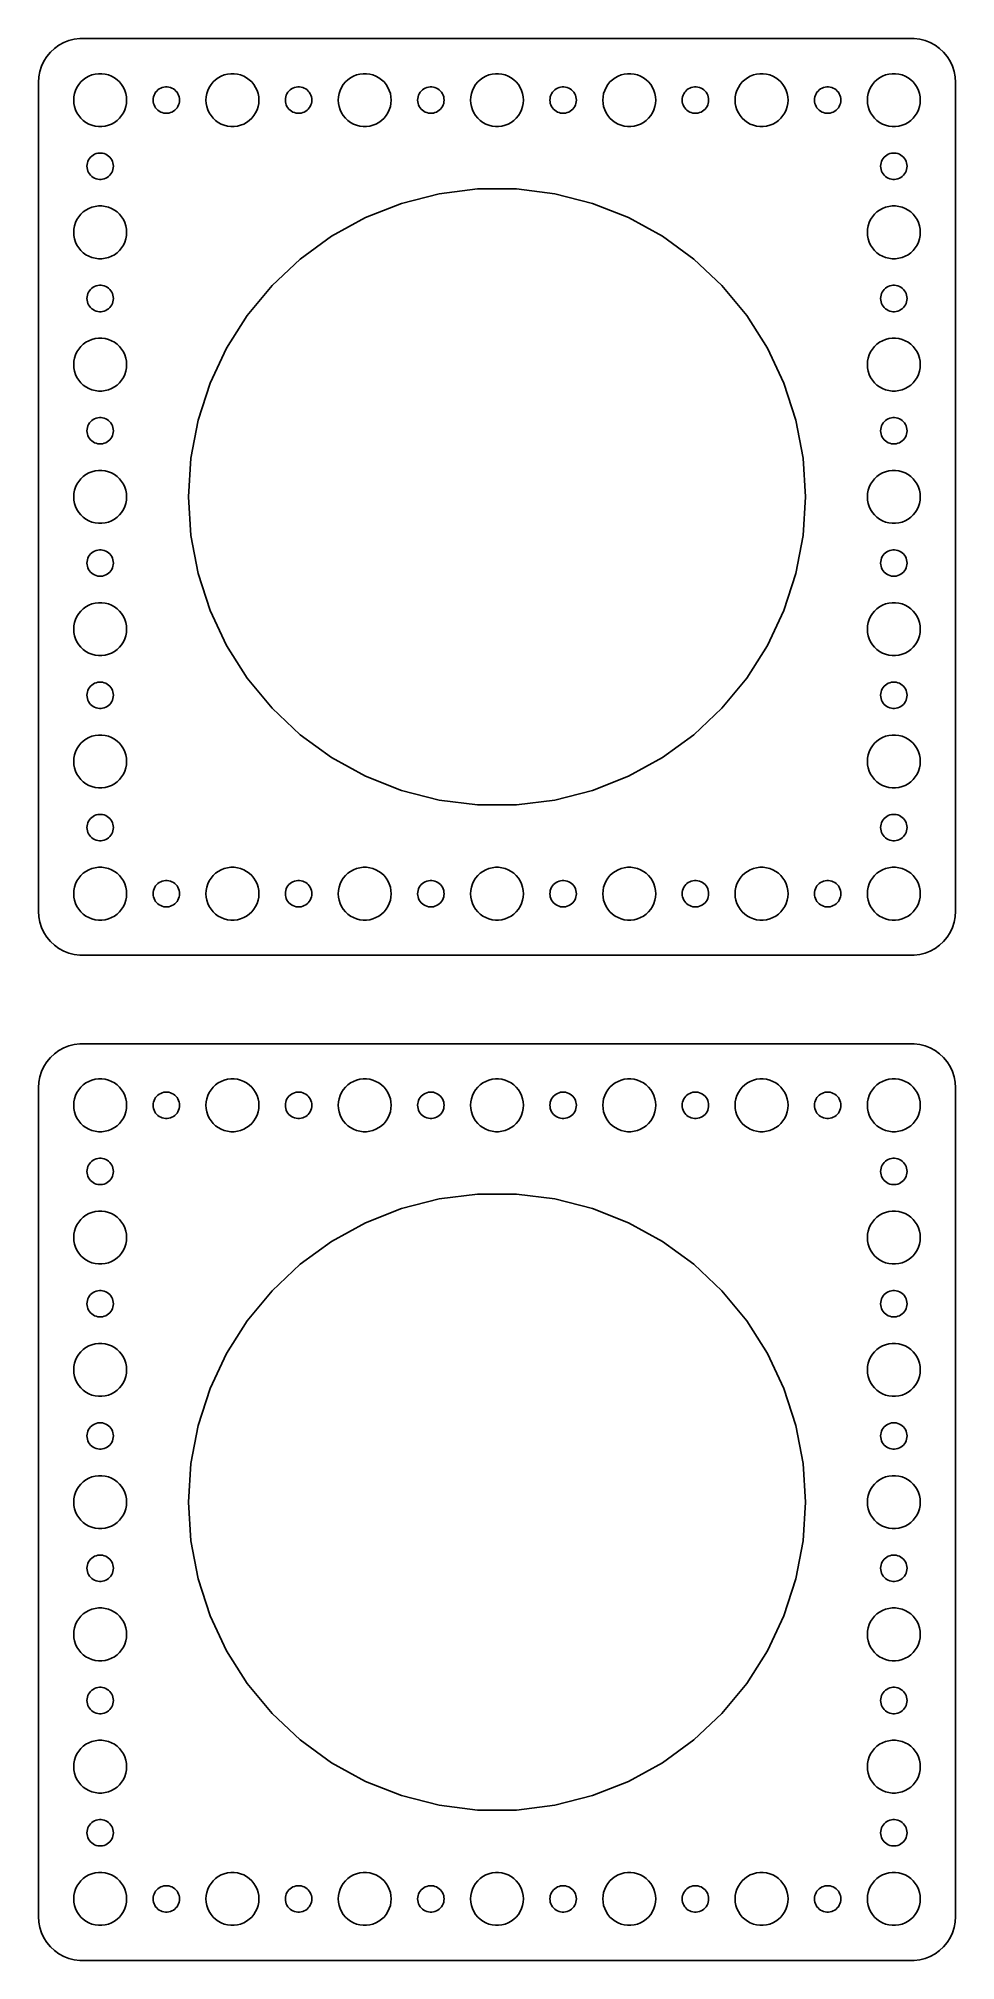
# Model space of a CAD drawing. Header units: metres. Extents: x -52 to 52, y 62 to 280.
import ezdxf

# ---------------------------------------------------------------- set-up
doc = ezdxf.new("R2010")
doc.units = ezdxf.units.M

msp = doc.modelspace()

# ---------------------------------------------------------------- linework, layer by layer
for p, q in [((-49.6791, 279.222), (-50.1871, 278.853)), ((-49.1289, 279.524), (-49.6791, 279.222)), ((-48.5451, 279.755), (-49.1289, 279.524)), ((-47.9369, 279.911), (-48.5451, 279.755)), ((-47.3139, 279.99), (-47.9369, 279.911)), ((47.3139, 279.99), (-47.3139, 279.99)), ((47.9369, 279.911), (47.3139, 279.99)), ((48.5451, 279.755), (47.9369, 279.911)), ((49.1289, 279.524), (48.5451, 279.755)), ((49.6791, 279.222), (49.1289, 279.524)), ((50.1871, 278.853), (49.6791, 279.222)), ((-51.6489, 276.841), (-51.8429, 276.243)), ((-51.3815, 277.409), (-51.6489, 276.841)), ((-51.0451, 277.939), (-51.3815, 277.409)), ((-50.6448, 278.423), (-51.0451, 277.939)), ((-50.1871, 278.853), (-50.6448, 278.423)), ((50.6448, 278.423), (50.1871, 278.853)), ((51.0451, 277.939), (50.6448, 278.423)), ((51.3815, 277.409), (51.0451, 277.939)), ((51.6489, 276.841), (51.3815, 277.409)), ((51.8429, 276.243), (51.6489, 276.841)), ((-51.9606, 275.627), (-52, 275)), ((-52, 275), (-52, 181)), ((-51.8429, 276.243), (-51.9606, 275.627)), ((-47.6289, 274.445), (-47.427, 274.763)), ((-47.427, 274.763), (-47.1869, 275.054)), ((-47.1869, 275.054), (-46.9123, 275.312)), ((-46.9123, 275.312), (-46.6075, 275.533)), ((-46.6075, 275.533), (-46.2773, 275.714)), ((-46.2773, 275.714), (-45.927, 275.853)), ((-45.927, 275.853), (-45.5621, 275.947)), ((-45.5621, 275.947), (-45.1884, 275.994)), ((-45.1884, 275.994), (-44.8116, 275.994)), ((-44.8116, 275.994), (-44.4379, 275.947)), ((-44.4379, 275.947), (-44.0729, 275.853)), ((-44.0729, 275.853), (-43.7227, 275.714)), ((-43.7227, 275.714), (-43.3925, 275.533)), ((-43.3925, 275.533), (-43.0877, 275.312)), ((-43.0877, 275.312), (-42.8131, 275.054)), ((-42.8131, 275.054), (-42.5729, 274.763)), ((-42.5729, 274.763), (-42.3711, 274.445)), ((-32.6289, 274.445), (-32.427, 274.763)), ((-32.427, 274.763), (-32.1869, 275.054)), ((-32.1869, 275.054), (-31.9123, 275.312)), ((-31.9123, 275.312), (-31.6075, 275.533)), ((-31.6075, 275.533), (-31.2773, 275.714)), ((-31.2773, 275.714), (-30.927, 275.853)), ((-30.927, 275.853), (-30.5621, 275.947)), ((-30.5621, 275.947), (-30.1884, 275.994)), ((-30.1884, 275.994), (-29.8116, 275.994)), ((-29.8116, 275.994), (-29.4379, 275.947)), ((-29.4379, 275.947), (-29.0729, 275.853)), ((-29.0729, 275.853), (-28.7227, 275.714)), ((-28.7227, 275.714), (-28.3925, 275.533)), ((-28.3925, 275.533), (-28.0877, 275.312)), ((-28.0877, 275.312), (-27.8131, 275.054)), ((-27.8131, 275.054), (-27.5729, 274.763)), ((-27.5729, 274.763), (-27.3711, 274.445)), ((-17.6289, 274.445), (-17.427, 274.763)), ((-17.427, 274.763), (-17.1869, 275.054)), ((-17.1869, 275.054), (-16.9123, 275.312)), ((-16.9123, 275.312), (-16.6075, 275.533)), ((-16.6075, 275.533), (-16.2773, 275.714)), ((-16.2773, 275.714), (-15.927, 275.853)), ((-15.927, 275.853), (-15.5621, 275.947)), ((-15.5621, 275.947), (-15.1884, 275.994)), ((-15.1884, 275.994), (-14.8116, 275.994)), ((-14.8116, 275.994), (-14.4379, 275.947)), ((-14.4379, 275.947), (-14.0729, 275.853)), ((-14.0729, 275.853), (-13.7227, 275.714)), ((-13.7227, 275.714), (-13.3925, 275.533)), ((-13.3925, 275.533), (-13.0877, 275.312)), ((-13.0877, 275.312), (-12.8131, 275.054)), ((-12.8131, 275.054), (-12.5729, 274.763)), ((-12.5729, 274.763), (-12.3711, 274.445)), ((-2.62891, 274.445), (-2.42705, 274.763)), ((-2.42705, 274.763), (-2.1869, 275.054)), ((-2.1869, 275.054), (-1.91226, 275.312)), ((-1.91226, 275.312), (-1.60747, 275.533)), ((-1.60747, 275.533), (-1.27733, 275.714)), ((-1.27733, 275.714), (-0.92705, 275.853)), ((-0.92705, 275.853), (-0.56213, 275.947)), ((-0.56213, 275.947), (-0.18837, 275.994)), ((-0.18837, 275.994), (0.18837, 275.994)), ((0.18837, 275.994), (0.56213, 275.947)), ((0.56213, 275.947), (0.92705, 275.853)), ((0.92705, 275.853), (1.27733, 275.714)), ((1.27733, 275.714), (1.60747, 275.533)), ((1.60747, 275.533), (1.91226, 275.312)), ((1.91226, 275.312), (2.1869, 275.054)), ((2.1869, 275.054), (2.42705, 274.763)), ((2.42705, 274.763), (2.62891, 274.445)), ((12.3711, 274.445), (12.5729, 274.763)), ((12.5729, 274.763), (12.8131, 275.054)), ((12.8131, 275.054), (13.0877, 275.312)), ((13.0877, 275.312), (13.3925, 275.533)), ((13.3925, 275.533), (13.7227, 275.714)), ((13.7227, 275.714), (14.0729, 275.853)), ((14.0729, 275.853), (14.4379, 275.947)), ((14.4379, 275.947), (14.8116, 275.994)), ((14.8116, 275.994), (15.1884, 275.994)), ((15.1884, 275.994), (15.5621, 275.947)), ((15.5621, 275.947), (15.927, 275.853)), ((15.927, 275.853), (16.2773, 275.714)), ((16.2773, 275.714), (16.6075, 275.533)), ((16.6075, 275.533), (16.9123, 275.312)), ((16.9123, 275.312), (17.1869, 275.054)), ((17.1869, 275.054), (17.427, 274.763)), ((17.427, 274.763), (17.6289, 274.445)), ((27.3711, 274.445), (27.5729, 274.763)), ((27.5729, 274.763), (27.8131, 275.054)), ((27.8131, 275.054), (28.0877, 275.312)), ((28.0877, 275.312), (28.3925, 275.533)), ((28.3925, 275.533), (28.7227, 275.714)), ((28.7227, 275.714), (29.0729, 275.853)), ((29.0729, 275.853), (29.4379, 275.947)), ((29.4379, 275.947), (29.8116, 275.994)), ((29.8116, 275.994), (30.1884, 275.994)), ((30.1884, 275.994), (30.5621, 275.947)), ((30.5621, 275.947), (30.927, 275.853)), ((30.927, 275.853), (31.2773, 275.714)), ((31.2773, 275.714), (31.6075, 275.533)), ((31.6075, 275.533), (31.9123, 275.312)), ((31.9123, 275.312), (32.1869, 275.054)), ((32.1869, 275.054), (32.427, 274.763)), ((32.427, 274.763), (32.6289, 274.445)), ((42.3711, 274.445), (42.5729, 274.763)), ((42.5729, 274.763), (42.8131, 275.054)), ((42.8131, 275.054), (43.0877, 275.312)), ((43.0877, 275.312), (43.3925, 275.533)), ((43.3925, 275.533), (43.7227, 275.714)), ((43.7227, 275.714), (44.0729, 275.853)), ((44.0729, 275.853), (44.4379, 275.947)), ((44.4379, 275.947), (44.8116, 275.994)), ((44.8116, 275.994), (45.1884, 275.994)), ((45.1884, 275.994), (45.5621, 275.947)), ((45.5621, 275.947), (45.927, 275.853)), ((45.927, 275.853), (46.2773, 275.714)), ((46.2773, 275.714), (46.6075, 275.533)), ((46.6075, 275.533), (46.9123, 275.312)), ((46.9123, 275.312), (47.1869, 275.054)), ((47.1869, 275.054), (47.427, 274.763)), ((47.427, 274.763), (47.6289, 274.445)), ((51.9606, 275.627), (51.8429, 276.243)), ((52, 275), (51.9606, 275.627)), ((52, 181), (52, 275)), ((-48, 273), (-47.9763, 273.376)), ((-47.9763, 272.624), (-48, 273)), ((-47.9763, 273.376), (-47.9057, 273.746)), ((-47.9057, 272.254), (-47.9763, 272.624)), ((-47.9057, 273.746), (-47.7893, 274.104)), ((-47.7893, 274.104), (-47.6289, 274.445)), ((-42.3711, 274.445), (-42.2107, 274.104)), ((-42.2107, 274.104), (-42.0942, 273.746)), ((-42.0942, 273.746), (-42.0237, 273.376)), ((-42.0237, 272.624), (-42.0942, 272.254)), ((-42.0237, 273.376), (-42, 273)), ((-42, 273), (-42.0237, 272.624)), ((-39, 273), (-38.9882, 273.188)), ((-38.9882, 272.812), (-39, 273)), ((-38.9882, 273.188), (-38.9529, 273.373)), ((-38.9529, 272.627), (-38.9882, 272.812)), ((-38.9529, 273.373), (-38.8947, 273.552)), ((-38.8947, 272.448), (-38.9529, 272.627)), ((-38.8947, 273.552), (-38.8145, 273.723)), ((-38.8145, 273.723), (-38.7135, 273.882)), ((-38.7135, 273.882), (-38.5934, 274.027)), ((-38.5934, 274.027), (-38.4561, 274.156)), ((-38.4561, 274.156), (-38.3037, 274.266)), ((-38.3037, 274.266), (-38.1387, 274.357)), ((-38.1387, 274.357), (-37.9635, 274.427)), ((-37.9635, 274.427), (-37.7811, 274.473)), ((-37.7811, 274.473), (-37.5942, 274.497)), ((-37.5942, 274.497), (-37.4058, 274.497)), ((-37.4058, 274.497), (-37.2189, 274.473)), ((-37.2189, 274.473), (-37.0365, 274.427)), ((-37.0365, 274.427), (-36.8613, 274.357)), ((-36.8613, 274.357), (-36.6963, 274.266)), ((-36.6963, 274.266), (-36.5439, 274.156)), ((-36.5439, 274.156), (-36.4065, 274.027)), ((-36.4065, 274.027), (-36.2865, 273.882)), ((-36.2865, 273.882), (-36.1855, 273.723)), ((-36.1855, 273.723), (-36.1053, 273.552)), ((-36.1053, 273.552), (-36.0471, 273.373)), ((-36.0471, 272.627), (-36.1053, 272.448)), ((-36.0471, 273.373), (-36.0118, 273.188)), ((-36.0118, 272.812), (-36.0471, 272.627)), ((-36.0118, 273.188), (-36, 273)), ((-36, 273), (-36.0118, 272.812)), ((-33, 273), (-32.9763, 273.376)), ((-32.9763, 272.624), (-33, 273)), ((-32.9763, 273.376), (-32.9057, 273.746)), ((-32.9057, 272.254), (-32.9763, 272.624)), ((-32.9057, 273.746), (-32.7893, 274.104)), ((-32.7893, 274.104), (-32.6289, 274.445)), ((-27.3711, 274.445), (-27.2107, 274.104)), ((-27.2107, 274.104), (-27.0942, 273.746)), ((-27.0942, 273.746), (-27.0237, 273.376)), ((-27.0237, 272.624), (-27.0942, 272.254)), ((-27.0237, 273.376), (-27, 273)), ((-27, 273), (-27.0237, 272.624)), ((-24, 273), (-23.9882, 273.188)), ((-23.9882, 272.812), (-24, 273)), ((-23.9882, 273.188), (-23.9529, 273.373)), ((-23.9529, 272.627), (-23.9882, 272.812)), ((-23.9529, 273.373), (-23.8947, 273.552)), ((-23.8947, 272.448), (-23.9529, 272.627)), ((-23.8947, 273.552), (-23.8145, 273.723)), ((-23.8145, 273.723), (-23.7135, 273.882)), ((-23.7135, 273.882), (-23.5934, 274.027)), ((-23.5934, 274.027), (-23.4561, 274.156)), ((-23.4561, 274.156), (-23.3037, 274.266)), ((-23.3037, 274.266), (-23.1387, 274.357)), ((-23.1387, 274.357), (-22.9635, 274.427)), ((-22.9635, 274.427), (-22.7811, 274.473)), ((-22.7811, 274.473), (-22.5942, 274.497)), ((-22.5942, 274.497), (-22.4058, 274.497)), ((-22.4058, 274.497), (-22.2189, 274.473)), ((-22.2189, 274.473), (-22.0365, 274.427)), ((-22.0365, 274.427), (-21.8613, 274.357)), ((-21.8613, 274.357), (-21.6963, 274.266)), ((-21.6963, 274.266), (-21.5439, 274.156)), ((-21.5439, 274.156), (-21.4065, 274.027)), ((-21.4065, 274.027), (-21.2865, 273.882)), ((-21.2865, 273.882), (-21.1855, 273.723)), ((-21.1855, 273.723), (-21.1053, 273.552)), ((-21.1053, 273.552), (-21.0471, 273.373)), ((-21.0471, 272.627), (-21.1053, 272.448)), ((-21.0471, 273.373), (-21.0118, 273.188)), ((-21.0118, 272.812), (-21.0471, 272.627)), ((-21.0118, 273.188), (-21, 273)), ((-21, 273), (-21.0118, 272.812)), ((-18, 273), (-17.9763, 273.376)), ((-17.9763, 272.624), (-18, 273)), ((-17.9763, 273.376), (-17.9057, 273.746)), ((-17.9057, 272.254), (-17.9763, 272.624)), ((-17.9057, 273.746), (-17.7893, 274.104)), ((-17.7893, 274.104), (-17.6289, 274.445)), ((-12.3711, 274.445), (-12.2107, 274.104)), ((-12.2107, 274.104), (-12.0942, 273.746)), ((-12.0942, 273.746), (-12.0237, 273.376)), ((-12.0237, 272.624), (-12.0942, 272.254)), ((-12.0237, 273.376), (-12, 273)), ((-12, 273), (-12.0237, 272.624)), ((-9, 273), (-8.98816, 273.188)), ((-8.98816, 272.812), (-9, 273)), ((-8.98816, 273.188), (-8.95287, 273.373)), ((-8.95287, 272.627), (-8.98816, 272.812)), ((-8.95287, 273.373), (-8.89465, 273.552)), ((-8.89465, 272.448), (-8.95287, 272.627)), ((-8.89465, 273.552), (-8.81445, 273.723)), ((-8.81445, 273.723), (-8.71352, 273.882)), ((-8.71352, 273.882), (-8.59344, 274.027)), ((-8.59344, 274.027), (-8.45613, 274.156)), ((-8.45613, 274.156), (-8.30373, 274.266)), ((-8.30373, 274.266), (-8.13866, 274.357)), ((-8.13866, 274.357), (-7.96352, 274.427)), ((-7.96352, 274.427), (-7.78107, 274.473)), ((-7.78107, 274.473), (-7.59418, 274.497)), ((-7.59418, 274.497), (-7.40581, 274.497)), ((-7.40581, 274.497), (-7.21892, 274.473)), ((-7.21892, 274.473), (-7.03647, 274.427)), ((-7.03647, 274.427), (-6.86133, 274.357)), ((-6.86133, 274.357), (-6.69626, 274.266)), ((-6.69626, 274.266), (-6.54385, 274.156)), ((-6.54385, 274.156), (-6.40654, 274.027)), ((-6.40654, 274.027), (-6.28647, 273.882)), ((-6.28647, 273.882), (-6.18553, 273.723)), ((-6.18553, 273.723), (-6.10533, 273.552)), ((-6.10533, 273.552), (-6.04712, 273.373)), ((-6.04712, 272.627), (-6.10533, 272.448)), ((-6.04712, 273.373), (-6.01183, 273.188)), ((-6.01183, 272.812), (-6.04712, 272.627)), ((-6.01183, 273.188), (-6, 273)), ((-6, 273), (-6.01183, 272.812)), ((-3, 273), (-2.97633, 273.376)), ((-2.97633, 272.624), (-3, 273)), ((-2.97633, 273.376), (-2.90575, 273.746)), ((-2.90575, 272.254), (-2.97633, 272.624)), ((-2.90575, 273.746), (-2.78932, 274.104)), ((-2.78932, 274.104), (-2.62891, 274.445)), ((2.62891, 274.445), (2.78932, 274.104)), ((2.78932, 274.104), (2.90575, 273.746)), ((2.90575, 273.746), (2.97633, 273.376)), ((2.97633, 272.624), (2.90575, 272.254)), ((2.97633, 273.376), (3, 273)), ((3, 273), (2.97633, 272.624)), ((6, 273), (6.01183, 273.188)), ((6.01183, 272.812), (6, 273)), ((6.01183, 273.188), (6.04712, 273.373)), ((6.04712, 272.627), (6.01183, 272.812)), ((6.04712, 273.373), (6.10533, 273.552)), ((6.10533, 272.448), (6.04712, 272.627)), ((6.10533, 273.552), (6.18553, 273.723)), ((6.18553, 273.723), (6.28647, 273.882)), ((6.28647, 273.882), (6.40654, 274.027)), ((6.40654, 274.027), (6.54385, 274.156)), ((6.54385, 274.156), (6.69626, 274.266)), ((6.69626, 274.266), (6.86133, 274.357)), ((6.86133, 274.357), (7.03647, 274.427)), ((7.03647, 274.427), (7.21892, 274.473)), ((7.21892, 274.473), (7.40581, 274.497)), ((7.40581, 274.497), (7.59418, 274.497)), ((7.59418, 274.497), (7.78107, 274.473)), ((7.78107, 274.473), (7.96352, 274.427)), ((7.96352, 274.427), (8.13866, 274.357)), ((8.13866, 274.357), (8.30373, 274.266)), ((8.30373, 274.266), (8.45613, 274.156)), ((8.45613, 274.156), (8.59344, 274.027)), ((8.59344, 274.027), (8.71352, 273.882)), ((8.71352, 273.882), (8.81445, 273.723)), ((8.81445, 273.723), (8.89465, 273.552)), ((8.89465, 273.552), (8.95287, 273.373)), ((8.95287, 272.627), (8.89465, 272.448)), ((8.95287, 273.373), (8.98816, 273.188)), ((8.98816, 272.812), (8.95287, 272.627)), ((8.98816, 273.188), (9, 273)), ((9, 273), (8.98816, 272.812)), ((12, 273), (12.0237, 273.376)), ((12.0237, 272.624), (12, 273)), ((12.0237, 273.376), (12.0942, 273.746)), ((12.0942, 272.254), (12.0237, 272.624)), ((12.0942, 273.746), (12.2107, 274.104)), ((12.2107, 274.104), (12.3711, 274.445)), ((17.6289, 274.445), (17.7893, 274.104)), ((17.7893, 274.104), (17.9057, 273.746)), ((17.9057, 273.746), (17.9763, 273.376)), ((17.9763, 272.624), (17.9057, 272.254)), ((17.9763, 273.376), (18, 273)), ((18, 273), (17.9763, 272.624)), ((21, 273), (21.0118, 273.188)), ((21.0118, 272.812), (21, 273)), ((21.0118, 273.188), (21.0471, 273.373)), ((21.0471, 272.627), (21.0118, 272.812)), ((21.0471, 273.373), (21.1053, 273.552)), ((21.1053, 272.448), (21.0471, 272.627)), ((21.1053, 273.552), (21.1855, 273.723)), ((21.1855, 273.723), (21.2865, 273.882)), ((21.2865, 273.882), (21.4065, 274.027)), ((21.4065, 274.027), (21.5439, 274.156)), ((21.5439, 274.156), (21.6963, 274.266)), ((21.6963, 274.266), (21.8613, 274.357)), ((21.8613, 274.357), (22.0365, 274.427)), ((22.0365, 274.427), (22.2189, 274.473)), ((22.2189, 274.473), (22.4058, 274.497)), ((22.4058, 274.497), (22.5942, 274.497)), ((22.5942, 274.497), (22.7811, 274.473)), ((22.7811, 274.473), (22.9635, 274.427)), ((22.9635, 274.427), (23.1387, 274.357)), ((23.1387, 274.357), (23.3037, 274.266)), ((23.3037, 274.266), (23.4561, 274.156)), ((23.4561, 274.156), (23.5934, 274.027)), ((23.5934, 274.027), (23.7135, 273.882)), ((23.7135, 273.882), (23.8145, 273.723)), ((23.8145, 273.723), (23.8947, 273.552)), ((23.8947, 273.552), (23.9529, 273.373)), ((23.9529, 272.627), (23.8947, 272.448)), ((23.9529, 273.373), (23.9882, 273.188)), ((23.9882, 272.812), (23.9529, 272.627)), ((23.9882, 273.188), (24, 273)), ((24, 273), (23.9882, 272.812)), ((27, 273), (27.0237, 273.376)), ((27.0237, 272.624), (27, 273)), ((27.0237, 273.376), (27.0942, 273.746)), ((27.0942, 272.254), (27.0237, 272.624)), ((27.0942, 273.746), (27.2107, 274.104)), ((27.2107, 274.104), (27.3711, 274.445)), ((32.6289, 274.445), (32.7893, 274.104)), ((32.7893, 274.104), (32.9057, 273.746)), ((32.9057, 273.746), (32.9763, 273.376)), ((32.9763, 272.624), (32.9057, 272.254)), ((32.9763, 273.376), (33, 273)), ((33, 273), (32.9763, 272.624)), ((36, 273), (36.0118, 273.188)), ((36.0118, 272.812), (36, 273)), ((36.0118, 273.188), (36.0471, 273.373)), ((36.0471, 272.627), (36.0118, 272.812)), ((36.0471, 273.373), (36.1053, 273.552)), ((36.1053, 272.448), (36.0471, 272.627)), ((36.1053, 273.552), (36.1855, 273.723)), ((36.1855, 273.723), (36.2865, 273.882)), ((36.2865, 273.882), (36.4065, 274.027)), ((36.4065, 274.027), (36.5439, 274.156)), ((36.5439, 274.156), (36.6963, 274.266)), ((36.6963, 274.266), (36.8613, 274.357)), ((36.8613, 274.357), (37.0365, 274.427)), ((37.0365, 274.427), (37.2189, 274.473)), ((37.2189, 274.473), (37.4058, 274.497)), ((37.4058, 274.497), (37.5942, 274.497)), ((37.5942, 274.497), (37.7811, 274.473)), ((37.7811, 274.473), (37.9635, 274.427)), ((37.9635, 274.427), (38.1387, 274.357)), ((38.1387, 274.357), (38.3037, 274.266)), ((38.3037, 274.266), (38.4561, 274.156)), ((38.4561, 274.156), (38.5934, 274.027)), ((38.5934, 274.027), (38.7135, 273.882)), ((38.7135, 273.882), (38.8145, 273.723)), ((38.8145, 273.723), (38.8947, 273.552)), ((38.8947, 273.552), (38.9529, 273.373)), ((38.9529, 272.627), (38.8947, 272.448)), ((38.9529, 273.373), (38.9882, 273.188)), ((38.9882, 272.812), (38.9529, 272.627)), ((38.9882, 273.188), (39, 273)), ((39, 273), (38.9882, 272.812)), ((42, 273), (42.0237, 273.376)), ((42.0237, 272.624), (42, 273)), ((42.0237, 273.376), (42.0942, 273.746)), ((42.0942, 272.254), (42.0237, 272.624)), ((42.0942, 273.746), (42.2107, 274.104)), ((42.2107, 274.104), (42.3711, 274.445)), ((47.6289, 274.445), (47.7893, 274.104)), ((47.7893, 274.104), (47.9057, 273.746)), ((47.9057, 273.746), (47.9763, 273.376)), ((47.9763, 272.624), (47.9057, 272.254)), ((47.9763, 273.376), (48, 273)), ((48, 273), (47.9763, 272.624)), ((-47.7893, 271.896), (-47.9057, 272.254)), ((-47.6289, 271.555), (-47.7893, 271.896)), ((-47.427, 271.237), (-47.6289, 271.555)), ((-47.1869, 270.946), (-47.427, 271.237)), ((-46.9123, 270.688), (-47.1869, 270.946)), ((-46.6075, 270.467), (-46.9123, 270.688)), ((-46.2773, 270.286), (-46.6075, 270.467)), ((-43.3925, 270.467), (-43.7227, 270.286)), ((-43.0877, 270.688), (-43.3925, 270.467)), ((-42.8131, 270.946), (-43.0877, 270.688)), ((-42.5729, 271.237), (-42.8131, 270.946)), ((-42.3711, 271.555), (-42.5729, 271.237)), ((-42.2107, 271.896), (-42.3711, 271.555)), ((-42.0942, 272.254), (-42.2107, 271.896)), ((-38.8145, 272.277), (-38.8947, 272.448)), ((-38.7135, 272.118), (-38.8145, 272.277)), ((-38.5934, 271.973), (-38.7135, 272.118)), ((-38.4561, 271.844), (-38.5934, 271.973)), ((-38.3037, 271.734), (-38.4561, 271.844)), ((-38.1387, 271.643), (-38.3037, 271.734)), ((-37.9635, 271.573), (-38.1387, 271.643)), ((-37.7811, 271.527), (-37.9635, 271.573)), ((-37.5942, 271.503), (-37.7811, 271.527)), ((-37.4058, 271.503), (-37.5942, 271.503)), ((-37.2189, 271.527), (-37.4058, 271.503)), ((-37.0365, 271.573), (-37.2189, 271.527)), ((-36.8613, 271.643), (-37.0365, 271.573)), ((-36.6963, 271.734), (-36.8613, 271.643)), ((-36.5439, 271.844), (-36.6963, 271.734)), ((-36.4065, 271.973), (-36.5439, 271.844)), ((-36.2865, 272.118), (-36.4065, 271.973)), ((-36.1855, 272.277), (-36.2865, 272.118)), ((-36.1053, 272.448), (-36.1855, 272.277)), ((-32.7893, 271.896), (-32.9057, 272.254)), ((-32.6289, 271.555), (-32.7893, 271.896)), ((-32.427, 271.237), (-32.6289, 271.555)), ((-32.1869, 270.946), (-32.427, 271.237)), ((-31.9123, 270.688), (-32.1869, 270.946)), ((-31.6075, 270.467), (-31.9123, 270.688)), ((-31.2773, 270.286), (-31.6075, 270.467)), ((-28.3925, 270.467), (-28.7227, 270.286)), ((-28.0877, 270.688), (-28.3925, 270.467)), ((-27.8131, 270.946), (-28.0877, 270.688)), ((-27.5729, 271.237), (-27.8131, 270.946)), ((-27.3711, 271.555), (-27.5729, 271.237)), ((-27.2107, 271.896), (-27.3711, 271.555)), ((-27.0942, 272.254), (-27.2107, 271.896)), ((-23.8145, 272.277), (-23.8947, 272.448)), ((-23.7135, 272.118), (-23.8145, 272.277)), ((-23.5934, 271.973), (-23.7135, 272.118)), ((-23.4561, 271.844), (-23.5934, 271.973)), ((-23.3037, 271.734), (-23.4561, 271.844)), ((-23.1387, 271.643), (-23.3037, 271.734)), ((-22.9635, 271.573), (-23.1387, 271.643)), ((-22.7811, 271.527), (-22.9635, 271.573)), ((-22.5942, 271.503), (-22.7811, 271.527)), ((-22.4058, 271.503), (-22.5942, 271.503)), ((-22.2189, 271.527), (-22.4058, 271.503)), ((-22.0365, 271.573), (-22.2189, 271.527)), ((-21.8613, 271.643), (-22.0365, 271.573)), ((-21.6963, 271.734), (-21.8613, 271.643)), ((-21.5439, 271.844), (-21.6963, 271.734)), ((-21.4065, 271.973), (-21.5439, 271.844)), ((-21.2865, 272.118), (-21.4065, 271.973)), ((-21.1855, 272.277), (-21.2865, 272.118)), ((-21.1053, 272.448), (-21.1855, 272.277)), ((-17.7893, 271.896), (-17.9057, 272.254)), ((-17.6289, 271.555), (-17.7893, 271.896)), ((-17.427, 271.237), (-17.6289, 271.555)), ((-17.1869, 270.946), (-17.427, 271.237)), ((-16.9123, 270.688), (-17.1869, 270.946)), ((-16.6075, 270.467), (-16.9123, 270.688)), ((-16.2773, 270.286), (-16.6075, 270.467)), ((-13.3925, 270.467), (-13.7227, 270.286)), ((-13.0877, 270.688), (-13.3925, 270.467)), ((-12.8131, 270.946), (-13.0877, 270.688)), ((-12.5729, 271.237), (-12.8131, 270.946)), ((-12.3711, 271.555), (-12.5729, 271.237)), ((-12.2107, 271.896), (-12.3711, 271.555)), ((-12.0942, 272.254), (-12.2107, 271.896)), ((-8.81445, 272.277), (-8.89465, 272.448)), ((-8.71352, 272.118), (-8.81445, 272.277)), ((-8.59344, 271.973), (-8.71352, 272.118)), ((-8.45613, 271.844), (-8.59344, 271.973)), ((-8.30373, 271.734), (-8.45613, 271.844)), ((-8.13866, 271.643), (-8.30373, 271.734)), ((-7.96352, 271.573), (-8.13866, 271.643)), ((-7.78107, 271.527), (-7.96352, 271.573)), ((-7.59418, 271.503), (-7.78107, 271.527)), ((-7.40581, 271.503), (-7.59418, 271.503)), ((-7.21892, 271.527), (-7.40581, 271.503)), ((-7.03647, 271.573), (-7.21892, 271.527)), ((-6.86133, 271.643), (-7.03647, 271.573)), ((-6.69626, 271.734), (-6.86133, 271.643)), ((-6.54385, 271.844), (-6.69626, 271.734)), ((-6.40654, 271.973), (-6.54385, 271.844)), ((-6.28647, 272.118), (-6.40654, 271.973)), ((-6.18553, 272.277), (-6.28647, 272.118)), ((-6.10533, 272.448), (-6.18553, 272.277)), ((-2.78932, 271.896), (-2.90575, 272.254)), ((-2.62891, 271.555), (-2.78932, 271.896)), ((-2.42705, 271.237), (-2.62891, 271.555)), ((-2.1869, 270.946), (-2.42705, 271.237)), ((-1.91226, 270.688), (-2.1869, 270.946)), ((-1.60747, 270.467), (-1.91226, 270.688)), ((-1.27733, 270.286), (-1.60747, 270.467)), ((1.60747, 270.467), (1.27733, 270.286)), ((1.91226, 270.688), (1.60747, 270.467)), ((2.1869, 270.946), (1.91226, 270.688)), ((2.42705, 271.237), (2.1869, 270.946)), ((2.62891, 271.555), (2.42705, 271.237)), ((2.78932, 271.896), (2.62891, 271.555)), ((2.90575, 272.254), (2.78932, 271.896)), ((6.18553, 272.277), (6.10533, 272.448)), ((6.28647, 272.118), (6.18553, 272.277)), ((6.40654, 271.973), (6.28647, 272.118)), ((6.54385, 271.844), (6.40654, 271.973)), ((6.69626, 271.734), (6.54385, 271.844)), ((6.86133, 271.643), (6.69626, 271.734)), ((7.03647, 271.573), (6.86133, 271.643)), ((7.21892, 271.527), (7.03647, 271.573)), ((7.40581, 271.503), (7.21892, 271.527)), ((7.59418, 271.503), (7.40581, 271.503)), ((7.78107, 271.527), (7.59418, 271.503)), ((7.96352, 271.573), (7.78107, 271.527)), ((8.13866, 271.643), (7.96352, 271.573)), ((8.30373, 271.734), (8.13866, 271.643)), ((8.45613, 271.844), (8.30373, 271.734)), ((8.59344, 271.973), (8.45613, 271.844)), ((8.71352, 272.118), (8.59344, 271.973)), ((8.81445, 272.277), (8.71352, 272.118)), ((8.89465, 272.448), (8.81445, 272.277)), ((12.2107, 271.896), (12.0942, 272.254)), ((12.3711, 271.555), (12.2107, 271.896)), ((12.5729, 271.237), (12.3711, 271.555)), ((12.8131, 270.946), (12.5729, 271.237)), ((13.0877, 270.688), (12.8131, 270.946)), ((13.3925, 270.467), (13.0877, 270.688)), ((13.7227, 270.286), (13.3925, 270.467)), ((16.6075, 270.467), (16.2773, 270.286)), ((16.9123, 270.688), (16.6075, 270.467)), ((17.1869, 270.946), (16.9123, 270.688)), ((17.427, 271.237), (17.1869, 270.946)), ((17.6289, 271.555), (17.427, 271.237)), ((17.7893, 271.896), (17.6289, 271.555)), ((17.9057, 272.254), (17.7893, 271.896)), ((21.1855, 272.277), (21.1053, 272.448)), ((21.2865, 272.118), (21.1855, 272.277)), ((21.4065, 271.973), (21.2865, 272.118)), ((21.5439, 271.844), (21.4065, 271.973)), ((21.6963, 271.734), (21.5439, 271.844)), ((21.8613, 271.643), (21.6963, 271.734)), ((22.0365, 271.573), (21.8613, 271.643)), ((22.2189, 271.527), (22.0365, 271.573)), ((22.4058, 271.503), (22.2189, 271.527)), ((22.5942, 271.503), (22.4058, 271.503)), ((22.7811, 271.527), (22.5942, 271.503)), ((22.9635, 271.573), (22.7811, 271.527)), ((23.1387, 271.643), (22.9635, 271.573)), ((23.3037, 271.734), (23.1387, 271.643)), ((23.4561, 271.844), (23.3037, 271.734)), ((23.5934, 271.973), (23.4561, 271.844)), ((23.7135, 272.118), (23.5934, 271.973)), ((23.8145, 272.277), (23.7135, 272.118)), ((23.8947, 272.448), (23.8145, 272.277)), ((27.2107, 271.896), (27.0942, 272.254)), ((27.3711, 271.555), (27.2107, 271.896)), ((27.5729, 271.237), (27.3711, 271.555)), ((27.8131, 270.946), (27.5729, 271.237)), ((28.0877, 270.688), (27.8131, 270.946)), ((28.3925, 270.467), (28.0877, 270.688)), ((28.7227, 270.286), (28.3925, 270.467)), ((31.6075, 270.467), (31.2773, 270.286)), ((31.9123, 270.688), (31.6075, 270.467)), ((32.1869, 270.946), (31.9123, 270.688)), ((32.427, 271.237), (32.1869, 270.946)), ((32.6289, 271.555), (32.427, 271.237)), ((32.7893, 271.896), (32.6289, 271.555)), ((32.9057, 272.254), (32.7893, 271.896)), ((36.1855, 272.277), (36.1053, 272.448)), ((36.2865, 272.118), (36.1855, 272.277)), ((36.4065, 271.973), (36.2865, 272.118)), ((36.5439, 271.844), (36.4065, 271.973)), ((36.6963, 271.734), (36.5439, 271.844)), ((36.8613, 271.643), (36.6963, 271.734)), ((37.0365, 271.573), (36.8613, 271.643)), ((37.2189, 271.527), (37.0365, 271.573)), ((37.4058, 271.503), (37.2189, 271.527)), ((37.5942, 271.503), (37.4058, 271.503)), ((37.7811, 271.527), (37.5942, 271.503)), ((37.9635, 271.573), (37.7811, 271.527)), ((38.1387, 271.643), (37.9635, 271.573)), ((38.3037, 271.734), (38.1387, 271.643)), ((38.4561, 271.844), (38.3037, 271.734)), ((38.5934, 271.973), (38.4561, 271.844)), ((38.7135, 272.118), (38.5934, 271.973)), ((38.8145, 272.277), (38.7135, 272.118)), ((38.8947, 272.448), (38.8145, 272.277)), ((42.2107, 271.896), (42.0942, 272.254)), ((42.3711, 271.555), (42.2107, 271.896)), ((42.5729, 271.237), (42.3711, 271.555)), ((42.8131, 270.946), (42.5729, 271.237)), ((43.0877, 270.688), (42.8131, 270.946)), ((43.3925, 270.467), (43.0877, 270.688)), ((43.7227, 270.286), (43.3925, 270.467)), ((46.6075, 270.467), (46.2773, 270.286)), ((46.9123, 270.688), (46.6075, 270.467)), ((47.1869, 270.946), (46.9123, 270.688)), ((47.427, 271.237), (47.1869, 270.946)), ((47.6289, 271.555), (47.427, 271.237)), ((47.7893, 271.896), (47.6289, 271.555)), ((47.9057, 272.254), (47.7893, 271.896)), ((-45.927, 270.147), (-46.2773, 270.286)), ((-45.5621, 270.053), (-45.927, 270.147)), ((-45.1884, 270.006), (-45.5621, 270.053)), ((-44.8116, 270.006), (-45.1884, 270.006)), ((-44.4379, 270.053), (-44.8116, 270.006)), ((-44.0729, 270.147), (-44.4379, 270.053)), ((-43.7227, 270.286), (-44.0729, 270.147)), ((-30.927, 270.147), (-31.2773, 270.286)), ((-30.5621, 270.053), (-30.927, 270.147)), ((-30.1884, 270.006), (-30.5621, 270.053)), ((-29.8116, 270.006), (-30.1884, 270.006)), ((-29.4379, 270.053), (-29.8116, 270.006)), ((-29.0729, 270.147), (-29.4379, 270.053)), ((-28.7227, 270.286), (-29.0729, 270.147)), ((-15.927, 270.147), (-16.2773, 270.286)), ((-15.5621, 270.053), (-15.927, 270.147)), ((-15.1884, 270.006), (-15.5621, 270.053)), ((-14.8116, 270.006), (-15.1884, 270.006)), ((-14.4379, 270.053), (-14.8116, 270.006)), ((-14.0729, 270.147), (-14.4379, 270.053)), ((-13.7227, 270.286), (-14.0729, 270.147)), ((-0.92705, 270.147), (-1.27733, 270.286)), ((-0.56213, 270.053), (-0.92705, 270.147)), ((-0.18837, 270.006), (-0.56213, 270.053)), ((0.18837, 270.006), (-0.18837, 270.006)), ((0.56213, 270.053), (0.18837, 270.006)), ((0.92705, 270.147), (0.56213, 270.053)), ((1.27733, 270.286), (0.92705, 270.147)), ((14.0729, 270.147), (13.7227, 270.286)), ((14.4379, 270.053), (14.0729, 270.147)), ((14.8116, 270.006), (14.4379, 270.053)), ((15.1884, 270.006), (14.8116, 270.006)), ((15.5621, 270.053), (15.1884, 270.006)), ((15.927, 270.147), (15.5621, 270.053)), ((16.2773, 270.286), (15.927, 270.147)), ((29.0729, 270.147), (28.7227, 270.286)), ((29.4379, 270.053), (29.0729, 270.147)), ((29.8116, 270.006), (29.4379, 270.053)), ((30.1884, 270.006), (29.8116, 270.006)), ((30.5621, 270.053), (30.1884, 270.006)), ((30.927, 270.147), (30.5621, 270.053)), ((31.2773, 270.286), (30.927, 270.147)), ((44.0729, 270.147), (43.7227, 270.286)), ((44.4379, 270.053), (44.0729, 270.147)), ((44.8116, 270.006), (44.4379, 270.053)), ((45.1884, 270.006), (44.8116, 270.006)), ((45.5621, 270.053), (45.1884, 270.006)), ((45.927, 270.147), (45.5621, 270.053)), ((46.2773, 270.286), (45.927, 270.147)), ((-46.4529, 265.873), (-46.3947, 266.052)), ((-46.3947, 266.052), (-46.3145, 266.223)), ((-46.3145, 266.223), (-46.2135, 266.382)), ((-46.2135, 266.382), (-46.0934, 266.527)), ((-46.0934, 266.527), (-45.9561, 266.656)), ((-45.9561, 266.656), (-45.8037, 266.766)), ((-45.8037, 266.766), (-45.6387, 266.857)), ((-45.6387, 266.857), (-45.4635, 266.927)), ((-45.4635, 266.927), (-45.2811, 266.973)), ((-45.2811, 266.973), (-45.0942, 266.997)), ((-45.0942, 266.997), (-44.9058, 266.997)), ((-44.9058, 266.997), (-44.7189, 266.973)), ((-44.7189, 266.973), (-44.5365, 266.927)), ((-44.5365, 266.927), (-44.3613, 266.857)), ((-44.3613, 266.857), (-44.1963, 266.766)), ((-44.1963, 266.766), (-44.0439, 266.656)), ((-44.0439, 266.656), (-43.9065, 266.527)), ((-43.9065, 266.527), (-43.7865, 266.382)), ((-43.7865, 266.382), (-43.6855, 266.223)), ((-43.6855, 266.223), (-43.6053, 266.052)), ((-43.6053, 266.052), (-43.5471, 265.873)), ((43.5471, 265.873), (43.6053, 266.052)), ((43.6053, 266.052), (43.6855, 266.223)), ((43.6855, 266.223), (43.7865, 266.382)), ((43.7865, 266.382), (43.9065, 266.527)), ((43.9065, 266.527), (44.0439, 266.656)), ((44.0439, 266.656), (44.1963, 266.766)), ((44.1963, 266.766), (44.3613, 266.857)), ((44.3613, 266.857), (44.5365, 266.927)), ((44.5365, 266.927), (44.7189, 266.973)), ((44.7189, 266.973), (44.9058, 266.997)), ((44.9058, 266.997), (45.0942, 266.997)), ((45.0942, 266.997), (45.2811, 266.973)), ((45.2811, 266.973), (45.4635, 266.927)), ((45.4635, 266.927), (45.6387, 266.857)), ((45.6387, 266.857), (45.8037, 266.766)), ((45.8037, 266.766), (45.9561, 266.656)), ((45.9561, 266.656), (46.0934, 266.527)), ((46.0934, 266.527), (46.2135, 266.382)), ((46.2135, 266.382), (46.3145, 266.223)), ((46.3145, 266.223), (46.3947, 266.052)), ((46.3947, 266.052), (46.4529, 265.873)), ((-46.5, 265.5), (-46.4882, 265.688)), ((-46.4882, 265.312), (-46.5, 265.5)), ((-46.4882, 265.688), (-46.4529, 265.873)), ((-46.4529, 265.127), (-46.4882, 265.312)), ((-46.3947, 264.948), (-46.4529, 265.127)), ((-46.3145, 264.777), (-46.3947, 264.948)), ((-46.2135, 264.618), (-46.3145, 264.777)), ((-46.0934, 264.473), (-46.2135, 264.618)), ((-45.9561, 264.344), (-46.0934, 264.473)), ((-45.8037, 264.234), (-45.9561, 264.344)), ((-45.6387, 264.143), (-45.8037, 264.234)), ((-45.4635, 264.073), (-45.6387, 264.143)), ((-45.2811, 264.027), (-45.4635, 264.073)), ((-45.0942, 264.003), (-45.2811, 264.027)), ((-44.9058, 264.003), (-45.0942, 264.003)), ((-44.7189, 264.027), (-44.9058, 264.003)), ((-44.5365, 264.073), (-44.7189, 264.027)), ((-44.3613, 264.143), (-44.5365, 264.073)), ((-44.1963, 264.234), (-44.3613, 264.143)), ((-44.0439, 264.344), (-44.1963, 264.234)), ((-43.9065, 264.473), (-44.0439, 264.344)), ((-43.7865, 264.618), (-43.9065, 264.473)), ((-43.6855, 264.777), (-43.7865, 264.618)), ((-43.6053, 264.948), (-43.6855, 264.777)), ((-43.5471, 265.127), (-43.6053, 264.948)), ((-43.5471, 265.873), (-43.5118, 265.688)), ((-43.5118, 265.312), (-43.5471, 265.127)), ((-43.5118, 265.688), (-43.5, 265.5)), ((-43.5, 265.5), (-43.5118, 265.312)), ((43.5, 265.5), (43.5118, 265.688)), ((43.5118, 265.312), (43.5, 265.5)), ((43.5118, 265.688), (43.5471, 265.873)), ((43.5471, 265.127), (43.5118, 265.312)), ((43.6053, 264.948), (43.5471, 265.127)), ((43.6855, 264.777), (43.6053, 264.948)), ((43.7865, 264.618), (43.6855, 264.777)), ((43.9065, 264.473), (43.7865, 264.618)), ((44.0439, 264.344), (43.9065, 264.473)), ((44.1963, 264.234), (44.0439, 264.344)), ((44.3613, 264.143), (44.1963, 264.234)), ((44.5365, 264.073), (44.3613, 264.143)), ((44.7189, 264.027), (44.5365, 264.073)), ((44.9058, 264.003), (44.7189, 264.027)), ((45.0942, 264.003), (44.9058, 264.003)), ((45.2811, 264.027), (45.0942, 264.003)), ((45.4635, 264.073), (45.2811, 264.027)), ((45.6387, 264.143), (45.4635, 264.073)), ((45.8037, 264.234), (45.6387, 264.143)), ((45.9561, 264.344), (45.8037, 264.234)), ((46.0934, 264.473), (45.9561, 264.344)), ((46.2135, 264.618), (46.0934, 264.473)), ((46.3145, 264.777), (46.2135, 264.618)), ((46.3947, 264.948), (46.3145, 264.777)), ((46.4529, 265.127), (46.3947, 264.948)), ((46.4529, 265.873), (46.4882, 265.688)), ((46.4882, 265.312), (46.4529, 265.127)), ((46.4882, 265.688), (46.5, 265.5)), ((46.5, 265.5), (46.4882, 265.312)), ((-10.8156, 261.287), (-6.55833, 262.38)), ((-6.55833, 262.38), (-2.19766, 262.931)), ((-2.19766, 262.931), (2.19766, 262.931)), ((2.19766, 262.931), (6.55833, 262.38)), ((6.55833, 262.38), (10.8156, 261.287)), ((-47.7893, 259.104), (-47.6289, 259.445)), ((-47.6289, 259.445), (-47.427, 259.763)), ((-47.427, 259.763), (-47.1869, 260.054)), ((-47.1869, 260.054), (-46.9123, 260.312)), ((-46.9123, 260.312), (-46.6075, 260.533)), ((-46.6075, 260.533), (-46.2773, 260.714)), ((-46.2773, 260.714), (-45.927, 260.853)), ((-45.927, 260.853), (-45.5621, 260.947)), ((-45.5621, 260.947), (-45.1884, 260.994)), ((-45.1884, 260.994), (-44.8116, 260.994)), ((-44.8116, 260.994), (-44.4379, 260.947)), ((-44.4379, 260.947), (-44.0729, 260.853)), ((-44.0729, 260.853), (-43.7227, 260.714)), ((-43.7227, 260.714), (-43.3925, 260.533)), ((-43.3925, 260.533), (-43.0877, 260.312)), ((-43.0877, 260.312), (-42.8131, 260.054)), ((-42.8131, 260.054), (-42.5729, 259.763)), ((-42.5729, 259.763), (-42.3711, 259.445)), ((-42.3711, 259.445), (-42.2107, 259.104)), ((-18.7539, 257.551), (-14.9023, 259.669)), ((-14.9023, 259.669), (-10.8156, 261.287)), ((10.8156, 261.287), (14.9023, 259.669)), ((14.9023, 259.669), (18.7539, 257.551)), ((42.2107, 259.104), (42.3711, 259.445)), ((42.3711, 259.445), (42.5729, 259.763)), ((42.5729, 259.763), (42.8131, 260.054)), ((42.8131, 260.054), (43.0877, 260.312)), ((43.0877, 260.312), (43.3925, 260.533)), ((43.3925, 260.533), (43.7227, 260.714)), ((43.7227, 260.714), (44.0729, 260.853)), ((44.0729, 260.853), (44.4379, 260.947)), ((44.4379, 260.947), (44.8116, 260.994)), ((44.8116, 260.994), (45.1884, 260.994)), ((45.1884, 260.994), (45.5621, 260.947)), ((45.5621, 260.947), (45.927, 260.853)), ((45.927, 260.853), (46.2773, 260.714)), ((46.2773, 260.714), (46.6075, 260.533)), ((46.6075, 260.533), (46.9123, 260.312)), ((46.9123, 260.312), (47.1869, 260.054)), ((47.1869, 260.054), (47.427, 259.763)), ((47.427, 259.763), (47.6289, 259.445)), ((47.6289, 259.445), (47.7893, 259.104)), ((-48, 258), (-47.9763, 258.376)), ((-47.9763, 257.624), (-48, 258)), ((-47.9763, 258.376), (-47.9057, 258.746)), ((-47.9057, 257.254), (-47.9763, 257.624)), ((-47.9057, 258.746), (-47.7893, 259.104)), ((-47.7893, 256.896), (-47.9057, 257.254)), ((-42.2107, 259.104), (-42.0942, 258.746)), ((-42.0942, 257.254), (-42.2107, 256.896)), ((-42.0942, 258.746), (-42.0237, 258.376)), ((-42.0237, 257.624), (-42.0942, 257.254)), ((-42.0237, 258.376), (-42, 258)), ((-42, 258), (-42.0237, 257.624)), ((-22.3098, 254.968), (-18.7539, 257.551)), ((18.7539, 257.551), (22.3098, 254.968)), ((42, 258), (42.0237, 258.376)), ((42.0237, 257.624), (42, 258)), ((42.0237, 258.376), (42.0942, 258.746)), ((42.0942, 257.254), (42.0237, 257.624)), ((42.0942, 258.746), (42.2107, 259.104)), ((42.2107, 256.896), (42.0942, 257.254)), ((47.7893, 259.104), (47.9057, 258.746)), ((47.9057, 257.254), (47.7893, 256.896)), ((47.9057, 258.746), (47.9763, 258.376)), ((47.9763, 257.624), (47.9057, 257.254)), ((47.9763, 258.376), (48, 258)), ((48, 258), (47.9763, 257.624)), ((-47.6289, 256.555), (-47.7893, 256.896)), ((-47.427, 256.237), (-47.6289, 256.555)), ((-47.1869, 255.946), (-47.427, 256.237)), ((-46.9123, 255.688), (-47.1869, 255.946)), ((-46.6075, 255.467), (-46.9123, 255.688)), ((-46.2773, 255.286), (-46.6075, 255.467)), ((-45.927, 255.147), (-46.2773, 255.286)), ((-45.5621, 255.053), (-45.927, 255.147)), ((-45.1884, 255.006), (-45.5621, 255.053)), ((-44.4379, 255.053), (-44.8116, 255.006)), ((-44.0729, 255.147), (-44.4379, 255.053)), ((-43.7227, 255.286), (-44.0729, 255.147)), ((-43.3925, 255.467), (-43.7227, 255.286)), ((-43.0877, 255.688), (-43.3925, 255.467)), ((-42.8131, 255.946), (-43.0877, 255.688)), ((-42.5729, 256.237), (-42.8131, 255.946)), ((-42.3711, 256.555), (-42.5729, 256.237)), ((-42.2107, 256.896), (-42.3711, 256.555)), ((42.3711, 256.555), (42.2107, 256.896)), ((42.5729, 256.237), (42.3711, 256.555)), ((42.8131, 255.946), (42.5729, 256.237)), ((43.0877, 255.688), (42.8131, 255.946)), ((43.3925, 255.467), (43.0877, 255.688)), ((43.7227, 255.286), (43.3925, 255.467)), ((44.0729, 255.147), (43.7227, 255.286)), ((44.4379, 255.053), (44.0729, 255.147)), ((44.8116, 255.006), (44.4379, 255.053)), ((45.5621, 255.053), (45.1884, 255.006)), ((45.927, 255.147), (45.5621, 255.053)), ((46.2773, 255.286), (45.927, 255.147)), ((46.6075, 255.467), (46.2773, 255.286)), ((46.9123, 255.688), (46.6075, 255.467)), ((47.1869, 255.946), (46.9123, 255.688)), ((47.427, 256.237), (47.1869, 255.946)), ((47.6289, 256.555), (47.427, 256.237)), ((47.7893, 256.896), (47.6289, 256.555)), ((-44.8116, 255.006), (-45.1884, 255.006)), ((-25.5139, 251.959), (-22.3098, 254.968)), ((22.3098, 254.968), (25.5139, 251.959)), ((45.1884, 255.006), (44.8116, 255.006)), ((-46.5, 250.5), (-46.4882, 250.688)), ((-46.4882, 250.688), (-46.4529, 250.873)), ((-46.4529, 250.873), (-46.3947, 251.052)), ((-46.3947, 251.052), (-46.3145, 251.223)), ((-46.3145, 251.223), (-46.2135, 251.382)), ((-46.2135, 251.382), (-46.0934, 251.527)), ((-46.0934, 251.527), (-45.9561, 251.656)), ((-45.9561, 251.656), (-45.8037, 251.766)), ((-45.8037, 251.766), (-45.6387, 251.857)), ((-45.6387, 251.857), (-45.4635, 251.927)), ((-45.4635, 251.927), (-45.2811, 251.973)), ((-45.2811, 251.973), (-45.0942, 251.997)), ((-45.0942, 251.997), (-44.9058, 251.997)), ((-44.9058, 251.997), (-44.7189, 251.973)), ((-44.7189, 251.973), (-44.5365, 251.927)), ((-44.5365, 251.927), (-44.3613, 251.857)), ((-44.3613, 251.857), (-44.1963, 251.766)), ((-44.1963, 251.766), (-44.0439, 251.656)), ((-44.0439, 251.656), (-43.9065, 251.527)), ((-43.9065, 251.527), (-43.7865, 251.382)), ((-43.7865, 251.382), (-43.6855, 251.223)), ((-43.6855, 251.223), (-43.6053, 251.052)), ((-43.6053, 251.052), (-43.5471, 250.873)), ((-43.5471, 250.873), (-43.5118, 250.688)), ((-43.5118, 250.688), (-43.5, 250.5)), ((-28.3156, 248.572), (-25.5139, 251.959)), ((25.5139, 251.959), (28.3156, 248.572)), ((43.5, 250.5), (43.5118, 250.688)), ((43.5118, 250.688), (43.5471, 250.873)), ((43.5471, 250.873), (43.6053, 251.052)), ((43.6053, 251.052), (43.6855, 251.223)), ((43.6855, 251.223), (43.7865, 251.382)), ((43.7865, 251.382), (43.9065, 251.527)), ((43.9065, 251.527), (44.0439, 251.656)), ((44.0439, 251.656), (44.1963, 251.766)), ((44.1963, 251.766), (44.3613, 251.857)), ((44.3613, 251.857), (44.5365, 251.927)), ((44.5365, 251.927), (44.7189, 251.973)), ((44.7189, 251.973), (44.9058, 251.997)), ((44.9058, 251.997), (45.0942, 251.997)), ((45.0942, 251.997), (45.2811, 251.973)), ((45.2811, 251.973), (45.4635, 251.927)), ((45.4635, 251.927), (45.6387, 251.857)), ((45.6387, 251.857), (45.8037, 251.766)), ((45.8037, 251.766), (45.9561, 251.656)), ((45.9561, 251.656), (46.0934, 251.527)), ((46.0934, 251.527), (46.2135, 251.382)), ((46.2135, 251.382), (46.3145, 251.223)), ((46.3145, 251.223), (46.3947, 251.052)), ((46.3947, 251.052), (46.4529, 250.873)), ((46.4529, 250.873), (46.4882, 250.688)), ((46.4882, 250.688), (46.5, 250.5)), ((-46.4882, 250.312), (-46.5, 250.5)), ((-46.4529, 250.127), (-46.4882, 250.312)), ((-46.3947, 249.948), (-46.4529, 250.127)), ((-46.3145, 249.777), (-46.3947, 249.948)), ((-46.2135, 249.618), (-46.3145, 249.777)), ((-46.0934, 249.473), (-46.2135, 249.618)), ((-45.9561, 249.344), (-46.0934, 249.473)), ((-45.8037, 249.234), (-45.9561, 249.344)), ((-45.6387, 249.143), (-45.8037, 249.234)), ((-45.4635, 249.073), (-45.6387, 249.143)), ((-45.2811, 249.027), (-45.4635, 249.073)), ((-45.0942, 249.003), (-45.2811, 249.027)), ((-44.9058, 249.003), (-45.0942, 249.003)), ((-44.7189, 249.027), (-44.9058, 249.003)), ((-44.5365, 249.073), (-44.7189, 249.027)), ((-44.3613, 249.143), (-44.5365, 249.073)), ((-44.1963, 249.234), (-44.3613, 249.143)), ((-44.0439, 249.344), (-44.1963, 249.234)), ((-43.9065, 249.473), (-44.0439, 249.344)), ((-43.7865, 249.618), (-43.9065, 249.473)), ((-43.6855, 249.777), (-43.7865, 249.618)), ((-43.6053, 249.948), (-43.6855, 249.777)), ((-43.5471, 250.127), (-43.6053, 249.948)), ((-43.5118, 250.312), (-43.5471, 250.127)), ((-43.5, 250.5), (-43.5118, 250.312)), ((-30.6707, 244.861), (-28.3156, 248.572)), ((28.3156, 248.572), (30.6707, 244.861)), ((43.5118, 250.312), (43.5, 250.5)), ((43.5471, 250.127), (43.5118, 250.312)), ((43.6053, 249.948), (43.5471, 250.127)), ((43.6855, 249.777), (43.6053, 249.948)), ((43.7865, 249.618), (43.6855, 249.777)), ((43.9065, 249.473), (43.7865, 249.618)), ((44.0439, 249.344), (43.9065, 249.473)), ((44.1963, 249.234), (44.0439, 249.344)), ((44.3613, 249.143), (44.1963, 249.234)), ((44.5365, 249.073), (44.3613, 249.143)), ((44.7189, 249.027), (44.5365, 249.073)), ((44.9058, 249.003), (44.7189, 249.027)), ((45.0942, 249.003), (44.9058, 249.003)), ((45.2811, 249.027), (45.0942, 249.003)), ((45.4635, 249.073), (45.2811, 249.027)), ((45.6387, 249.143), (45.4635, 249.073)), ((45.8037, 249.234), (45.6387, 249.143)), ((45.9561, 249.344), (45.8037, 249.234)), ((46.0934, 249.473), (45.9561, 249.344)), ((46.2135, 249.618), (46.0934, 249.473)), ((46.3145, 249.777), (46.2135, 249.618)), ((46.3947, 249.948), (46.3145, 249.777)), ((46.4529, 250.127), (46.3947, 249.948)), ((46.4882, 250.312), (46.4529, 250.127)), ((46.5, 250.5), (46.4882, 250.312)), ((-47.7893, 244.104), (-47.6289, 244.445)), ((-47.6289, 244.445), (-47.427, 244.763)), ((-47.427, 244.763), (-47.1869, 245.054)), ((-47.1869, 245.054), (-46.9123, 245.312)), ((-46.9123, 245.312), (-46.6075, 245.533)), ((-46.6075, 245.533), (-46.2773, 245.714)), ((-46.2773, 245.714), (-45.927, 245.853)), ((-45.927, 245.853), (-45.5621, 245.947)), ((-45.5621, 245.947), (-45.1884, 245.994)), ((-45.1884, 245.994), (-44.8116, 245.994)), ((-44.8116, 245.994), (-44.4379, 245.947)), ((-44.4379, 245.947), (-44.0729, 245.853)), ((-44.0729, 245.853), (-43.7227, 245.714)), ((-43.7227, 245.714), (-43.3925, 245.533)), ((-43.3925, 245.533), (-43.0877, 245.312)), ((-43.0877, 245.312), (-42.8131, 245.054)), ((-42.8131, 245.054), (-42.5729, 244.763)), ((-42.5729, 244.763), (-42.3711, 244.445)), ((-42.3711, 244.445), (-42.2107, 244.104)), ((-32.5422, 240.884), (-30.6707, 244.861)), ((30.6707, 244.861), (32.5422, 240.884)), ((42.2107, 244.104), (42.3711, 244.445)), ((42.3711, 244.445), (42.5729, 244.763)), ((42.5729, 244.763), (42.8131, 245.054)), ((42.8131, 245.054), (43.0877, 245.312)), ((43.0877, 245.312), (43.3925, 245.533)), ((43.3925, 245.533), (43.7227, 245.714)), ((43.7227, 245.714), (44.0729, 245.853)), ((44.0729, 245.853), (44.4379, 245.947)), ((44.4379, 245.947), (44.8116, 245.994)), ((44.8116, 245.994), (45.1884, 245.994)), ((45.1884, 245.994), (45.5621, 245.947)), ((45.5621, 245.947), (45.927, 245.853)), ((45.927, 245.853), (46.2773, 245.714)), ((46.2773, 245.714), (46.6075, 245.533)), ((46.6075, 245.533), (46.9123, 245.312)), ((46.9123, 245.312), (47.1869, 245.054)), ((47.1869, 245.054), (47.427, 244.763)), ((47.427, 244.763), (47.6289, 244.445)), ((47.6289, 244.445), (47.7893, 244.104)), ((-48, 243), (-47.9763, 243.376)), ((-47.9763, 242.624), (-48, 243)), ((-47.9763, 243.376), (-47.9057, 243.746)), ((-47.9057, 242.254), (-47.9763, 242.624)), ((-47.9057, 243.746), (-47.7893, 244.104)), ((-47.7893, 241.896), (-47.9057, 242.254)), ((-42.2107, 244.104), (-42.0942, 243.746)), ((-42.0942, 242.254), (-42.2107, 241.896)), ((-42.0942, 243.746), (-42.0237, 243.376)), ((-42.0237, 242.624), (-42.0942, 242.254)), ((-42.0237, 243.376), (-42, 243)), ((-42, 243), (-42.0237, 242.624)), ((42, 243), (42.0237, 243.376)), ((42.0237, 242.624), (42, 243)), ((42.0237, 243.376), (42.0942, 243.746)), ((42.0942, 242.254), (42.0237, 242.624)), ((42.0942, 243.746), (42.2107, 244.104)), ((42.2107, 241.896), (42.0942, 242.254)), ((47.7893, 244.104), (47.9057, 243.746)), ((47.9057, 242.254), (47.7893, 241.896)), ((47.9057, 243.746), (47.9763, 243.376)), ((47.9763, 242.624), (47.9057, 242.254)), ((47.9763, 243.376), (48, 243)), ((48, 243), (47.9763, 242.624)), ((-47.6289, 241.555), (-47.7893, 241.896)), ((-47.427, 241.237), (-47.6289, 241.555)), ((-47.1869, 240.946), (-47.427, 241.237)), ((-46.9123, 240.688), (-47.1869, 240.946)), ((-46.6075, 240.467), (-46.9123, 240.688)), ((-46.2773, 240.286), (-46.6075, 240.467)), ((-45.927, 240.147), (-46.2773, 240.286)), ((-45.5621, 240.053), (-45.927, 240.147)), ((-45.1884, 240.006), (-45.5621, 240.053)), ((-44.8116, 240.006), (-45.1884, 240.006)), ((-44.4379, 240.053), (-44.8116, 240.006)), ((-44.0729, 240.147), (-44.4379, 240.053)), ((-43.7227, 240.286), (-44.0729, 240.147)), ((-43.3925, 240.467), (-43.7227, 240.286)), ((-43.0877, 240.688), (-43.3925, 240.467)), ((-42.8131, 240.946), (-43.0877, 240.688)), ((-42.5729, 241.237), (-42.8131, 240.946)), ((-42.3711, 241.555), (-42.5729, 241.237)), ((-42.2107, 241.896), (-42.3711, 241.555)), ((-33.9004, 236.704), (-32.5422, 240.884)), ((32.5422, 240.884), (33.9004, 236.704)), ((42.3711, 241.555), (42.2107, 241.896)), ((42.5729, 241.237), (42.3711, 241.555)), ((42.8131, 240.946), (42.5729, 241.237)), ((43.0877, 240.688), (42.8131, 240.946)), ((43.3925, 240.467), (43.0877, 240.688)), ((43.7227, 240.286), (43.3925, 240.467)), ((44.0729, 240.147), (43.7227, 240.286)), ((44.4379, 240.053), (44.0729, 240.147)), ((44.8116, 240.006), (44.4379, 240.053)), ((45.1884, 240.006), (44.8116, 240.006)), ((45.5621, 240.053), (45.1884, 240.006)), ((45.927, 240.147), (45.5621, 240.053)), ((46.2773, 240.286), (45.927, 240.147)), ((46.6075, 240.467), (46.2773, 240.286)), ((46.9123, 240.688), (46.6075, 240.467)), ((47.1869, 240.946), (46.9123, 240.688)), ((47.427, 241.237), (47.1869, 240.946)), ((47.6289, 241.555), (47.427, 241.237)), ((47.7893, 241.896), (47.6289, 241.555)), ((-46.5, 235.5), (-46.4882, 235.688)), ((-46.4882, 235.312), (-46.5, 235.5)), ((-46.4882, 235.688), (-46.4529, 235.873)), ((-46.4529, 235.873), (-46.3947, 236.052)), ((-46.3947, 236.052), (-46.3145, 236.223)), ((-46.3145, 236.223), (-46.2135, 236.382)), ((-46.2135, 236.382), (-46.0934, 236.527)), ((-46.0934, 236.527), (-45.9561, 236.656)), ((-45.9561, 236.656), (-45.8037, 236.766)), ((-45.8037, 236.766), (-45.6387, 236.857)), ((-45.6387, 236.857), (-45.4635, 236.927)), ((-45.4635, 236.927), (-45.2811, 236.973)), ((-45.2811, 236.973), (-45.0942, 236.997)), ((-45.0942, 236.997), (-44.9058, 236.997)), ((-44.9058, 236.997), (-44.7189, 236.973)), ((-44.7189, 236.973), (-44.5365, 236.927)), ((-44.5365, 236.927), (-44.3613, 236.857)), ((-44.3613, 236.857), (-44.1963, 236.766)), ((-44.1963, 236.766), (-44.0439, 236.656)), ((-44.0439, 236.656), (-43.9065, 236.527)), ((-43.9065, 236.527), (-43.7865, 236.382)), ((-43.7865, 236.382), (-43.6855, 236.223)), ((-43.6855, 236.223), (-43.6053, 236.052)), ((-43.6053, 236.052), (-43.5471, 235.873)), ((-43.5471, 235.873), (-43.5118, 235.688)), ((-43.5118, 235.688), (-43.5, 235.5)), ((-43.5, 235.5), (-43.5118, 235.312)), ((-34.724, 232.387), (-33.9004, 236.704)), ((33.9004, 236.704), (34.724, 232.387)), ((43.5, 235.5), (43.5118, 235.688)), ((43.5118, 235.312), (43.5, 235.5)), ((43.5118, 235.688), (43.5471, 235.873)), ((43.5471, 235.873), (43.6053, 236.052)), ((43.6053, 236.052), (43.6855, 236.223)), ((43.6855, 236.223), (43.7865, 236.382)), ((43.7865, 236.382), (43.9065, 236.527)), ((43.9065, 236.527), (44.0439, 236.656)), ((44.0439, 236.656), (44.1963, 236.766)), ((44.1963, 236.766), (44.3613, 236.857)), ((44.3613, 236.857), (44.5365, 236.927)), ((44.5365, 236.927), (44.7189, 236.973)), ((44.7189, 236.973), (44.9058, 236.997)), ((44.9058, 236.997), (45.0942, 236.997)), ((45.0942, 236.997), (45.2811, 236.973)), ((45.2811, 236.973), (45.4635, 236.927)), ((45.4635, 236.927), (45.6387, 236.857)), ((45.6387, 236.857), (45.8037, 236.766)), ((45.8037, 236.766), (45.9561, 236.656)), ((45.9561, 236.656), (46.0934, 236.527)), ((46.0934, 236.527), (46.2135, 236.382)), ((46.2135, 236.382), (46.3145, 236.223)), ((46.3145, 236.223), (46.3947, 236.052)), ((46.3947, 236.052), (46.4529, 235.873)), ((46.4529, 235.873), (46.4882, 235.688)), ((46.4882, 235.688), (46.5, 235.5)), ((46.5, 235.5), (46.4882, 235.312)), ((-46.4529, 235.127), (-46.4882, 235.312)), ((-46.3947, 234.948), (-46.4529, 235.127)), ((-46.3145, 234.777), (-46.3947, 234.948)), ((-46.2135, 234.618), (-46.3145, 234.777)), ((-46.0934, 234.473), (-46.2135, 234.618)), ((-45.9561, 234.344), (-46.0934, 234.473)), ((-45.8037, 234.234), (-45.9561, 234.344)), ((-45.6387, 234.143), (-45.8037, 234.234)), ((-45.4635, 234.073), (-45.6387, 234.143)), ((-45.2811, 234.027), (-45.4635, 234.073)), ((-45.0942, 234.003), (-45.2811, 234.027)), ((-44.9058, 234.003), (-45.0942, 234.003)), ((-44.7189, 234.027), (-44.9058, 234.003)), ((-44.5365, 234.073), (-44.7189, 234.027)), ((-44.3613, 234.143), (-44.5365, 234.073)), ((-44.1963, 234.234), (-44.3613, 234.143)), ((-44.0439, 234.344), (-44.1963, 234.234)), ((-43.9065, 234.473), (-44.0439, 234.344)), ((-43.7865, 234.618), (-43.9065, 234.473)), ((-43.6855, 234.777), (-43.7865, 234.618)), ((-43.6053, 234.948), (-43.6855, 234.777)), ((-43.5471, 235.127), (-43.6053, 234.948)), ((-43.5118, 235.312), (-43.5471, 235.127)), ((43.5471, 235.127), (43.5118, 235.312)), ((43.6053, 234.948), (43.5471, 235.127)), ((43.6855, 234.777), (43.6053, 234.948)), ((43.7865, 234.618), (43.6855, 234.777)), ((43.9065, 234.473), (43.7865, 234.618)), ((44.0439, 234.344), (43.9065, 234.473)), ((44.1963, 234.234), (44.0439, 234.344)), ((44.3613, 234.143), (44.1963, 234.234)), ((44.5365, 234.073), (44.3613, 234.143)), ((44.7189, 234.027), (44.5365, 234.073)), ((44.9058, 234.003), (44.7189, 234.027)), ((45.0942, 234.003), (44.9058, 234.003)), ((45.2811, 234.027), (45.0942, 234.003)), ((45.4635, 234.073), (45.2811, 234.027)), ((45.6387, 234.143), (45.4635, 234.073)), ((45.8037, 234.234), (45.6387, 234.143)), ((45.9561, 234.344), (45.8037, 234.234)), ((46.0934, 234.473), (45.9561, 234.344)), ((46.2135, 234.618), (46.0934, 234.473)), ((46.3145, 234.777), (46.2135, 234.618)), ((46.3947, 234.948), (46.3145, 234.777)), ((46.4529, 235.127), (46.3947, 234.948)), ((46.4882, 235.312), (46.4529, 235.127)), ((-35, 228), (-34.724, 232.387)), ((34.724, 232.387), (35, 228)), ((-47.9057, 228.746), (-47.7893, 229.104)), ((-47.7893, 229.104), (-47.6289, 229.445)), ((-47.6289, 229.445), (-47.427, 229.763)), ((-47.427, 229.763), (-47.1869, 230.054)), ((-47.1869, 230.054), (-46.9123, 230.312)), ((-46.9123, 230.312), (-46.6075, 230.533)), ((-46.6075, 230.533), (-46.2773, 230.714)), ((-46.2773, 230.714), (-45.927, 230.853)), ((-45.927, 230.853), (-45.5621, 230.947)), ((-45.5621, 230.947), (-45.1884, 230.994)), ((-45.1884, 230.994), (-44.8116, 230.994)), ((-44.8116, 230.994), (-44.4379, 230.947)), ((-44.4379, 230.947), (-44.0729, 230.853)), ((-44.0729, 230.853), (-43.7227, 230.714)), ((-43.7227, 230.714), (-43.3925, 230.533)), ((-43.3925, 230.533), (-43.0877, 230.312)), ((-43.0877, 230.312), (-42.8131, 230.054)), ((-42.8131, 230.054), (-42.5729, 229.763)), ((-42.5729, 229.763), (-42.3711, 229.445)), ((-42.3711, 229.445), (-42.2107, 229.104)), ((-42.2107, 229.104), (-42.0942, 228.746)), ((42.0942, 228.746), (42.2107, 229.104)), ((42.2107, 229.104), (42.3711, 229.445)), ((42.3711, 229.445), (42.5729, 229.763)), ((42.5729, 229.763), (42.8131, 230.054)), ((42.8131, 230.054), (43.0877, 230.312)), ((43.0877, 230.312), (43.3925, 230.533)), ((43.3925, 230.533), (43.7227, 230.714)), ((43.7227, 230.714), (44.0729, 230.853)), ((44.0729, 230.853), (44.4379, 230.947)), ((44.4379, 230.947), (44.8116, 230.994)), ((44.8116, 230.994), (45.1884, 230.994)), ((45.1884, 230.994), (45.5621, 230.947)), ((45.5621, 230.947), (45.927, 230.853)), ((45.927, 230.853), (46.2773, 230.714)), ((46.2773, 230.714), (46.6075, 230.533)), ((46.6075, 230.533), (46.9123, 230.312)), ((46.9123, 230.312), (47.1869, 230.054)), ((47.1869, 230.054), (47.427, 229.763)), ((47.427, 229.763), (47.6289, 229.445)), ((47.6289, 229.445), (47.7893, 229.104)), ((47.7893, 229.104), (47.9057, 228.746)), ((-48, 228), (-47.9763, 228.376)), ((-47.9763, 227.624), (-48, 228)), ((-47.9763, 228.376), (-47.9057, 228.746)), ((-47.9057, 227.254), (-47.9763, 227.624)), ((-47.7893, 226.896), (-47.9057, 227.254)), ((-47.6289, 226.555), (-47.7893, 226.896)), ((-42.2107, 226.896), (-42.3711, 226.555)), ((-42.0942, 227.254), (-42.2107, 226.896)), ((-42.0942, 228.746), (-42.0237, 228.376)), ((-42.0237, 227.624), (-42.0942, 227.254)), ((-42.0237, 228.376), (-42, 228)), ((-42, 228), (-42.0237, 227.624)), ((-34.724, 223.613), (-35, 228)), ((35, 228), (34.724, 223.613)), ((42, 228), (42.0237, 228.376)), ((42.0237, 227.624), (42, 228)), ((42.0237, 228.376), (42.0942, 228.746)), ((42.0942, 227.254), (42.0237, 227.624)), ((42.2107, 226.896), (42.0942, 227.254)), ((42.3711, 226.555), (42.2107, 226.896)), ((47.7893, 226.896), (47.6289, 226.555)), ((47.9057, 227.254), (47.7893, 226.896)), ((47.9057, 228.746), (47.9763, 228.376)), ((47.9763, 227.624), (47.9057, 227.254)), ((47.9763, 228.376), (48, 228)), ((48, 228), (47.9763, 227.624)), ((-47.427, 226.237), (-47.6289, 226.555)), ((-47.1869, 225.946), (-47.427, 226.237)), ((-46.9123, 225.688), (-47.1869, 225.946)), ((-46.6075, 225.467), (-46.9123, 225.688)), ((-46.2773, 225.286), (-46.6075, 225.467)), ((-45.927, 225.147), (-46.2773, 225.286)), ((-45.5621, 225.053), (-45.927, 225.147)), ((-45.1884, 225.006), (-45.5621, 225.053)), ((-44.8116, 225.006), (-45.1884, 225.006)), ((-44.4379, 225.053), (-44.8116, 225.006)), ((-44.0729, 225.147), (-44.4379, 225.053)), ((-43.7227, 225.286), (-44.0729, 225.147)), ((-43.3925, 225.467), (-43.7227, 225.286)), ((-43.0877, 225.688), (-43.3925, 225.467)), ((-42.8131, 225.946), (-43.0877, 225.688)), ((-42.5729, 226.237), (-42.8131, 225.946)), ((-42.3711, 226.555), (-42.5729, 226.237)), ((42.5729, 226.237), (42.3711, 226.555)), ((42.8131, 225.946), (42.5729, 226.237)), ((43.0877, 225.688), (42.8131, 225.946)), ((43.3925, 225.467), (43.0877, 225.688)), ((43.7227, 225.286), (43.3925, 225.467)), ((44.0729, 225.147), (43.7227, 225.286)), ((44.4379, 225.053), (44.0729, 225.147)), ((44.8116, 225.006), (44.4379, 225.053)), ((45.1884, 225.006), (44.8116, 225.006)), ((45.5621, 225.053), (45.1884, 225.006)), ((45.927, 225.147), (45.5621, 225.053)), ((46.2773, 225.286), (45.927, 225.147)), ((46.6075, 225.467), (46.2773, 225.286)), ((46.9123, 225.688), (46.6075, 225.467)), ((47.1869, 225.946), (46.9123, 225.688)), ((47.427, 226.237), (47.1869, 225.946)), ((47.6289, 226.555), (47.427, 226.237)), ((-33.9004, 219.296), (-34.724, 223.613)), ((34.724, 223.613), (33.9004, 219.296)), ((-46.5, 220.5), (-46.4882, 220.688)), ((-46.4882, 220.312), (-46.5, 220.5)), ((-46.4882, 220.688), (-46.4529, 220.873)), ((-46.4529, 220.127), (-46.4882, 220.312)), ((-46.4529, 220.873), (-46.3947, 221.052)), ((-46.3947, 221.052), (-46.3145, 221.223)), ((-46.3145, 221.223), (-46.2135, 221.382)), ((-46.2135, 221.382), (-46.0934, 221.527)), ((-46.0934, 221.527), (-45.9561, 221.656)), ((-45.9561, 221.656), (-45.8037, 221.766)), ((-45.8037, 221.766), (-45.6387, 221.857)), ((-45.6387, 221.857), (-45.4635, 221.927)), ((-45.4635, 221.927), (-45.2811, 221.973)), ((-45.2811, 221.973), (-45.0942, 221.997)), ((-45.0942, 221.997), (-44.9058, 221.997)), ((-44.9058, 221.997), (-44.7189, 221.973)), ((-44.7189, 221.973), (-44.5365, 221.927)), ((-44.5365, 221.927), (-44.3613, 221.857)), ((-44.3613, 221.857), (-44.1963, 221.766)), ((-44.1963, 221.766), (-44.0439, 221.656)), ((-44.0439, 221.656), (-43.9065, 221.527)), ((-43.9065, 221.527), (-43.7865, 221.382)), ((-43.7865, 221.382), (-43.6855, 221.223)), ((-43.6855, 221.223), (-43.6053, 221.052)), ((-43.6053, 221.052), (-43.5471, 220.873)), ((-43.5471, 220.873), (-43.5118, 220.688)), ((-43.5118, 220.312), (-43.5471, 220.127)), ((-43.5118, 220.688), (-43.5, 220.5)), ((-43.5, 220.5), (-43.5118, 220.312)), ((43.5, 220.5), (43.5118, 220.688)), ((43.5118, 220.312), (43.5, 220.5)), ((43.5118, 220.688), (43.5471, 220.873)), ((43.5471, 220.127), (43.5118, 220.312)), ((43.5471, 220.873), (43.6053, 221.052)), ((43.6053, 221.052), (43.6855, 221.223)), ((43.6855, 221.223), (43.7865, 221.382)), ((43.7865, 221.382), (43.9065, 221.527)), ((43.9065, 221.527), (44.0439, 221.656)), ((44.0439, 221.656), (44.1963, 221.766)), ((44.1963, 221.766), (44.3613, 221.857)), ((44.3613, 221.857), (44.5365, 221.927)), ((44.5365, 221.927), (44.7189, 221.973)), ((44.7189, 221.973), (44.9058, 221.997)), ((44.9058, 221.997), (45.0942, 221.997)), ((45.0942, 221.997), (45.2811, 221.973)), ((45.2811, 221.973), (45.4635, 221.927)), ((45.4635, 221.927), (45.6387, 221.857)), ((45.6387, 221.857), (45.8037, 221.766)), ((45.8037, 221.766), (45.9561, 221.656)), ((45.9561, 221.656), (46.0934, 221.527)), ((46.0934, 221.527), (46.2135, 221.382)), ((46.2135, 221.382), (46.3145, 221.223)), ((46.3145, 221.223), (46.3947, 221.052)), ((46.3947, 221.052), (46.4529, 220.873)), ((46.4529, 220.873), (46.4882, 220.688)), ((46.4882, 220.312), (46.4529, 220.127)), ((46.4882, 220.688), (46.5, 220.5)), ((46.5, 220.5), (46.4882, 220.312)), ((-46.3947, 219.948), (-46.4529, 220.127)), ((-46.3145, 219.777), (-46.3947, 219.948)), ((-46.2135, 219.618), (-46.3145, 219.777)), ((-46.0934, 219.473), (-46.2135, 219.618)), ((-45.9561, 219.344), (-46.0934, 219.473)), ((-45.8037, 219.234), (-45.9561, 219.344)), ((-45.6387, 219.143), (-45.8037, 219.234)), ((-45.4635, 219.073), (-45.6387, 219.143)), ((-45.2811, 219.027), (-45.4635, 219.073)), ((-45.0942, 219.003), (-45.2811, 219.027)), ((-44.9058, 219.003), (-45.0942, 219.003)), ((-44.7189, 219.027), (-44.9058, 219.003)), ((-44.5365, 219.073), (-44.7189, 219.027)), ((-44.3613, 219.143), (-44.5365, 219.073)), ((-44.1963, 219.234), (-44.3613, 219.143)), ((-44.0439, 219.344), (-44.1963, 219.234)), ((-43.9065, 219.473), (-44.0439, 219.344)), ((-43.7865, 219.618), (-43.9065, 219.473)), ((-43.6855, 219.777), (-43.7865, 219.618)), ((-43.6053, 219.948), (-43.6855, 219.777)), ((-43.5471, 220.127), (-43.6053, 219.948)), ((-32.5422, 215.116), (-33.9004, 219.296)), ((33.9004, 219.296), (32.5422, 215.116)), ((43.6053, 219.948), (43.5471, 220.127)), ((43.6855, 219.777), (43.6053, 219.948)), ((43.7865, 219.618), (43.6855, 219.777)), ((43.9065, 219.473), (43.7865, 219.618)), ((44.0439, 219.344), (43.9065, 219.473)), ((44.1963, 219.234), (44.0439, 219.344)), ((44.3613, 219.143), (44.1963, 219.234)), ((44.5365, 219.073), (44.3613, 219.143)), ((44.7189, 219.027), (44.5365, 219.073)), ((44.9058, 219.003), (44.7189, 219.027)), ((45.0942, 219.003), (44.9058, 219.003)), ((45.2811, 219.027), (45.0942, 219.003)), ((45.4635, 219.073), (45.2811, 219.027)), ((45.6387, 219.143), (45.4635, 219.073)), ((45.8037, 219.234), (45.6387, 219.143)), ((45.9561, 219.344), (45.8037, 219.234)), ((46.0934, 219.473), (45.9561, 219.344)), ((46.2135, 219.618), (46.0934, 219.473)), ((46.3145, 219.777), (46.2135, 219.618)), ((46.3947, 219.948), (46.3145, 219.777)), ((46.4529, 220.127), (46.3947, 219.948)), ((-46.2773, 215.714), (-45.927, 215.853)), ((-45.927, 215.853), (-45.5621, 215.947)), ((-45.5621, 215.947), (-45.1884, 215.994)), ((-45.1884, 215.994), (-44.8116, 215.994)), ((-44.8116, 215.994), (-44.4379, 215.947)), ((-44.4379, 215.947), (-44.0729, 215.853)), ((-44.0729, 215.853), (-43.7227, 215.714)), ((43.7227, 215.714), (44.0729, 215.853)), ((44.0729, 215.853), (44.4379, 215.947)), ((44.4379, 215.947), (44.8116, 215.994)), ((44.8116, 215.994), (45.1884, 215.994)), ((45.1884, 215.994), (45.5621, 215.947)), ((45.5621, 215.947), (45.927, 215.853)), ((45.927, 215.853), (46.2773, 215.714)), ((-47.9763, 213.376), (-47.9057, 213.746)), ((-47.9057, 213.746), (-47.7893, 214.104)), ((-47.7893, 214.104), (-47.6289, 214.445)), ((-47.6289, 214.445), (-47.427, 214.763)), ((-47.427, 214.763), (-47.1869, 215.054)), ((-47.1869, 215.054), (-46.9123, 215.312)), ((-46.9123, 215.312), (-46.6075, 215.533)), ((-46.6075, 215.533), (-46.2773, 215.714)), ((-43.7227, 215.714), (-43.3925, 215.533)), ((-43.3925, 215.533), (-43.0877, 215.312)), ((-43.0877, 215.312), (-42.8131, 215.054)), ((-42.8131, 215.054), (-42.5729, 214.763)), ((-42.5729, 214.763), (-42.3711, 214.445)), ((-42.3711, 214.445), (-42.2107, 214.104)), ((-42.2107, 214.104), (-42.0942, 213.746)), ((-42.0942, 213.746), (-42.0237, 213.376)), ((-30.6707, 211.139), (-32.5422, 215.116)), ((32.5422, 215.116), (30.6707, 211.139)), ((42.0237, 213.376), (42.0942, 213.746)), ((42.0942, 213.746), (42.2107, 214.104)), ((42.2107, 214.104), (42.3711, 214.445)), ((42.3711, 214.445), (42.5729, 214.763)), ((42.5729, 214.763), (42.8131, 215.054)), ((42.8131, 215.054), (43.0877, 215.312)), ((43.0877, 215.312), (43.3925, 215.533)), ((43.3925, 215.533), (43.7227, 215.714)), ((46.2773, 215.714), (46.6075, 215.533)), ((46.6075, 215.533), (46.9123, 215.312)), ((46.9123, 215.312), (47.1869, 215.054)), ((47.1869, 215.054), (47.427, 214.763)), ((47.427, 214.763), (47.6289, 214.445)), ((47.6289, 214.445), (47.7893, 214.104)), ((47.7893, 214.104), (47.9057, 213.746)), ((47.9057, 213.746), (47.9763, 213.376)), ((-48, 213), (-47.9763, 213.376)), ((-47.9763, 212.624), (-48, 213)), ((-47.9057, 212.254), (-47.9763, 212.624)), ((-47.7893, 211.896), (-47.9057, 212.254)), ((-47.6289, 211.555), (-47.7893, 211.896)), ((-47.427, 211.237), (-47.6289, 211.555)), ((-42.3711, 211.555), (-42.5729, 211.237)), ((-42.2107, 211.896), (-42.3711, 211.555)), ((-42.0942, 212.254), (-42.2107, 211.896)), ((-42.0237, 212.624), (-42.0942, 212.254)), ((-42.0237, 213.376), (-42, 213)), ((-42, 213), (-42.0237, 212.624)), ((42, 213), (42.0237, 213.376)), ((42.0237, 212.624), (42, 213)), ((42.0942, 212.254), (42.0237, 212.624)), ((42.2107, 211.896), (42.0942, 212.254)), ((42.3711, 211.555), (42.2107, 211.896)), ((42.5729, 211.237), (42.3711, 211.555)), ((47.6289, 211.555), (47.427, 211.237)), ((47.7893, 211.896), (47.6289, 211.555)), ((47.9057, 212.254), (47.7893, 211.896)), ((47.9763, 212.624), (47.9057, 212.254)), ((47.9763, 213.376), (48, 213)), ((48, 213), (47.9763, 212.624)), ((-47.1869, 210.946), (-47.427, 211.237)), ((-46.9123, 210.688), (-47.1869, 210.946)), ((-46.6075, 210.467), (-46.9123, 210.688)), ((-46.2773, 210.286), (-46.6075, 210.467)), ((-45.927, 210.147), (-46.2773, 210.286)), ((-45.5621, 210.053), (-45.927, 210.147)), ((-45.1884, 210.006), (-45.5621, 210.053)), ((-44.8116, 210.006), (-45.1884, 210.006)), ((-44.4379, 210.053), (-44.8116, 210.006)), ((-44.0729, 210.147), (-44.4379, 210.053)), ((-43.7227, 210.286), (-44.0729, 210.147)), ((-43.3925, 210.467), (-43.7227, 210.286)), ((-43.0877, 210.688), (-43.3925, 210.467)), ((-42.8131, 210.946), (-43.0877, 210.688)), ((-42.5729, 211.237), (-42.8131, 210.946)), ((-28.3156, 207.428), (-30.6707, 211.139)), ((30.6707, 211.139), (28.3156, 207.428)), ((42.8131, 210.946), (42.5729, 211.237)), ((43.0877, 210.688), (42.8131, 210.946)), ((43.3925, 210.467), (43.0877, 210.688)), ((43.7227, 210.286), (43.3925, 210.467)), ((44.0729, 210.147), (43.7227, 210.286)), ((44.4379, 210.053), (44.0729, 210.147)), ((44.8116, 210.006), (44.4379, 210.053)), ((45.1884, 210.006), (44.8116, 210.006)), ((45.5621, 210.053), (45.1884, 210.006)), ((45.927, 210.147), (45.5621, 210.053)), ((46.2773, 210.286), (45.927, 210.147)), ((46.6075, 210.467), (46.2773, 210.286)), ((46.9123, 210.688), (46.6075, 210.467)), ((47.1869, 210.946), (46.9123, 210.688)), ((47.427, 211.237), (47.1869, 210.946)), ((-25.5139, 204.041), (-28.3156, 207.428)), ((28.3156, 207.428), (25.5139, 204.041)), ((-46.5, 205.5), (-46.4882, 205.688)), ((-46.4882, 205.312), (-46.5, 205.5)), ((-46.4882, 205.688), (-46.4529, 205.873)), ((-46.4529, 205.127), (-46.4882, 205.312)), ((-46.4529, 205.873), (-46.3947, 206.052)), ((-46.3947, 204.948), (-46.4529, 205.127)), ((-46.3947, 206.052), (-46.3145, 206.223)), ((-46.3145, 204.777), (-46.3947, 204.948)), ((-46.3145, 206.223), (-46.2135, 206.382)), ((-46.2135, 206.382), (-46.0934, 206.527)), ((-46.0934, 206.527), (-45.9561, 206.656)), ((-45.9561, 206.656), (-45.8037, 206.766)), ((-45.8037, 206.766), (-45.6387, 206.857)), ((-45.6387, 206.857), (-45.4635, 206.927)), ((-45.4635, 206.927), (-45.2811, 206.973)), ((-45.2811, 206.973), (-45.0942, 206.997)), ((-45.0942, 206.997), (-44.9058, 206.997)), ((-44.9058, 206.997), (-44.7189, 206.973)), ((-44.7189, 206.973), (-44.5365, 206.927)), ((-44.5365, 206.927), (-44.3613, 206.857)), ((-44.3613, 206.857), (-44.1963, 206.766)), ((-44.1963, 206.766), (-44.0439, 206.656)), ((-44.0439, 206.656), (-43.9065, 206.527)), ((-43.9065, 206.527), (-43.7865, 206.382)), ((-43.7865, 206.382), (-43.6855, 206.223)), ((-43.6855, 206.223), (-43.6053, 206.052)), ((-43.6053, 204.948), (-43.6855, 204.777)), ((-43.6053, 206.052), (-43.5471, 205.873)), ((-43.5471, 205.127), (-43.6053, 204.948)), ((-43.5471, 205.873), (-43.5118, 205.688)), ((-43.5118, 205.312), (-43.5471, 205.127)), ((-43.5118, 205.688), (-43.5, 205.5)), ((-43.5, 205.5), (-43.5118, 205.312)), ((43.5, 205.5), (43.5118, 205.688)), ((43.5118, 205.312), (43.5, 205.5)), ((43.5118, 205.688), (43.5471, 205.873)), ((43.5471, 205.127), (43.5118, 205.312)), ((43.5471, 205.873), (43.6053, 206.052)), ((43.6053, 204.948), (43.5471, 205.127)), ((43.6053, 206.052), (43.6855, 206.223)), ((43.6855, 204.777), (43.6053, 204.948)), ((43.6855, 206.223), (43.7865, 206.382)), ((43.7865, 206.382), (43.9065, 206.527)), ((43.9065, 206.527), (44.0439, 206.656)), ((44.0439, 206.656), (44.1963, 206.766)), ((44.1963, 206.766), (44.3613, 206.857)), ((44.3613, 206.857), (44.5365, 206.927)), ((44.5365, 206.927), (44.7189, 206.973)), ((44.7189, 206.973), (44.9058, 206.997)), ((44.9058, 206.997), (45.0942, 206.997)), ((45.0942, 206.997), (45.2811, 206.973)), ((45.2811, 206.973), (45.4635, 206.927)), ((45.4635, 206.927), (45.6387, 206.857)), ((45.6387, 206.857), (45.8037, 206.766)), ((45.8037, 206.766), (45.9561, 206.656)), ((45.9561, 206.656), (46.0934, 206.527)), ((46.0934, 206.527), (46.2135, 206.382)), ((46.2135, 206.382), (46.3145, 206.223)), ((46.3145, 206.223), (46.3947, 206.052)), ((46.3947, 204.948), (46.3145, 204.777)), ((46.3947, 206.052), (46.4529, 205.873)), ((46.4529, 205.127), (46.3947, 204.948)), ((46.4529, 205.873), (46.4882, 205.688)), ((46.4882, 205.312), (46.4529, 205.127)), ((46.4882, 205.688), (46.5, 205.5)), ((46.5, 205.5), (46.4882, 205.312)), ((-46.2135, 204.618), (-46.3145, 204.777)), ((-46.0934, 204.473), (-46.2135, 204.618)), ((-45.9561, 204.344), (-46.0934, 204.473)), ((-45.8037, 204.234), (-45.9561, 204.344)), ((-45.6387, 204.143), (-45.8037, 204.234)), ((-45.4635, 204.073), (-45.6387, 204.143)), ((-45.2811, 204.027), (-45.4635, 204.073)), ((-45.0942, 204.003), (-45.2811, 204.027)), ((-44.9058, 204.003), (-45.0942, 204.003)), ((-44.7189, 204.027), (-44.9058, 204.003)), ((-44.5365, 204.073), (-44.7189, 204.027)), ((-44.3613, 204.143), (-44.5365, 204.073)), ((-44.1963, 204.234), (-44.3613, 204.143)), ((-44.0439, 204.344), (-44.1963, 204.234)), ((-43.9065, 204.473), (-44.0439, 204.344)), ((-43.7865, 204.618), (-43.9065, 204.473)), ((-43.6855, 204.777), (-43.7865, 204.618)), ((-22.3098, 201.032), (-25.5139, 204.041)), ((25.5139, 204.041), (22.3098, 201.032)), ((43.7865, 204.618), (43.6855, 204.777)), ((43.9065, 204.473), (43.7865, 204.618)), ((44.0439, 204.344), (43.9065, 204.473)), ((44.1963, 204.234), (44.0439, 204.344)), ((44.3613, 204.143), (44.1963, 204.234)), ((44.5365, 204.073), (44.3613, 204.143)), ((44.7189, 204.027), (44.5365, 204.073)), ((44.9058, 204.003), (44.7189, 204.027)), ((45.0942, 204.003), (44.9058, 204.003)), ((45.2811, 204.027), (45.0942, 204.003)), ((45.4635, 204.073), (45.2811, 204.027)), ((45.6387, 204.143), (45.4635, 204.073)), ((45.8037, 204.234), (45.6387, 204.143)), ((45.9561, 204.344), (45.8037, 204.234)), ((46.0934, 204.473), (45.9561, 204.344)), ((46.2135, 204.618), (46.0934, 204.473)), ((46.3145, 204.777), (46.2135, 204.618)), ((-46.6075, 200.533), (-46.2773, 200.714)), ((-46.2773, 200.714), (-45.927, 200.853)), ((-45.927, 200.853), (-45.5621, 200.947)), ((-45.5621, 200.947), (-45.1884, 200.994)), ((-45.1884, 200.994), (-44.8116, 200.994)), ((-44.8116, 200.994), (-44.4379, 200.947)), ((-44.4379, 200.947), (-44.0729, 200.853)), ((-44.0729, 200.853), (-43.7227, 200.714)), ((-43.7227, 200.714), (-43.3925, 200.533)), ((-18.7539, 198.449), (-22.3098, 201.032)), ((22.3098, 201.032), (18.7539, 198.449)), ((43.3925, 200.533), (43.7227, 200.714)), ((43.7227, 200.714), (44.0729, 200.853)), ((44.0729, 200.853), (44.4379, 200.947)), ((44.4379, 200.947), (44.8116, 200.994)), ((44.8116, 200.994), (45.1884, 200.994)), ((45.1884, 200.994), (45.5621, 200.947)), ((45.5621, 200.947), (45.927, 200.853)), ((45.927, 200.853), (46.2773, 200.714)), ((46.2773, 200.714), (46.6075, 200.533)), ((-48, 198), (-47.9763, 198.376)), ((-47.9763, 198.376), (-47.9057, 198.746)), ((-47.9057, 198.746), (-47.7893, 199.104)), ((-47.7893, 199.104), (-47.6289, 199.445)), ((-47.6289, 199.445), (-47.427, 199.763)), ((-47.427, 199.763), (-47.1869, 200.054)), ((-47.1869, 200.054), (-46.9123, 200.312)), ((-46.9123, 200.312), (-46.6075, 200.533)), ((-43.3925, 200.533), (-43.0877, 200.312)), ((-43.0877, 200.312), (-42.8131, 200.054)), ((-42.8131, 200.054), (-42.5729, 199.763)), ((-42.5729, 199.763), (-42.3711, 199.445)), ((-42.3711, 199.445), (-42.2107, 199.104)), ((-42.2107, 199.104), (-42.0942, 198.746)), ((-42.0942, 198.746), (-42.0237, 198.376)), ((-42.0237, 198.376), (-42, 198)), ((-14.9023, 196.331), (-18.7539, 198.449)), ((18.7539, 198.449), (14.9023, 196.331)), ((42, 198), (42.0237, 198.376)), ((42.0237, 198.376), (42.0942, 198.746)), ((42.0942, 198.746), (42.2107, 199.104)), ((42.2107, 199.104), (42.3711, 199.445)), ((42.3711, 199.445), (42.5729, 199.763)), ((42.5729, 199.763), (42.8131, 200.054)), ((42.8131, 200.054), (43.0877, 200.312)), ((43.0877, 200.312), (43.3925, 200.533)), ((46.6075, 200.533), (46.9123, 200.312)), ((46.9123, 200.312), (47.1869, 200.054)), ((47.1869, 200.054), (47.427, 199.763)), ((47.427, 199.763), (47.6289, 199.445)), ((47.6289, 199.445), (47.7893, 199.104)), ((47.7893, 199.104), (47.9057, 198.746)), ((47.9057, 198.746), (47.9763, 198.376)), ((47.9763, 198.376), (48, 198)), ((-47.9763, 197.624), (-48, 198)), ((-47.9057, 197.254), (-47.9763, 197.624)), ((-47.7893, 196.896), (-47.9057, 197.254)), ((-47.6289, 196.555), (-47.7893, 196.896)), ((-47.427, 196.237), (-47.6289, 196.555)), ((-47.1869, 195.946), (-47.427, 196.237)), ((-42.5729, 196.237), (-42.8131, 195.946)), ((-42.3711, 196.555), (-42.5729, 196.237)), ((-42.2107, 196.896), (-42.3711, 196.555)), ((-42.0942, 197.254), (-42.2107, 196.896)), ((-42.0237, 197.624), (-42.0942, 197.254)), ((-42, 198), (-42.0237, 197.624)), ((-10.8156, 194.713), (-14.9023, 196.331)), ((14.9023, 196.331), (10.8156, 194.713)), ((42.0237, 197.624), (42, 198)), ((42.0942, 197.254), (42.0237, 197.624)), ((42.2107, 196.896), (42.0942, 197.254)), ((42.3711, 196.555), (42.2107, 196.896)), ((42.5729, 196.237), (42.3711, 196.555)), ((42.8131, 195.946), (42.5729, 196.237)), ((47.427, 196.237), (47.1869, 195.946)), ((47.6289, 196.555), (47.427, 196.237)), ((47.7893, 196.896), (47.6289, 196.555)), ((47.9057, 197.254), (47.7893, 196.896)), ((47.9763, 197.624), (47.9057, 197.254)), ((48, 198), (47.9763, 197.624)), ((-46.9123, 195.688), (-47.1869, 195.946)), ((-46.6075, 195.467), (-46.9123, 195.688)), ((-46.2773, 195.286), (-46.6075, 195.467)), ((-45.927, 195.147), (-46.2773, 195.286)), ((-45.5621, 195.053), (-45.927, 195.147)), ((-45.1884, 195.006), (-45.5621, 195.053)), ((-44.8116, 195.006), (-45.1884, 195.006)), ((-44.4379, 195.053), (-44.8116, 195.006)), ((-44.0729, 195.147), (-44.4379, 195.053)), ((-43.7227, 195.286), (-44.0729, 195.147)), ((-43.3925, 195.467), (-43.7227, 195.286)), ((-43.0877, 195.688), (-43.3925, 195.467)), ((-42.8131, 195.946), (-43.0877, 195.688)), ((-6.55833, 193.62), (-10.8156, 194.713)), ((10.8156, 194.713), (6.55833, 193.62)), ((43.0877, 195.688), (42.8131, 195.946)), ((43.3925, 195.467), (43.0877, 195.688)), ((43.7227, 195.286), (43.3925, 195.467)), ((44.0729, 195.147), (43.7227, 195.286)), ((44.4379, 195.053), (44.0729, 195.147)), ((44.8116, 195.006), (44.4379, 195.053)), ((45.1884, 195.006), (44.8116, 195.006)), ((45.5621, 195.053), (45.1884, 195.006)), ((45.927, 195.147), (45.5621, 195.053)), ((46.2773, 195.286), (45.927, 195.147)), ((46.6075, 195.467), (46.2773, 195.286)), ((46.9123, 195.688), (46.6075, 195.467)), ((47.1869, 195.946), (46.9123, 195.688)), ((-45.8037, 191.766), (-45.6387, 191.857)), ((-45.6387, 191.857), (-45.4635, 191.927)), ((-45.4635, 191.927), (-45.2811, 191.973)), ((-45.2811, 191.973), (-45.0942, 191.997)), ((-45.0942, 191.997), (-44.9058, 191.997)), ((-44.9058, 191.997), (-44.7189, 191.973)), ((-44.7189, 191.973), (-44.5365, 191.927)), ((-44.5365, 191.927), (-44.3613, 191.857)), ((-44.3613, 191.857), (-44.1963, 191.766)), ((-2.19766, 193.069), (-6.55833, 193.62)), ((2.19766, 193.069), (-2.19766, 193.069)), ((6.55833, 193.62), (2.19766, 193.069)), ((44.1963, 191.766), (44.3613, 191.857)), ((44.3613, 191.857), (44.5365, 191.927)), ((44.5365, 191.927), (44.7189, 191.973)), ((44.7189, 191.973), (44.9058, 191.997)), ((44.9058, 191.997), (45.0942, 191.997)), ((45.0942, 191.997), (45.2811, 191.973)), ((45.2811, 191.973), (45.4635, 191.927)), ((45.4635, 191.927), (45.6387, 191.857)), ((45.6387, 191.857), (45.8037, 191.766)), ((-46.5, 190.5), (-46.4882, 190.688)), ((-46.4882, 190.312), (-46.5, 190.5)), ((-46.4882, 190.688), (-46.4529, 190.873)), ((-46.4529, 190.127), (-46.4882, 190.312)), ((-46.4529, 190.873), (-46.3947, 191.052)), ((-46.3947, 189.948), (-46.4529, 190.127)), ((-46.3947, 191.052), (-46.3145, 191.223)), ((-46.3145, 189.777), (-46.3947, 189.948)), ((-46.3145, 191.223), (-46.2135, 191.382)), ((-46.2135, 189.618), (-46.3145, 189.777)), ((-46.2135, 191.382), (-46.0934, 191.527)), ((-46.0934, 191.527), (-45.9561, 191.656)), ((-45.9561, 191.656), (-45.8037, 191.766)), ((-44.1963, 191.766), (-44.0439, 191.656)), ((-44.0439, 191.656), (-43.9065, 191.527)), ((-43.9065, 191.527), (-43.7865, 191.382)), ((-43.7865, 191.382), (-43.6855, 191.223)), ((-43.6855, 189.777), (-43.7865, 189.618)), ((-43.6855, 191.223), (-43.6053, 191.052)), ((-43.6053, 189.948), (-43.6855, 189.777)), ((-43.6053, 191.052), (-43.5471, 190.873)), ((-43.5471, 190.127), (-43.6053, 189.948)), ((-43.5471, 190.873), (-43.5118, 190.688)), ((-43.5118, 190.312), (-43.5471, 190.127)), ((-43.5118, 190.688), (-43.5, 190.5)), ((-43.5, 190.5), (-43.5118, 190.312)), ((43.5, 190.5), (43.5118, 190.688)), ((43.5118, 190.312), (43.5, 190.5)), ((43.5118, 190.688), (43.5471, 190.873)), ((43.5471, 190.127), (43.5118, 190.312)), ((43.5471, 190.873), (43.6053, 191.052)), ((43.6053, 189.948), (43.5471, 190.127)), ((43.6053, 191.052), (43.6855, 191.223)), ((43.6855, 189.777), (43.6053, 189.948)), ((43.6855, 191.223), (43.7865, 191.382)), ((43.7865, 189.618), (43.6855, 189.777)), ((43.7865, 191.382), (43.9065, 191.527)), ((43.9065, 191.527), (44.0439, 191.656)), ((44.0439, 191.656), (44.1963, 191.766)), ((45.8037, 191.766), (45.9561, 191.656)), ((45.9561, 191.656), (46.0934, 191.527)), ((46.0934, 191.527), (46.2135, 191.382)), ((46.2135, 191.382), (46.3145, 191.223)), ((46.3145, 189.777), (46.2135, 189.618)), ((46.3145, 191.223), (46.3947, 191.052)), ((46.3947, 189.948), (46.3145, 189.777)), ((46.3947, 191.052), (46.4529, 190.873)), ((46.4529, 190.127), (46.3947, 189.948)), ((46.4529, 190.873), (46.4882, 190.688)), ((46.4882, 190.312), (46.4529, 190.127)), ((46.4882, 190.688), (46.5, 190.5)), ((46.5, 190.5), (46.4882, 190.312)), ((-46.0934, 189.473), (-46.2135, 189.618)), ((-45.9561, 189.344), (-46.0934, 189.473)), ((-45.8037, 189.234), (-45.9561, 189.344)), ((-45.6387, 189.143), (-45.8037, 189.234)), ((-45.4635, 189.073), (-45.6387, 189.143)), ((-45.2811, 189.027), (-45.4635, 189.073)), ((-45.0942, 189.003), (-45.2811, 189.027)), ((-44.9058, 189.003), (-45.0942, 189.003)), ((-44.7189, 189.027), (-44.9058, 189.003)), ((-44.5365, 189.073), (-44.7189, 189.027)), ((-44.3613, 189.143), (-44.5365, 189.073)), ((-44.1963, 189.234), (-44.3613, 189.143)), ((-44.0439, 189.344), (-44.1963, 189.234)), ((-43.9065, 189.473), (-44.0439, 189.344)), ((-43.7865, 189.618), (-43.9065, 189.473)), ((43.9065, 189.473), (43.7865, 189.618)), ((44.0439, 189.344), (43.9065, 189.473)), ((44.1963, 189.234), (44.0439, 189.344)), ((44.3613, 189.143), (44.1963, 189.234)), ((44.5365, 189.073), (44.3613, 189.143)), ((44.7189, 189.027), (44.5365, 189.073)), ((44.9058, 189.003), (44.7189, 189.027)), ((45.0942, 189.003), (44.9058, 189.003)), ((45.2811, 189.027), (45.0942, 189.003)), ((45.4635, 189.073), (45.2811, 189.027)), ((45.6387, 189.143), (45.4635, 189.073)), ((45.8037, 189.234), (45.6387, 189.143)), ((45.9561, 189.344), (45.8037, 189.234)), ((46.0934, 189.473), (45.9561, 189.344)), ((46.2135, 189.618), (46.0934, 189.473)), ((-47.1869, 185.054), (-46.9123, 185.312)), ((-46.9123, 185.312), (-46.6075, 185.533)), ((-46.6075, 185.533), (-46.2773, 185.714)), ((-46.2773, 185.714), (-45.927, 185.853)), ((-45.927, 185.853), (-45.5621, 185.947)), ((-45.5621, 185.947), (-45.1884, 185.994)), ((-45.1884, 185.994), (-44.8116, 185.994)), ((-44.8116, 185.994), (-44.4379, 185.947)), ((-44.4379, 185.947), (-44.0729, 185.853)), ((-44.0729, 185.853), (-43.7227, 185.714)), ((-43.7227, 185.714), (-43.3925, 185.533)), ((-43.3925, 185.533), (-43.0877, 185.312)), ((-43.0877, 185.312), (-42.8131, 185.054)), ((-32.1869, 185.054), (-31.9123, 185.312)), ((-31.9123, 185.312), (-31.6075, 185.533)), ((-31.6075, 185.533), (-31.2773, 185.714)), ((-31.2773, 185.714), (-30.927, 185.853)), ((-30.927, 185.853), (-30.5621, 185.947)), ((-30.5621, 185.947), (-30.1884, 185.994)), ((-30.1884, 185.994), (-29.8116, 185.994)), ((-29.8116, 185.994), (-29.4379, 185.947)), ((-29.4379, 185.947), (-29.0729, 185.853)), ((-29.0729, 185.853), (-28.7227, 185.714)), ((-28.7227, 185.714), (-28.3925, 185.533)), ((-28.3925, 185.533), (-28.0877, 185.312)), ((-28.0877, 185.312), (-27.8131, 185.054)), ((-17.1869, 185.054), (-16.9123, 185.312)), ((-16.9123, 185.312), (-16.6075, 185.533)), ((-16.6075, 185.533), (-16.2773, 185.714)), ((-16.2773, 185.714), (-15.927, 185.853)), ((-15.927, 185.853), (-15.5621, 185.947)), ((-15.5621, 185.947), (-15.1884, 185.994)), ((-15.1884, 185.994), (-14.8116, 185.994)), ((-14.8116, 185.994), (-14.4379, 185.947)), ((-14.4379, 185.947), (-14.0729, 185.853)), ((-14.0729, 185.853), (-13.7227, 185.714)), ((-13.7227, 185.714), (-13.3925, 185.533)), ((-13.3925, 185.533), (-13.0877, 185.312)), ((-13.0877, 185.312), (-12.8131, 185.054)), ((-2.1869, 185.054), (-1.91226, 185.312)), ((-1.91226, 185.312), (-1.60747, 185.533)), ((-1.60747, 185.533), (-1.27733, 185.714)), ((-1.27733, 185.714), (-0.92705, 185.853)), ((-0.92705, 185.853), (-0.56213, 185.947)), ((-0.56213, 185.947), (-0.18837, 185.994)), ((-0.18837, 185.994), (0.18837, 185.994)), ((0.18837, 185.994), (0.56213, 185.947)), ((0.56213, 185.947), (0.92705, 185.853)), ((0.92705, 185.853), (1.27733, 185.714)), ((1.27733, 185.714), (1.60747, 185.533)), ((1.60747, 185.533), (1.91226, 185.312)), ((1.91226, 185.312), (2.1869, 185.054)), ((12.8131, 185.054), (13.0877, 185.312)), ((13.0877, 185.312), (13.3925, 185.533)), ((13.3925, 185.533), (13.7227, 185.714)), ((13.7227, 185.714), (14.0729, 185.853)), ((14.0729, 185.853), (14.4379, 185.947)), ((14.4379, 185.947), (14.8116, 185.994)), ((14.8116, 185.994), (15.1884, 185.994)), ((15.1884, 185.994), (15.5621, 185.947)), ((15.5621, 185.947), (15.927, 185.853)), ((15.927, 185.853), (16.2773, 185.714)), ((16.2773, 185.714), (16.6075, 185.533)), ((16.6075, 185.533), (16.9123, 185.312)), ((16.9123, 185.312), (17.1869, 185.054)), ((27.8131, 185.054), (28.0877, 185.312)), ((28.0877, 185.312), (28.3925, 185.533)), ((28.3925, 185.533), (28.7227, 185.714)), ((28.7227, 185.714), (29.0729, 185.853)), ((29.0729, 185.853), (29.4379, 185.947)), ((29.4379, 185.947), (29.8116, 185.994)), ((29.8116, 185.994), (30.1884, 185.994)), ((30.1884, 185.994), (30.5621, 185.947)), ((30.5621, 185.947), (30.927, 185.853)), ((30.927, 185.853), (31.2773, 185.714)), ((31.2773, 185.714), (31.6075, 185.533)), ((31.6075, 185.533), (31.9123, 185.312)), ((31.9123, 185.312), (32.1869, 185.054)), ((42.8131, 185.054), (43.0877, 185.312)), ((43.0877, 185.312), (43.3925, 185.533)), ((43.3925, 185.533), (43.7227, 185.714)), ((43.7227, 185.714), (44.0729, 185.853)), ((44.0729, 185.853), (44.4379, 185.947)), ((44.4379, 185.947), (44.8116, 185.994)), ((44.8116, 185.994), (45.1884, 185.994)), ((45.1884, 185.994), (45.5621, 185.947)), ((45.5621, 185.947), (45.927, 185.853)), ((45.927, 185.853), (46.2773, 185.714)), ((46.2773, 185.714), (46.6075, 185.533)), ((46.6075, 185.533), (46.9123, 185.312)), ((46.9123, 185.312), (47.1869, 185.054)), ((-48, 183), (-47.9763, 183.376)), ((-47.9763, 183.376), (-47.9057, 183.746)), ((-47.9057, 183.746), (-47.7893, 184.104)), ((-47.7893, 184.104), (-47.6289, 184.445)), ((-47.6289, 184.445), (-47.427, 184.763)), ((-47.427, 184.763), (-47.1869, 185.054)), ((-42.8131, 185.054), (-42.5729, 184.763)), ((-42.5729, 184.763), (-42.3711, 184.445)), ((-42.3711, 184.445), (-42.2107, 184.104)), ((-42.2107, 184.104), (-42.0942, 183.746)), ((-42.0942, 183.746), (-42.0237, 183.376)), ((-42.0237, 183.376), (-42, 183)), ((-39, 183), (-38.9882, 183.188)), ((-38.9882, 183.188), (-38.9529, 183.373)), ((-38.9529, 183.373), (-38.8947, 183.552)), ((-38.8947, 183.552), (-38.8145, 183.723)), ((-38.8145, 183.723), (-38.7135, 183.882)), ((-38.7135, 183.882), (-38.5934, 184.027)), ((-38.5934, 184.027), (-38.4561, 184.156)), ((-38.4561, 184.156), (-38.3037, 184.266)), ((-38.3037, 184.266), (-38.1387, 184.357)), ((-38.1387, 184.357), (-37.9635, 184.427)), ((-37.9635, 184.427), (-37.7811, 184.473)), ((-37.7811, 184.473), (-37.5942, 184.497)), ((-37.5942, 184.497), (-37.4058, 184.497)), ((-37.4058, 184.497), (-37.2189, 184.473)), ((-37.2189, 184.473), (-37.0365, 184.427)), ((-37.0365, 184.427), (-36.8613, 184.357)), ((-36.8613, 184.357), (-36.6963, 184.266)), ((-36.6963, 184.266), (-36.5439, 184.156)), ((-36.5439, 184.156), (-36.4065, 184.027)), ((-36.4065, 184.027), (-36.2865, 183.882)), ((-36.2865, 183.882), (-36.1855, 183.723)), ((-36.1855, 183.723), (-36.1053, 183.552)), ((-36.1053, 183.552), (-36.0471, 183.373)), ((-36.0471, 183.373), (-36.0118, 183.188)), ((-36.0118, 183.188), (-36, 183)), ((-33, 183), (-32.9763, 183.376)), ((-32.9763, 183.376), (-32.9057, 183.746)), ((-32.9057, 183.746), (-32.7893, 184.104)), ((-32.7893, 184.104), (-32.6289, 184.445)), ((-32.6289, 184.445), (-32.427, 184.763)), ((-32.427, 184.763), (-32.1869, 185.054)), ((-27.8131, 185.054), (-27.5729, 184.763)), ((-27.5729, 184.763), (-27.3711, 184.445)), ((-27.3711, 184.445), (-27.2107, 184.104)), ((-27.2107, 184.104), (-27.0942, 183.746)), ((-27.0942, 183.746), (-27.0237, 183.376)), ((-27.0237, 183.376), (-27, 183)), ((-24, 183), (-23.9882, 183.188)), ((-23.9882, 183.188), (-23.9529, 183.373)), ((-23.9529, 183.373), (-23.8947, 183.552)), ((-23.8947, 183.552), (-23.8145, 183.723)), ((-23.8145, 183.723), (-23.7135, 183.882)), ((-23.7135, 183.882), (-23.5934, 184.027)), ((-23.5934, 184.027), (-23.4561, 184.156)), ((-23.4561, 184.156), (-23.3037, 184.266)), ((-23.3037, 184.266), (-23.1387, 184.357)), ((-23.1387, 184.357), (-22.9635, 184.427)), ((-22.9635, 184.427), (-22.7811, 184.473)), ((-22.7811, 184.473), (-22.5942, 184.497)), ((-22.5942, 184.497), (-22.4058, 184.497)), ((-22.4058, 184.497), (-22.2189, 184.473)), ((-22.2189, 184.473), (-22.0365, 184.427)), ((-22.0365, 184.427), (-21.8613, 184.357)), ((-21.8613, 184.357), (-21.6963, 184.266)), ((-21.6963, 184.266), (-21.5439, 184.156)), ((-21.5439, 184.156), (-21.4065, 184.027)), ((-21.4065, 184.027), (-21.2865, 183.882)), ((-21.2865, 183.882), (-21.1855, 183.723)), ((-21.1855, 183.723), (-21.1053, 183.552)), ((-21.1053, 183.552), (-21.0471, 183.373)), ((-21.0471, 183.373), (-21.0118, 183.188)), ((-21.0118, 183.188), (-21, 183)), ((-18, 183), (-17.9763, 183.376)), ((-17.9763, 183.376), (-17.9057, 183.746)), ((-17.9057, 183.746), (-17.7893, 184.104)), ((-17.7893, 184.104), (-17.6289, 184.445)), ((-17.6289, 184.445), (-17.427, 184.763)), ((-17.427, 184.763), (-17.1869, 185.054)), ((-12.8131, 185.054), (-12.5729, 184.763)), ((-12.5729, 184.763), (-12.3711, 184.445)), ((-12.3711, 184.445), (-12.2107, 184.104)), ((-12.2107, 184.104), (-12.0942, 183.746)), ((-12.0942, 183.746), (-12.0237, 183.376)), ((-12.0237, 183.376), (-12, 183)), ((-9, 183), (-8.98816, 183.188)), ((-8.98816, 183.188), (-8.95287, 183.373)), ((-8.95287, 183.373), (-8.89465, 183.552)), ((-8.89465, 183.552), (-8.81445, 183.723)), ((-8.81445, 183.723), (-8.71352, 183.882)), ((-8.71352, 183.882), (-8.59344, 184.027)), ((-8.59344, 184.027), (-8.45613, 184.156)), ((-8.45613, 184.156), (-8.30373, 184.266)), ((-8.30373, 184.266), (-8.13866, 184.357)), ((-8.13866, 184.357), (-7.96352, 184.427)), ((-7.96352, 184.427), (-7.78107, 184.473)), ((-7.78107, 184.473), (-7.59418, 184.497)), ((-7.59418, 184.497), (-7.40581, 184.497)), ((-7.40581, 184.497), (-7.21892, 184.473)), ((-7.21892, 184.473), (-7.03647, 184.427)), ((-7.03647, 184.427), (-6.86133, 184.357)), ((-6.86133, 184.357), (-6.69626, 184.266)), ((-6.69626, 184.266), (-6.54385, 184.156)), ((-6.54385, 184.156), (-6.40654, 184.027)), ((-6.40654, 184.027), (-6.28647, 183.882)), ((-6.28647, 183.882), (-6.18553, 183.723)), ((-6.18553, 183.723), (-6.10533, 183.552)), ((-6.10533, 183.552), (-6.04712, 183.373)), ((-6.04712, 183.373), (-6.01183, 183.188)), ((-6.01183, 183.188), (-6, 183)), ((-3, 183), (-2.97633, 183.376)), ((-2.97633, 183.376), (-2.90575, 183.746)), ((-2.90575, 183.746), (-2.78932, 184.104)), ((-2.78932, 184.104), (-2.62891, 184.445)), ((-2.62891, 184.445), (-2.42705, 184.763)), ((-2.42705, 184.763), (-2.1869, 185.054)), ((2.1869, 185.054), (2.42705, 184.763)), ((2.42705, 184.763), (2.62891, 184.445)), ((2.62891, 184.445), (2.78932, 184.104)), ((2.78932, 184.104), (2.90575, 183.746)), ((2.90575, 183.746), (2.97633, 183.376)), ((2.97633, 183.376), (3, 183)), ((6, 183), (6.01183, 183.188)), ((6.01183, 183.188), (6.04712, 183.373)), ((6.04712, 183.373), (6.10533, 183.552)), ((6.10533, 183.552), (6.18553, 183.723)), ((6.18553, 183.723), (6.28647, 183.882)), ((6.28647, 183.882), (6.40654, 184.027)), ((6.40654, 184.027), (6.54385, 184.156)), ((6.54385, 184.156), (6.69626, 184.266)), ((6.69626, 184.266), (6.86133, 184.357)), ((6.86133, 184.357), (7.03647, 184.427)), ((7.03647, 184.427), (7.21892, 184.473)), ((7.21892, 184.473), (7.40581, 184.497)), ((7.40581, 184.497), (7.59418, 184.497)), ((7.59418, 184.497), (7.78107, 184.473)), ((7.78107, 184.473), (7.96352, 184.427)), ((7.96352, 184.427), (8.13866, 184.357)), ((8.13866, 184.357), (8.30373, 184.266)), ((8.30373, 184.266), (8.45613, 184.156)), ((8.45613, 184.156), (8.59344, 184.027)), ((8.59344, 184.027), (8.71352, 183.882)), ((8.71352, 183.882), (8.81445, 183.723)), ((8.81445, 183.723), (8.89465, 183.552)), ((8.89465, 183.552), (8.95287, 183.373)), ((8.95287, 183.373), (8.98816, 183.188)), ((8.98816, 183.188), (9, 183)), ((12, 183), (12.0237, 183.376)), ((12.0237, 183.376), (12.0942, 183.746)), ((12.0942, 183.746), (12.2107, 184.104)), ((12.2107, 184.104), (12.3711, 184.445)), ((12.3711, 184.445), (12.5729, 184.763)), ((12.5729, 184.763), (12.8131, 185.054)), ((17.1869, 185.054), (17.427, 184.763)), ((17.427, 184.763), (17.6289, 184.445)), ((17.6289, 184.445), (17.7893, 184.104)), ((17.7893, 184.104), (17.9057, 183.746)), ((17.9057, 183.746), (17.9763, 183.376)), ((17.9763, 183.376), (18, 183)), ((21, 183), (21.0118, 183.188)), ((21.0118, 183.188), (21.0471, 183.373)), ((21.0471, 183.373), (21.1053, 183.552)), ((21.1053, 183.552), (21.1855, 183.723)), ((21.1855, 183.723), (21.2865, 183.882)), ((21.2865, 183.882), (21.4065, 184.027)), ((21.4065, 184.027), (21.5439, 184.156)), ((21.5439, 184.156), (21.6963, 184.266)), ((21.6963, 184.266), (21.8613, 184.357)), ((21.8613, 184.357), (22.0365, 184.427)), ((22.0365, 184.427), (22.2189, 184.473)), ((22.2189, 184.473), (22.4058, 184.497)), ((22.4058, 184.497), (22.5942, 184.497)), ((22.5942, 184.497), (22.7811, 184.473)), ((22.7811, 184.473), (22.9635, 184.427)), ((22.9635, 184.427), (23.1387, 184.357)), ((23.1387, 184.357), (23.3037, 184.266)), ((23.3037, 184.266), (23.4561, 184.156)), ((23.4561, 184.156), (23.5934, 184.027)), ((23.5934, 184.027), (23.7135, 183.882)), ((23.7135, 183.882), (23.8145, 183.723)), ((23.8145, 183.723), (23.8947, 183.552)), ((23.8947, 183.552), (23.9529, 183.373)), ((23.9529, 183.373), (23.9882, 183.188)), ((23.9882, 183.188), (24, 183)), ((27, 183), (27.0237, 183.376)), ((27.0237, 183.376), (27.0942, 183.746)), ((27.0942, 183.746), (27.2107, 184.104)), ((27.2107, 184.104), (27.3711, 184.445)), ((27.3711, 184.445), (27.5729, 184.763)), ((27.5729, 184.763), (27.8131, 185.054)), ((32.1869, 185.054), (32.427, 184.763)), ((32.427, 184.763), (32.6289, 184.445)), ((32.6289, 184.445), (32.7893, 184.104)), ((32.7893, 184.104), (32.9057, 183.746)), ((32.9057, 183.746), (32.9763, 183.376)), ((32.9763, 183.376), (33, 183)), ((36, 183), (36.0118, 183.188)), ((36.0118, 183.188), (36.0471, 183.373)), ((36.0471, 183.373), (36.1053, 183.552)), ((36.1053, 183.552), (36.1855, 183.723)), ((36.1855, 183.723), (36.2865, 183.882)), ((36.2865, 183.882), (36.4065, 184.027)), ((36.4065, 184.027), (36.5439, 184.156)), ((36.5439, 184.156), (36.6963, 184.266)), ((36.6963, 184.266), (36.8613, 184.357)), ((36.8613, 184.357), (37.0365, 184.427)), ((37.0365, 184.427), (37.2189, 184.473)), ((37.2189, 184.473), (37.4058, 184.497)), ((37.4058, 184.497), (37.5942, 184.497)), ((37.5942, 184.497), (37.7811, 184.473)), ((37.7811, 184.473), (37.9635, 184.427)), ((37.9635, 184.427), (38.1387, 184.357)), ((38.1387, 184.357), (38.3037, 184.266)), ((38.3037, 184.266), (38.4561, 184.156)), ((38.4561, 184.156), (38.5934, 184.027)), ((38.5934, 184.027), (38.7135, 183.882)), ((38.7135, 183.882), (38.8145, 183.723)), ((38.8145, 183.723), (38.8947, 183.552)), ((38.8947, 183.552), (38.9529, 183.373)), ((38.9529, 183.373), (38.9882, 183.188)), ((38.9882, 183.188), (39, 183)), ((42, 183), (42.0237, 183.376)), ((42.0237, 183.376), (42.0942, 183.746)), ((42.0942, 183.746), (42.2107, 184.104)), ((42.2107, 184.104), (42.3711, 184.445)), ((42.3711, 184.445), (42.5729, 184.763)), ((42.5729, 184.763), (42.8131, 185.054)), ((47.1869, 185.054), (47.427, 184.763)), ((47.427, 184.763), (47.6289, 184.445)), ((47.6289, 184.445), (47.7893, 184.104)), ((47.7893, 184.104), (47.9057, 183.746)), ((47.9057, 183.746), (47.9763, 183.376)), ((47.9763, 183.376), (48, 183)), ((-52, 181), (-51.9606, 180.373)), ((-47.9763, 182.624), (-48, 183)), ((-47.9057, 182.254), (-47.9763, 182.624)), ((-47.7893, 181.896), (-47.9057, 182.254)), ((-47.6289, 181.555), (-47.7893, 181.896)), ((-47.427, 181.237), (-47.6289, 181.555)), ((-47.1869, 180.946), (-47.427, 181.237)), ((-46.9123, 180.688), (-47.1869, 180.946)), ((-42.8131, 180.946), (-43.0877, 180.688)), ((-42.5729, 181.237), (-42.8131, 180.946)), ((-42.3711, 181.555), (-42.5729, 181.237)), ((-42.2107, 181.896), (-42.3711, 181.555)), ((-42.0942, 182.254), (-42.2107, 181.896)), ((-42.0237, 182.624), (-42.0942, 182.254)), ((-42, 183), (-42.0237, 182.624)), ((-38.9882, 182.812), (-39, 183)), ((-38.9529, 182.627), (-38.9882, 182.812)), ((-38.8947, 182.448), (-38.9529, 182.627)), ((-38.8145, 182.277), (-38.8947, 182.448)), ((-38.7135, 182.118), (-38.8145, 182.277)), ((-38.5934, 181.973), (-38.7135, 182.118)), ((-38.4561, 181.844), (-38.5934, 181.973)), ((-38.3037, 181.734), (-38.4561, 181.844)), ((-38.1387, 181.643), (-38.3037, 181.734)), ((-37.9635, 181.573), (-38.1387, 181.643)), ((-37.7811, 181.527), (-37.9635, 181.573)), ((-37.5942, 181.503), (-37.7811, 181.527)), ((-37.4058, 181.503), (-37.5942, 181.503)), ((-37.2189, 181.527), (-37.4058, 181.503)), ((-37.0365, 181.573), (-37.2189, 181.527)), ((-36.8613, 181.643), (-37.0365, 181.573)), ((-36.6963, 181.734), (-36.8613, 181.643)), ((-36.5439, 181.844), (-36.6963, 181.734)), ((-36.4065, 181.973), (-36.5439, 181.844)), ((-36.2865, 182.118), (-36.4065, 181.973)), ((-36.1855, 182.277), (-36.2865, 182.118)), ((-36.1053, 182.448), (-36.1855, 182.277)), ((-36.0471, 182.627), (-36.1053, 182.448)), ((-36.0118, 182.812), (-36.0471, 182.627)), ((-36, 183), (-36.0118, 182.812)), ((-32.9763, 182.624), (-33, 183)), ((-32.9057, 182.254), (-32.9763, 182.624)), ((-32.7893, 181.896), (-32.9057, 182.254)), ((-32.6289, 181.555), (-32.7893, 181.896)), ((-32.427, 181.237), (-32.6289, 181.555)), ((-32.1869, 180.946), (-32.427, 181.237)), ((-31.9123, 180.688), (-32.1869, 180.946)), ((-27.8131, 180.946), (-28.0877, 180.688)), ((-27.5729, 181.237), (-27.8131, 180.946)), ((-27.3711, 181.555), (-27.5729, 181.237)), ((-27.2107, 181.896), (-27.3711, 181.555)), ((-27.0942, 182.254), (-27.2107, 181.896)), ((-27.0237, 182.624), (-27.0942, 182.254)), ((-27, 183), (-27.0237, 182.624)), ((-23.9882, 182.812), (-24, 183)), ((-23.9529, 182.627), (-23.9882, 182.812)), ((-23.8947, 182.448), (-23.9529, 182.627)), ((-23.8145, 182.277), (-23.8947, 182.448)), ((-23.7135, 182.118), (-23.8145, 182.277)), ((-23.5934, 181.973), (-23.7135, 182.118)), ((-23.4561, 181.844), (-23.5934, 181.973)), ((-23.3037, 181.734), (-23.4561, 181.844)), ((-23.1387, 181.643), (-23.3037, 181.734)), ((-22.9635, 181.573), (-23.1387, 181.643)), ((-22.7811, 181.527), (-22.9635, 181.573)), ((-22.5942, 181.503), (-22.7811, 181.527)), ((-22.4058, 181.503), (-22.5942, 181.503)), ((-22.2189, 181.527), (-22.4058, 181.503)), ((-22.0365, 181.573), (-22.2189, 181.527)), ((-21.8613, 181.643), (-22.0365, 181.573)), ((-21.6963, 181.734), (-21.8613, 181.643)), ((-21.5439, 181.844), (-21.6963, 181.734)), ((-21.4065, 181.973), (-21.5439, 181.844)), ((-21.2865, 182.118), (-21.4065, 181.973)), ((-21.1855, 182.277), (-21.2865, 182.118)), ((-21.1053, 182.448), (-21.1855, 182.277)), ((-21.0471, 182.627), (-21.1053, 182.448)), ((-21.0118, 182.812), (-21.0471, 182.627)), ((-21, 183), (-21.0118, 182.812)), ((-17.9763, 182.624), (-18, 183)), ((-17.9057, 182.254), (-17.9763, 182.624)), ((-17.7893, 181.896), (-17.9057, 182.254)), ((-17.6289, 181.555), (-17.7893, 181.896)), ((-17.427, 181.237), (-17.6289, 181.555)), ((-17.1869, 180.946), (-17.427, 181.237)), ((-16.9123, 180.688), (-17.1869, 180.946)), ((-12.8131, 180.946), (-13.0877, 180.688)), ((-12.5729, 181.237), (-12.8131, 180.946)), ((-12.3711, 181.555), (-12.5729, 181.237)), ((-12.2107, 181.896), (-12.3711, 181.555)), ((-12.0942, 182.254), (-12.2107, 181.896)), ((-12.0237, 182.624), (-12.0942, 182.254)), ((-12, 183), (-12.0237, 182.624)), ((-8.98816, 182.812), (-9, 183)), ((-8.95287, 182.627), (-8.98816, 182.812)), ((-8.89465, 182.448), (-8.95287, 182.627)), ((-8.81445, 182.277), (-8.89465, 182.448)), ((-8.71352, 182.118), (-8.81445, 182.277)), ((-8.59344, 181.973), (-8.71352, 182.118)), ((-8.45613, 181.844), (-8.59344, 181.973)), ((-8.30373, 181.734), (-8.45613, 181.844)), ((-8.13866, 181.643), (-8.30373, 181.734)), ((-7.96352, 181.573), (-8.13866, 181.643)), ((-7.78107, 181.527), (-7.96352, 181.573)), ((-7.59418, 181.503), (-7.78107, 181.527)), ((-7.40581, 181.503), (-7.59418, 181.503)), ((-7.21892, 181.527), (-7.40581, 181.503)), ((-7.03647, 181.573), (-7.21892, 181.527)), ((-6.86133, 181.643), (-7.03647, 181.573)), ((-6.69626, 181.734), (-6.86133, 181.643)), ((-6.54385, 181.844), (-6.69626, 181.734)), ((-6.40654, 181.973), (-6.54385, 181.844)), ((-6.28647, 182.118), (-6.40654, 181.973)), ((-6.18553, 182.277), (-6.28647, 182.118)), ((-6.10533, 182.448), (-6.18553, 182.277)), ((-6.04712, 182.627), (-6.10533, 182.448)), ((-6.01183, 182.812), (-6.04712, 182.627)), ((-6, 183), (-6.01183, 182.812)), ((-2.97633, 182.624), (-3, 183)), ((-2.90575, 182.254), (-2.97633, 182.624)), ((-2.78932, 181.896), (-2.90575, 182.254)), ((-2.62891, 181.555), (-2.78932, 181.896)), ((-2.42705, 181.237), (-2.62891, 181.555)), ((-2.1869, 180.946), (-2.42705, 181.237)), ((-1.91226, 180.688), (-2.1869, 180.946)), ((2.1869, 180.946), (1.91226, 180.688)), ((2.42705, 181.237), (2.1869, 180.946)), ((2.62891, 181.555), (2.42705, 181.237)), ((2.78932, 181.896), (2.62891, 181.555)), ((2.90575, 182.254), (2.78932, 181.896)), ((2.97633, 182.624), (2.90575, 182.254)), ((3, 183), (2.97633, 182.624)), ((6.01183, 182.812), (6, 183)), ((6.04712, 182.627), (6.01183, 182.812)), ((6.10533, 182.448), (6.04712, 182.627)), ((6.18553, 182.277), (6.10533, 182.448)), ((6.28647, 182.118), (6.18553, 182.277)), ((6.40654, 181.973), (6.28647, 182.118)), ((6.54385, 181.844), (6.40654, 181.973)), ((6.69626, 181.734), (6.54385, 181.844)), ((6.86133, 181.643), (6.69626, 181.734)), ((7.03647, 181.573), (6.86133, 181.643)), ((7.21892, 181.527), (7.03647, 181.573)), ((7.40581, 181.503), (7.21892, 181.527)), ((7.59418, 181.503), (7.40581, 181.503)), ((7.78107, 181.527), (7.59418, 181.503)), ((7.96352, 181.573), (7.78107, 181.527)), ((8.13866, 181.643), (7.96352, 181.573)), ((8.30373, 181.734), (8.13866, 181.643)), ((8.45613, 181.844), (8.30373, 181.734)), ((8.59344, 181.973), (8.45613, 181.844)), ((8.71352, 182.118), (8.59344, 181.973)), ((8.81445, 182.277), (8.71352, 182.118)), ((8.89465, 182.448), (8.81445, 182.277)), ((8.95287, 182.627), (8.89465, 182.448)), ((8.98816, 182.812), (8.95287, 182.627)), ((9, 183), (8.98816, 182.812)), ((12.0237, 182.624), (12, 183)), ((12.0942, 182.254), (12.0237, 182.624)), ((12.2107, 181.896), (12.0942, 182.254)), ((12.3711, 181.555), (12.2107, 181.896)), ((12.5729, 181.237), (12.3711, 181.555)), ((12.8131, 180.946), (12.5729, 181.237)), ((13.0877, 180.688), (12.8131, 180.946)), ((17.1869, 180.946), (16.9123, 180.688)), ((17.427, 181.237), (17.1869, 180.946)), ((17.6289, 181.555), (17.427, 181.237)), ((17.7893, 181.896), (17.6289, 181.555)), ((17.9057, 182.254), (17.7893, 181.896)), ((17.9763, 182.624), (17.9057, 182.254)), ((18, 183), (17.9763, 182.624)), ((21.0118, 182.812), (21, 183)), ((21.0471, 182.627), (21.0118, 182.812)), ((21.1053, 182.448), (21.0471, 182.627)), ((21.1855, 182.277), (21.1053, 182.448)), ((21.2865, 182.118), (21.1855, 182.277)), ((21.4065, 181.973), (21.2865, 182.118)), ((21.5439, 181.844), (21.4065, 181.973)), ((21.6963, 181.734), (21.5439, 181.844)), ((21.8613, 181.643), (21.6963, 181.734)), ((22.0365, 181.573), (21.8613, 181.643)), ((22.2189, 181.527), (22.0365, 181.573)), ((22.4058, 181.503), (22.2189, 181.527)), ((22.5942, 181.503), (22.4058, 181.503)), ((22.7811, 181.527), (22.5942, 181.503)), ((22.9635, 181.573), (22.7811, 181.527)), ((23.1387, 181.643), (22.9635, 181.573)), ((23.3037, 181.734), (23.1387, 181.643)), ((23.4561, 181.844), (23.3037, 181.734)), ((23.5934, 181.973), (23.4561, 181.844)), ((23.7135, 182.118), (23.5934, 181.973)), ((23.8145, 182.277), (23.7135, 182.118)), ((23.8947, 182.448), (23.8145, 182.277)), ((23.9529, 182.627), (23.8947, 182.448)), ((23.9882, 182.812), (23.9529, 182.627)), ((24, 183), (23.9882, 182.812)), ((27.0237, 182.624), (27, 183)), ((27.0942, 182.254), (27.0237, 182.624)), ((27.2107, 181.896), (27.0942, 182.254)), ((27.3711, 181.555), (27.2107, 181.896)), ((27.5729, 181.237), (27.3711, 181.555)), ((27.8131, 180.946), (27.5729, 181.237)), ((28.0877, 180.688), (27.8131, 180.946)), ((32.1869, 180.946), (31.9123, 180.688)), ((32.427, 181.237), (32.1869, 180.946)), ((32.6289, 181.555), (32.427, 181.237)), ((32.7893, 181.896), (32.6289, 181.555)), ((32.9057, 182.254), (32.7893, 181.896)), ((32.9763, 182.624), (32.9057, 182.254)), ((33, 183), (32.9763, 182.624)), ((36.0118, 182.812), (36, 183)), ((36.0471, 182.627), (36.0118, 182.812)), ((36.1053, 182.448), (36.0471, 182.627)), ((36.1855, 182.277), (36.1053, 182.448)), ((36.2865, 182.118), (36.1855, 182.277)), ((36.4065, 181.973), (36.2865, 182.118)), ((36.5439, 181.844), (36.4065, 181.973)), ((36.6963, 181.734), (36.5439, 181.844)), ((36.8613, 181.643), (36.6963, 181.734)), ((37.0365, 181.573), (36.8613, 181.643)), ((37.2189, 181.527), (37.0365, 181.573)), ((37.4058, 181.503), (37.2189, 181.527)), ((37.5942, 181.503), (37.4058, 181.503)), ((37.7811, 181.527), (37.5942, 181.503)), ((37.9635, 181.573), (37.7811, 181.527)), ((38.1387, 181.643), (37.9635, 181.573)), ((38.3037, 181.734), (38.1387, 181.643)), ((38.4561, 181.844), (38.3037, 181.734)), ((38.5934, 181.973), (38.4561, 181.844)), ((38.7135, 182.118), (38.5934, 181.973)), ((38.8145, 182.277), (38.7135, 182.118)), ((38.8947, 182.448), (38.8145, 182.277)), ((38.9529, 182.627), (38.8947, 182.448)), ((38.9882, 182.812), (38.9529, 182.627)), ((39, 183), (38.9882, 182.812)), ((42.0237, 182.624), (42, 183)), ((42.0942, 182.254), (42.0237, 182.624)), ((42.2107, 181.896), (42.0942, 182.254)), ((42.3711, 181.555), (42.2107, 181.896)), ((42.5729, 181.237), (42.3711, 181.555)), ((42.8131, 180.946), (42.5729, 181.237)), ((43.0877, 180.688), (42.8131, 180.946)), ((47.1869, 180.946), (46.9123, 180.688)), ((47.427, 181.237), (47.1869, 180.946)), ((47.6289, 181.555), (47.427, 181.237)), ((47.7893, 181.896), (47.6289, 181.555)), ((47.9057, 182.254), (47.7893, 181.896)), ((47.9763, 182.624), (47.9057, 182.254)), ((48, 183), (47.9763, 182.624)), ((51.9606, 180.373), (52, 181)), ((-51.9606, 180.373), (-51.8429, 179.757)), ((-51.8429, 179.757), (-51.6489, 179.159)), ((-51.6489, 179.159), (-51.3815, 178.591)), ((-46.6075, 180.467), (-46.9123, 180.688)), ((-46.2773, 180.286), (-46.6075, 180.467)), ((-45.927, 180.147), (-46.2773, 180.286)), ((-45.5621, 180.053), (-45.927, 180.147)), ((-45.1884, 180.006), (-45.5621, 180.053)), ((-44.8116, 180.006), (-45.1884, 180.006)), ((-44.4379, 180.053), (-44.8116, 180.006)), ((-44.0729, 180.147), (-44.4379, 180.053)), ((-43.7227, 180.286), (-44.0729, 180.147)), ((-43.3925, 180.467), (-43.7227, 180.286)), ((-43.0877, 180.688), (-43.3925, 180.467)), ((-31.6075, 180.467), (-31.9123, 180.688)), ((-31.2773, 180.286), (-31.6075, 180.467)), ((-30.927, 180.147), (-31.2773, 180.286)), ((-30.5621, 180.053), (-30.927, 180.147)), ((-30.1884, 180.006), (-30.5621, 180.053)), ((-29.8116, 180.006), (-30.1884, 180.006)), ((-29.4379, 180.053), (-29.8116, 180.006)), ((-29.0729, 180.147), (-29.4379, 180.053)), ((-28.7227, 180.286), (-29.0729, 180.147)), ((-28.3925, 180.467), (-28.7227, 180.286)), ((-28.0877, 180.688), (-28.3925, 180.467)), ((-16.6075, 180.467), (-16.9123, 180.688)), ((-16.2773, 180.286), (-16.6075, 180.467)), ((-15.927, 180.147), (-16.2773, 180.286)), ((-15.5621, 180.053), (-15.927, 180.147)), ((-15.1884, 180.006), (-15.5621, 180.053)), ((-14.8116, 180.006), (-15.1884, 180.006)), ((-14.4379, 180.053), (-14.8116, 180.006)), ((-14.0729, 180.147), (-14.4379, 180.053)), ((-13.7227, 180.286), (-14.0729, 180.147)), ((-13.3925, 180.467), (-13.7227, 180.286)), ((-13.0877, 180.688), (-13.3925, 180.467)), ((-1.60747, 180.467), (-1.91226, 180.688)), ((-1.27733, 180.286), (-1.60747, 180.467)), ((-0.92705, 180.147), (-1.27733, 180.286)), ((-0.56213, 180.053), (-0.92705, 180.147)), ((-0.18837, 180.006), (-0.56213, 180.053)), ((0.18837, 180.006), (-0.18837, 180.006)), ((0.56213, 180.053), (0.18837, 180.006)), ((0.92705, 180.147), (0.56213, 180.053)), ((1.27733, 180.286), (0.92705, 180.147)), ((1.60747, 180.467), (1.27733, 180.286)), ((1.91226, 180.688), (1.60747, 180.467)), ((13.3925, 180.467), (13.0877, 180.688)), ((13.7227, 180.286), (13.3925, 180.467)), ((14.0729, 180.147), (13.7227, 180.286)), ((14.4379, 180.053), (14.0729, 180.147)), ((14.8116, 180.006), (14.4379, 180.053)), ((15.1884, 180.006), (14.8116, 180.006)), ((15.5621, 180.053), (15.1884, 180.006)), ((15.927, 180.147), (15.5621, 180.053)), ((16.2773, 180.286), (15.927, 180.147)), ((16.6075, 180.467), (16.2773, 180.286)), ((16.9123, 180.688), (16.6075, 180.467)), ((28.3925, 180.467), (28.0877, 180.688)), ((28.7227, 180.286), (28.3925, 180.467)), ((29.0729, 180.147), (28.7227, 180.286)), ((29.4379, 180.053), (29.0729, 180.147)), ((29.8116, 180.006), (29.4379, 180.053)), ((30.1884, 180.006), (29.8116, 180.006)), ((30.5621, 180.053), (30.1884, 180.006)), ((30.927, 180.147), (30.5621, 180.053)), ((31.2773, 180.286), (30.927, 180.147)), ((31.6075, 180.467), (31.2773, 180.286)), ((31.9123, 180.688), (31.6075, 180.467)), ((43.3925, 180.467), (43.0877, 180.688)), ((43.7227, 180.286), (43.3925, 180.467)), ((44.0729, 180.147), (43.7227, 180.286)), ((44.4379, 180.053), (44.0729, 180.147)), ((44.8116, 180.006), (44.4379, 180.053)), ((45.1884, 180.006), (44.8116, 180.006)), ((45.5621, 180.053), (45.1884, 180.006)), ((45.927, 180.147), (45.5621, 180.053)), ((46.2773, 180.286), (45.927, 180.147)), ((46.6075, 180.467), (46.2773, 180.286)), ((46.9123, 180.688), (46.6075, 180.467)), ((51.3815, 178.591), (51.6489, 179.159)), ((51.6489, 179.159), (51.8429, 179.757)), ((51.8429, 179.757), (51.9606, 180.373)), ((-51.3815, 178.591), (-51.0451, 178.061)), ((-51.0451, 178.061), (-50.6448, 177.577)), ((-50.6448, 177.577), (-50.1871, 177.147)), ((-50.1871, 177.147), (-49.6791, 176.778)), ((-49.6791, 176.778), (-49.1289, 176.476)), ((49.1289, 176.476), (49.6791, 176.778)), ((49.6791, 176.778), (50.1871, 177.147)), ((50.1871, 177.147), (50.6448, 177.577)), ((50.6448, 177.577), (51.0451, 178.061)), ((51.0451, 178.061), (51.3815, 178.591)), ((-49.1289, 176.476), (-48.5451, 176.245)), ((-48.5451, 176.245), (-47.9369, 176.089)), ((-47.9369, 176.089), (-47.3139, 176.01)), ((-47.3139, 176.01), (47.3139, 176.01)), ((47.3139, 176.01), (47.9369, 176.089)), ((47.9369, 176.089), (48.5451, 176.245)), ((48.5451, 176.245), (49.1289, 176.476)), ((-48.5451, 165.755), (-49.1289, 165.524)), ((-47.9369, 165.911), (-48.5451, 165.755)), ((-47.3139, 165.99), (-47.9369, 165.911)), ((47.3139, 165.99), (-47.3139, 165.99)), ((47.9369, 165.911), (47.3139, 165.99)), ((48.5451, 165.755), (47.9369, 165.911)), ((49.1289, 165.524), (48.5451, 165.755)), ((-51.0451, 163.939), (-51.3815, 163.409)), ((-50.6448, 164.423), (-51.0451, 163.939)), ((-50.1871, 164.853), (-50.6448, 164.423)), ((-49.6791, 165.222), (-50.1871, 164.853)), ((-49.1289, 165.524), (-49.6791, 165.222)), ((49.6791, 165.222), (49.1289, 165.524)), ((50.1871, 164.853), (49.6791, 165.222)), ((50.6448, 164.423), (50.1871, 164.853)), ((51.0451, 163.939), (50.6448, 164.423)), ((51.3815, 163.409), (51.0451, 163.939)), ((-51.9606, 161.627), (-52, 161)), ((-51.8429, 162.243), (-51.9606, 161.627)), ((-51.6489, 162.841), (-51.8429, 162.243)), ((-51.3815, 163.409), (-51.6489, 162.841)), ((-47.1869, 161.054), (-46.9123, 161.312)), ((-46.9123, 161.312), (-46.6075, 161.533)), ((-46.6075, 161.533), (-46.2773, 161.714)), ((-46.2773, 161.714), (-45.927, 161.853)), ((-45.927, 161.853), (-45.5621, 161.947)), ((-45.5621, 161.947), (-45.1884, 161.994)), ((-45.1884, 161.994), (-44.8116, 161.994)), ((-44.8116, 161.994), (-44.4379, 161.947)), ((-44.4379, 161.947), (-44.0729, 161.853)), ((-44.0729, 161.853), (-43.7227, 161.714)), ((-43.7227, 161.714), (-43.3925, 161.533)), ((-43.3925, 161.533), (-43.0877, 161.312)), ((-43.0877, 161.312), (-42.8131, 161.054)), ((-32.1869, 161.054), (-31.9123, 161.312)), ((-31.9123, 161.312), (-31.6075, 161.533)), ((-31.6075, 161.533), (-31.2773, 161.714)), ((-31.2773, 161.714), (-30.927, 161.853)), ((-30.927, 161.853), (-30.5621, 161.947)), ((-30.5621, 161.947), (-30.1884, 161.994)), ((-30.1884, 161.994), (-29.8116, 161.994)), ((-29.8116, 161.994), (-29.4379, 161.947)), ((-29.4379, 161.947), (-29.0729, 161.853)), ((-29.0729, 161.853), (-28.7227, 161.714)), ((-28.7227, 161.714), (-28.3925, 161.533)), ((-28.3925, 161.533), (-28.0877, 161.312)), ((-28.0877, 161.312), (-27.8131, 161.054)), ((-17.1869, 161.054), (-16.9123, 161.312)), ((-16.9123, 161.312), (-16.6075, 161.533)), ((-16.6075, 161.533), (-16.2773, 161.714)), ((-16.2773, 161.714), (-15.927, 161.853)), ((-15.927, 161.853), (-15.5621, 161.947)), ((-15.5621, 161.947), (-15.1884, 161.994)), ((-15.1884, 161.994), (-14.8116, 161.994)), ((-14.8116, 161.994), (-14.4379, 161.947)), ((-14.4379, 161.947), (-14.0729, 161.853)), ((-14.0729, 161.853), (-13.7227, 161.714)), ((-13.7227, 161.714), (-13.3925, 161.533)), ((-13.3925, 161.533), (-13.0877, 161.312)), ((-13.0877, 161.312), (-12.8131, 161.054)), ((-2.1869, 161.054), (-1.91226, 161.312)), ((-1.91226, 161.312), (-1.60747, 161.533)), ((-1.60747, 161.533), (-1.27733, 161.714)), ((-1.27733, 161.714), (-0.92705, 161.853)), ((-0.92705, 161.853), (-0.56213, 161.947)), ((-0.56213, 161.947), (-0.18837, 161.994)), ((-0.18837, 161.994), (0.18837, 161.994)), ((0.18837, 161.994), (0.56213, 161.947)), ((0.56213, 161.947), (0.92705, 161.853)), ((0.92705, 161.853), (1.27733, 161.714)), ((1.27733, 161.714), (1.60747, 161.533)), ((1.60747, 161.533), (1.91226, 161.312)), ((1.91226, 161.312), (2.1869, 161.054)), ((12.8131, 161.054), (13.0877, 161.312)), ((13.0877, 161.312), (13.3925, 161.533)), ((13.3925, 161.533), (13.7227, 161.714)), ((13.7227, 161.714), (14.0729, 161.853)), ((14.0729, 161.853), (14.4379, 161.947)), ((14.4379, 161.947), (14.8116, 161.994)), ((14.8116, 161.994), (15.1884, 161.994)), ((15.1884, 161.994), (15.5621, 161.947)), ((15.5621, 161.947), (15.927, 161.853)), ((15.927, 161.853), (16.2773, 161.714)), ((16.2773, 161.714), (16.6075, 161.533)), ((16.6075, 161.533), (16.9123, 161.312)), ((16.9123, 161.312), (17.1869, 161.054)), ((27.8131, 161.054), (28.0877, 161.312)), ((28.0877, 161.312), (28.3925, 161.533)), ((28.3925, 161.533), (28.7227, 161.714)), ((28.7227, 161.714), (29.0729, 161.853)), ((29.0729, 161.853), (29.4379, 161.947)), ((29.4379, 161.947), (29.8116, 161.994)), ((29.8116, 161.994), (30.1884, 161.994)), ((30.1884, 161.994), (30.5621, 161.947)), ((30.5621, 161.947), (30.927, 161.853)), ((30.927, 161.853), (31.2773, 161.714)), ((31.2773, 161.714), (31.6075, 161.533)), ((31.6075, 161.533), (31.9123, 161.312)), ((31.9123, 161.312), (32.1869, 161.054)), ((42.8131, 161.054), (43.0877, 161.312)), ((43.0877, 161.312), (43.3925, 161.533)), ((43.3925, 161.533), (43.7227, 161.714)), ((43.7227, 161.714), (44.0729, 161.853)), ((44.0729, 161.853), (44.4379, 161.947)), ((44.4379, 161.947), (44.8116, 161.994)), ((44.8116, 161.994), (45.1884, 161.994)), ((45.1884, 161.994), (45.5621, 161.947)), ((45.5621, 161.947), (45.927, 161.853)), ((45.927, 161.853), (46.2773, 161.714)), ((46.2773, 161.714), (46.6075, 161.533)), ((46.6075, 161.533), (46.9123, 161.312)), ((46.9123, 161.312), (47.1869, 161.054)), ((51.6489, 162.841), (51.3815, 163.409)), ((51.8429, 162.243), (51.6489, 162.841)), ((51.9606, 161.627), (51.8429, 162.243)), ((52, 161), (51.9606, 161.627)), ((-52, 161), (-52, 67)), ((-48, 159), (-47.9763, 159.376)), ((-47.9763, 159.376), (-47.9057, 159.746)), ((-47.9057, 159.746), (-47.7893, 160.104)), ((-47.7893, 160.104), (-47.6289, 160.445)), ((-47.6289, 160.445), (-47.427, 160.763)), ((-47.427, 160.763), (-47.1869, 161.054)), ((-42.8131, 161.054), (-42.5729, 160.763)), ((-42.5729, 160.763), (-42.3711, 160.445)), ((-42.3711, 160.445), (-42.2107, 160.104)), ((-42.2107, 160.104), (-42.0942, 159.746)), ((-42.0942, 159.746), (-42.0237, 159.376)), ((-42.0237, 159.376), (-42, 159)), ((-39, 159), (-38.9882, 159.188)), ((-38.9882, 159.188), (-38.9529, 159.373)), ((-38.9529, 159.373), (-38.8947, 159.552)), ((-38.8947, 159.552), (-38.8145, 159.723)), ((-38.8145, 159.723), (-38.7135, 159.882)), ((-38.7135, 159.882), (-38.5934, 160.027)), ((-38.5934, 160.027), (-38.4561, 160.156)), ((-38.4561, 160.156), (-38.3037, 160.266)), ((-38.3037, 160.266), (-38.1387, 160.357)), ((-38.1387, 160.357), (-37.9635, 160.427)), ((-37.9635, 160.427), (-37.7811, 160.473)), ((-37.7811, 160.473), (-37.5942, 160.497)), ((-37.5942, 160.497), (-37.4058, 160.497)), ((-37.4058, 160.497), (-37.2189, 160.473)), ((-37.2189, 160.473), (-37.0365, 160.427)), ((-37.0365, 160.427), (-36.8613, 160.357)), ((-36.8613, 160.357), (-36.6963, 160.266)), ((-36.6963, 160.266), (-36.5439, 160.156)), ((-36.5439, 160.156), (-36.4065, 160.027)), ((-36.4065, 160.027), (-36.2865, 159.882)), ((-36.2865, 159.882), (-36.1855, 159.723)), ((-36.1855, 159.723), (-36.1053, 159.552)), ((-36.1053, 159.552), (-36.0471, 159.373)), ((-36.0471, 159.373), (-36.0118, 159.188)), ((-36.0118, 159.188), (-36, 159)), ((-33, 159), (-32.9763, 159.376)), ((-32.9763, 159.376), (-32.9057, 159.746)), ((-32.9057, 159.746), (-32.7893, 160.104)), ((-32.7893, 160.104), (-32.6289, 160.445)), ((-32.6289, 160.445), (-32.427, 160.763)), ((-32.427, 160.763), (-32.1869, 161.054)), ((-27.8131, 161.054), (-27.5729, 160.763)), ((-27.5729, 160.763), (-27.3711, 160.445)), ((-27.3711, 160.445), (-27.2107, 160.104)), ((-27.2107, 160.104), (-27.0942, 159.746)), ((-27.0942, 159.746), (-27.0237, 159.376)), ((-27.0237, 159.376), (-27, 159)), ((-24, 159), (-23.9882, 159.188)), ((-23.9882, 159.188), (-23.9529, 159.373)), ((-23.9529, 159.373), (-23.8947, 159.552)), ((-23.8947, 159.552), (-23.8145, 159.723)), ((-23.8145, 159.723), (-23.7135, 159.882)), ((-23.7135, 159.882), (-23.5934, 160.027)), ((-23.5934, 160.027), (-23.4561, 160.156)), ((-23.4561, 160.156), (-23.3037, 160.266)), ((-23.3037, 160.266), (-23.1387, 160.357)), ((-23.1387, 160.357), (-22.9635, 160.427)), ((-22.9635, 160.427), (-22.7811, 160.473)), ((-22.7811, 160.473), (-22.5942, 160.497)), ((-22.5942, 160.497), (-22.4058, 160.497)), ((-22.4058, 160.497), (-22.2189, 160.473)), ((-22.2189, 160.473), (-22.0365, 160.427)), ((-22.0365, 160.427), (-21.8613, 160.357)), ((-21.8613, 160.357), (-21.6963, 160.266)), ((-21.6963, 160.266), (-21.5439, 160.156)), ((-21.5439, 160.156), (-21.4065, 160.027)), ((-21.4065, 160.027), (-21.2865, 159.882)), ((-21.2865, 159.882), (-21.1855, 159.723)), ((-21.1855, 159.723), (-21.1053, 159.552)), ((-21.1053, 159.552), (-21.0471, 159.373)), ((-21.0471, 159.373), (-21.0118, 159.188)), ((-21.0118, 159.188), (-21, 159)), ((-18, 159), (-17.9763, 159.376)), ((-17.9763, 159.376), (-17.9057, 159.746)), ((-17.9057, 159.746), (-17.7893, 160.104)), ((-17.7893, 160.104), (-17.6289, 160.445)), ((-17.6289, 160.445), (-17.427, 160.763)), ((-17.427, 160.763), (-17.1869, 161.054)), ((-12.8131, 161.054), (-12.5729, 160.763)), ((-12.5729, 160.763), (-12.3711, 160.445)), ((-12.3711, 160.445), (-12.2107, 160.104)), ((-12.2107, 160.104), (-12.0942, 159.746)), ((-12.0942, 159.746), (-12.0237, 159.376)), ((-12.0237, 159.376), (-12, 159)), ((-9, 159), (-8.98816, 159.188)), ((-8.98816, 159.188), (-8.95287, 159.373)), ((-8.95287, 159.373), (-8.89465, 159.552)), ((-8.89465, 159.552), (-8.81445, 159.723)), ((-8.81445, 159.723), (-8.71352, 159.882)), ((-8.71352, 159.882), (-8.59344, 160.027)), ((-8.59344, 160.027), (-8.45613, 160.156)), ((-8.45613, 160.156), (-8.30373, 160.266)), ((-8.30373, 160.266), (-8.13866, 160.357)), ((-8.13866, 160.357), (-7.96352, 160.427)), ((-7.96352, 160.427), (-7.78107, 160.473)), ((-7.78107, 160.473), (-7.59418, 160.497)), ((-7.59418, 160.497), (-7.40581, 160.497)), ((-7.40581, 160.497), (-7.21892, 160.473)), ((-7.21892, 160.473), (-7.03647, 160.427)), ((-7.03647, 160.427), (-6.86133, 160.357)), ((-6.86133, 160.357), (-6.69626, 160.266)), ((-6.69626, 160.266), (-6.54385, 160.156)), ((-6.54385, 160.156), (-6.40654, 160.027)), ((-6.40654, 160.027), (-6.28647, 159.882)), ((-6.28647, 159.882), (-6.18553, 159.723)), ((-6.18553, 159.723), (-6.10533, 159.552)), ((-6.10533, 159.552), (-6.04712, 159.373)), ((-6.04712, 159.373), (-6.01183, 159.188)), ((-6.01183, 159.188), (-6, 159)), ((-3, 159), (-2.97633, 159.376)), ((-2.97633, 159.376), (-2.90575, 159.746)), ((-2.90575, 159.746), (-2.78932, 160.104)), ((-2.78932, 160.104), (-2.62891, 160.445)), ((-2.62891, 160.445), (-2.42705, 160.763)), ((-2.42705, 160.763), (-2.1869, 161.054)), ((2.1869, 161.054), (2.42705, 160.763)), ((2.42705, 160.763), (2.62891, 160.445)), ((2.62891, 160.445), (2.78932, 160.104)), ((2.78932, 160.104), (2.90575, 159.746)), ((2.90575, 159.746), (2.97633, 159.376)), ((2.97633, 159.376), (3, 159)), ((6, 159), (6.01183, 159.188)), ((6.01183, 159.188), (6.04712, 159.373)), ((6.04712, 159.373), (6.10533, 159.552)), ((6.10533, 159.552), (6.18553, 159.723)), ((6.18553, 159.723), (6.28647, 159.882)), ((6.28647, 159.882), (6.40654, 160.027)), ((6.40654, 160.027), (6.54385, 160.156)), ((6.54385, 160.156), (6.69626, 160.266)), ((6.69626, 160.266), (6.86133, 160.357)), ((6.86133, 160.357), (7.03647, 160.427)), ((7.03647, 160.427), (7.21892, 160.473)), ((7.21892, 160.473), (7.40581, 160.497)), ((7.40581, 160.497), (7.59418, 160.497)), ((7.59418, 160.497), (7.78107, 160.473)), ((7.78107, 160.473), (7.96352, 160.427)), ((7.96352, 160.427), (8.13866, 160.357)), ((8.13866, 160.357), (8.30373, 160.266)), ((8.30373, 160.266), (8.45613, 160.156)), ((8.45613, 160.156), (8.59344, 160.027)), ((8.59344, 160.027), (8.71352, 159.882)), ((8.71352, 159.882), (8.81445, 159.723)), ((8.81445, 159.723), (8.89465, 159.552)), ((8.89465, 159.552), (8.95287, 159.373)), ((8.95287, 159.373), (8.98816, 159.188)), ((8.98816, 159.188), (9, 159)), ((12, 159), (12.0237, 159.376)), ((12.0237, 159.376), (12.0942, 159.746)), ((12.0942, 159.746), (12.2107, 160.104)), ((12.2107, 160.104), (12.3711, 160.445)), ((12.3711, 160.445), (12.5729, 160.763)), ((12.5729, 160.763), (12.8131, 161.054)), ((17.1869, 161.054), (17.427, 160.763)), ((17.427, 160.763), (17.6289, 160.445)), ((17.6289, 160.445), (17.7893, 160.104)), ((17.7893, 160.104), (17.9057, 159.746)), ((17.9057, 159.746), (17.9763, 159.376)), ((17.9763, 159.376), (18, 159)), ((21, 159), (21.0118, 159.188)), ((21.0118, 159.188), (21.0471, 159.373)), ((21.0471, 159.373), (21.1053, 159.552)), ((21.1053, 159.552), (21.1855, 159.723)), ((21.1855, 159.723), (21.2865, 159.882)), ((21.2865, 159.882), (21.4065, 160.027)), ((21.4065, 160.027), (21.5439, 160.156)), ((21.5439, 160.156), (21.6963, 160.266)), ((21.6963, 160.266), (21.8613, 160.357)), ((21.8613, 160.357), (22.0365, 160.427)), ((22.0365, 160.427), (22.2189, 160.473)), ((22.2189, 160.473), (22.4058, 160.497)), ((22.4058, 160.497), (22.5942, 160.497)), ((22.5942, 160.497), (22.7811, 160.473)), ((22.7811, 160.473), (22.9635, 160.427)), ((22.9635, 160.427), (23.1387, 160.357)), ((23.1387, 160.357), (23.3037, 160.266)), ((23.3037, 160.266), (23.4561, 160.156)), ((23.4561, 160.156), (23.5934, 160.027)), ((23.5934, 160.027), (23.7135, 159.882)), ((23.7135, 159.882), (23.8145, 159.723)), ((23.8145, 159.723), (23.8947, 159.552)), ((23.8947, 159.552), (23.9529, 159.373)), ((23.9529, 159.373), (23.9882, 159.188)), ((23.9882, 159.188), (24, 159)), ((27, 159), (27.0237, 159.376)), ((27.0237, 159.376), (27.0942, 159.746)), ((27.0942, 159.746), (27.2107, 160.104)), ((27.2107, 160.104), (27.3711, 160.445)), ((27.3711, 160.445), (27.5729, 160.763)), ((27.5729, 160.763), (27.8131, 161.054)), ((32.1869, 161.054), (32.427, 160.763)), ((32.427, 160.763), (32.6289, 160.445)), ((32.6289, 160.445), (32.7893, 160.104)), ((32.7893, 160.104), (32.9057, 159.746)), ((32.9057, 159.746), (32.9763, 159.376)), ((32.9763, 159.376), (33, 159)), ((36, 159), (36.0118, 159.188)), ((36.0118, 159.188), (36.0471, 159.373)), ((36.0471, 159.373), (36.1053, 159.552)), ((36.1053, 159.552), (36.1855, 159.723)), ((36.1855, 159.723), (36.2865, 159.882)), ((36.2865, 159.882), (36.4065, 160.027)), ((36.4065, 160.027), (36.5439, 160.156)), ((36.5439, 160.156), (36.6963, 160.266)), ((36.6963, 160.266), (36.8613, 160.357)), ((36.8613, 160.357), (37.0365, 160.427)), ((37.0365, 160.427), (37.2189, 160.473)), ((37.2189, 160.473), (37.4058, 160.497)), ((37.4058, 160.497), (37.5942, 160.497)), ((37.5942, 160.497), (37.7811, 160.473)), ((37.7811, 160.473), (37.9635, 160.427)), ((37.9635, 160.427), (38.1387, 160.357)), ((38.1387, 160.357), (38.3037, 160.266)), ((38.3037, 160.266), (38.4561, 160.156)), ((38.4561, 160.156), (38.5934, 160.027)), ((38.5934, 160.027), (38.7135, 159.882)), ((38.7135, 159.882), (38.8145, 159.723)), ((38.8145, 159.723), (38.8947, 159.552)), ((38.8947, 159.552), (38.9529, 159.373)), ((38.9529, 159.373), (38.9882, 159.188)), ((38.9882, 159.188), (39, 159)), ((42, 159), (42.0237, 159.376)), ((42.0237, 159.376), (42.0942, 159.746)), ((42.0942, 159.746), (42.2107, 160.104)), ((42.2107, 160.104), (42.3711, 160.445)), ((42.3711, 160.445), (42.5729, 160.763)), ((42.5729, 160.763), (42.8131, 161.054)), ((47.1869, 161.054), (47.427, 160.763)), ((47.427, 160.763), (47.6289, 160.445)), ((47.6289, 160.445), (47.7893, 160.104)), ((47.7893, 160.104), (47.9057, 159.746)), ((47.9057, 159.746), (47.9763, 159.376)), ((47.9763, 159.376), (48, 159)), ((52, 67), (52, 161)), ((-47.9763, 158.624), (-48, 159)), ((-47.9057, 158.254), (-47.9763, 158.624)), ((-47.7893, 157.896), (-47.9057, 158.254)), ((-47.6289, 157.555), (-47.7893, 157.896)), ((-47.427, 157.237), (-47.6289, 157.555)), ((-47.1869, 156.946), (-47.427, 157.237)), ((-46.9123, 156.688), (-47.1869, 156.946)), ((-42.8131, 156.946), (-43.0877, 156.688)), ((-42.5729, 157.237), (-42.8131, 156.946)), ((-42.3711, 157.555), (-42.5729, 157.237)), ((-42.2107, 157.896), (-42.3711, 157.555)), ((-42.0942, 158.254), (-42.2107, 157.896)), ((-42.0237, 158.624), (-42.0942, 158.254)), ((-42, 159), (-42.0237, 158.624)), ((-38.9882, 158.812), (-39, 159)), ((-38.9529, 158.627), (-38.9882, 158.812)), ((-38.8947, 158.448), (-38.9529, 158.627)), ((-38.8145, 158.277), (-38.8947, 158.448)), ((-38.7135, 158.118), (-38.8145, 158.277)), ((-38.5934, 157.973), (-38.7135, 158.118)), ((-38.4561, 157.844), (-38.5934, 157.973)), ((-38.3037, 157.734), (-38.4561, 157.844)), ((-38.1387, 157.643), (-38.3037, 157.734)), ((-37.9635, 157.573), (-38.1387, 157.643)), ((-37.7811, 157.527), (-37.9635, 157.573)), ((-37.5942, 157.503), (-37.7811, 157.527)), ((-37.4058, 157.503), (-37.5942, 157.503)), ((-37.2189, 157.527), (-37.4058, 157.503)), ((-37.0365, 157.573), (-37.2189, 157.527)), ((-36.8613, 157.643), (-37.0365, 157.573)), ((-36.6963, 157.734), (-36.8613, 157.643)), ((-36.5439, 157.844), (-36.6963, 157.734)), ((-36.4065, 157.973), (-36.5439, 157.844)), ((-36.2865, 158.118), (-36.4065, 157.973)), ((-36.1855, 158.277), (-36.2865, 158.118)), ((-36.1053, 158.448), (-36.1855, 158.277)), ((-36.0471, 158.627), (-36.1053, 158.448)), ((-36.0118, 158.812), (-36.0471, 158.627)), ((-36, 159), (-36.0118, 158.812)), ((-32.9763, 158.624), (-33, 159)), ((-32.9057, 158.254), (-32.9763, 158.624)), ((-32.7893, 157.896), (-32.9057, 158.254)), ((-32.6289, 157.555), (-32.7893, 157.896)), ((-32.427, 157.237), (-32.6289, 157.555)), ((-32.1869, 156.946), (-32.427, 157.237)), ((-31.9123, 156.688), (-32.1869, 156.946)), ((-27.8131, 156.946), (-28.0877, 156.688)), ((-27.5729, 157.237), (-27.8131, 156.946)), ((-27.3711, 157.555), (-27.5729, 157.237)), ((-27.2107, 157.896), (-27.3711, 157.555)), ((-27.0942, 158.254), (-27.2107, 157.896)), ((-27.0237, 158.624), (-27.0942, 158.254)), ((-27, 159), (-27.0237, 158.624)), ((-23.9882, 158.812), (-24, 159)), ((-23.9529, 158.627), (-23.9882, 158.812)), ((-23.8947, 158.448), (-23.9529, 158.627)), ((-23.8145, 158.277), (-23.8947, 158.448)), ((-23.7135, 158.118), (-23.8145, 158.277)), ((-23.5934, 157.973), (-23.7135, 158.118)), ((-23.4561, 157.844), (-23.5934, 157.973)), ((-23.3037, 157.734), (-23.4561, 157.844)), ((-23.1387, 157.643), (-23.3037, 157.734)), ((-22.9635, 157.573), (-23.1387, 157.643)), ((-22.7811, 157.527), (-22.9635, 157.573)), ((-22.5942, 157.503), (-22.7811, 157.527)), ((-22.4058, 157.503), (-22.5942, 157.503)), ((-22.2189, 157.527), (-22.4058, 157.503)), ((-22.0365, 157.573), (-22.2189, 157.527)), ((-21.8613, 157.643), (-22.0365, 157.573)), ((-21.6963, 157.734), (-21.8613, 157.643)), ((-21.5439, 157.844), (-21.6963, 157.734)), ((-21.4065, 157.973), (-21.5439, 157.844)), ((-21.2865, 158.118), (-21.4065, 157.973)), ((-21.1855, 158.277), (-21.2865, 158.118)), ((-21.1053, 158.448), (-21.1855, 158.277)), ((-21.0471, 158.627), (-21.1053, 158.448)), ((-21.0118, 158.812), (-21.0471, 158.627)), ((-21, 159), (-21.0118, 158.812)), ((-17.9763, 158.624), (-18, 159)), ((-17.9057, 158.254), (-17.9763, 158.624)), ((-17.7893, 157.896), (-17.9057, 158.254)), ((-17.6289, 157.555), (-17.7893, 157.896)), ((-17.427, 157.237), (-17.6289, 157.555)), ((-17.1869, 156.946), (-17.427, 157.237)), ((-16.9123, 156.688), (-17.1869, 156.946)), ((-12.8131, 156.946), (-13.0877, 156.688)), ((-12.5729, 157.237), (-12.8131, 156.946)), ((-12.3711, 157.555), (-12.5729, 157.237)), ((-12.2107, 157.896), (-12.3711, 157.555)), ((-12.0942, 158.254), (-12.2107, 157.896)), ((-12.0237, 158.624), (-12.0942, 158.254)), ((-12, 159), (-12.0237, 158.624)), ((-8.98816, 158.812), (-9, 159)), ((-8.95287, 158.627), (-8.98816, 158.812)), ((-8.89465, 158.448), (-8.95287, 158.627)), ((-8.81445, 158.277), (-8.89465, 158.448)), ((-8.71352, 158.118), (-8.81445, 158.277)), ((-8.59344, 157.973), (-8.71352, 158.118)), ((-8.45613, 157.844), (-8.59344, 157.973)), ((-8.30373, 157.734), (-8.45613, 157.844)), ((-8.13866, 157.643), (-8.30373, 157.734)), ((-7.96352, 157.573), (-8.13866, 157.643)), ((-7.78107, 157.527), (-7.96352, 157.573)), ((-7.59418, 157.503), (-7.78107, 157.527)), ((-7.40581, 157.503), (-7.59418, 157.503)), ((-7.21892, 157.527), (-7.40581, 157.503)), ((-7.03647, 157.573), (-7.21892, 157.527)), ((-6.86133, 157.643), (-7.03647, 157.573)), ((-6.69626, 157.734), (-6.86133, 157.643)), ((-6.54385, 157.844), (-6.69626, 157.734)), ((-6.40654, 157.973), (-6.54385, 157.844)), ((-6.28647, 158.118), (-6.40654, 157.973)), ((-6.18553, 158.277), (-6.28647, 158.118)), ((-6.10533, 158.448), (-6.18553, 158.277)), ((-6.04712, 158.627), (-6.10533, 158.448)), ((-6.01183, 158.812), (-6.04712, 158.627)), ((-6, 159), (-6.01183, 158.812)), ((-2.97633, 158.624), (-3, 159)), ((-2.90575, 158.254), (-2.97633, 158.624)), ((-2.78932, 157.896), (-2.90575, 158.254)), ((-2.62891, 157.555), (-2.78932, 157.896)), ((-2.42705, 157.237), (-2.62891, 157.555)), ((-2.1869, 156.946), (-2.42705, 157.237)), ((-1.91226, 156.688), (-2.1869, 156.946)), ((2.1869, 156.946), (1.91226, 156.688)), ((2.42705, 157.237), (2.1869, 156.946)), ((2.62891, 157.555), (2.42705, 157.237)), ((2.78932, 157.896), (2.62891, 157.555)), ((2.90575, 158.254), (2.78932, 157.896)), ((2.97633, 158.624), (2.90575, 158.254)), ((3, 159), (2.97633, 158.624)), ((6.01183, 158.812), (6, 159)), ((6.04712, 158.627), (6.01183, 158.812)), ((6.10533, 158.448), (6.04712, 158.627)), ((6.18553, 158.277), (6.10533, 158.448)), ((6.28647, 158.118), (6.18553, 158.277)), ((6.40654, 157.973), (6.28647, 158.118)), ((6.54385, 157.844), (6.40654, 157.973)), ((6.69626, 157.734), (6.54385, 157.844)), ((6.86133, 157.643), (6.69626, 157.734)), ((7.03647, 157.573), (6.86133, 157.643)), ((7.21892, 157.527), (7.03647, 157.573)), ((7.40581, 157.503), (7.21892, 157.527)), ((7.59418, 157.503), (7.40581, 157.503)), ((7.78107, 157.527), (7.59418, 157.503)), ((7.96352, 157.573), (7.78107, 157.527)), ((8.13866, 157.643), (7.96352, 157.573)), ((8.30373, 157.734), (8.13866, 157.643)), ((8.45613, 157.844), (8.30373, 157.734)), ((8.59344, 157.973), (8.45613, 157.844)), ((8.71352, 158.118), (8.59344, 157.973)), ((8.81445, 158.277), (8.71352, 158.118)), ((8.89465, 158.448), (8.81445, 158.277)), ((8.95287, 158.627), (8.89465, 158.448)), ((8.98816, 158.812), (8.95287, 158.627)), ((9, 159), (8.98816, 158.812)), ((12.0237, 158.624), (12, 159)), ((12.0942, 158.254), (12.0237, 158.624)), ((12.2107, 157.896), (12.0942, 158.254)), ((12.3711, 157.555), (12.2107, 157.896)), ((12.5729, 157.237), (12.3711, 157.555)), ((12.8131, 156.946), (12.5729, 157.237)), ((13.0877, 156.688), (12.8131, 156.946)), ((17.1869, 156.946), (16.9123, 156.688)), ((17.427, 157.237), (17.1869, 156.946)), ((17.6289, 157.555), (17.427, 157.237)), ((17.7893, 157.896), (17.6289, 157.555)), ((17.9057, 158.254), (17.7893, 157.896)), ((17.9763, 158.624), (17.9057, 158.254)), ((18, 159), (17.9763, 158.624)), ((21.0118, 158.812), (21, 159)), ((21.0471, 158.627), (21.0118, 158.812)), ((21.1053, 158.448), (21.0471, 158.627)), ((21.1855, 158.277), (21.1053, 158.448)), ((21.2865, 158.118), (21.1855, 158.277)), ((21.4065, 157.973), (21.2865, 158.118)), ((21.5439, 157.844), (21.4065, 157.973)), ((21.6963, 157.734), (21.5439, 157.844)), ((21.8613, 157.643), (21.6963, 157.734)), ((22.0365, 157.573), (21.8613, 157.643)), ((22.2189, 157.527), (22.0365, 157.573)), ((22.4058, 157.503), (22.2189, 157.527)), ((22.5942, 157.503), (22.4058, 157.503)), ((22.7811, 157.527), (22.5942, 157.503)), ((22.9635, 157.573), (22.7811, 157.527)), ((23.1387, 157.643), (22.9635, 157.573)), ((23.3037, 157.734), (23.1387, 157.643)), ((23.4561, 157.844), (23.3037, 157.734)), ((23.5934, 157.973), (23.4561, 157.844)), ((23.7135, 158.118), (23.5934, 157.973)), ((23.8145, 158.277), (23.7135, 158.118)), ((23.8947, 158.448), (23.8145, 158.277)), ((23.9529, 158.627), (23.8947, 158.448)), ((23.9882, 158.812), (23.9529, 158.627)), ((24, 159), (23.9882, 158.812)), ((27.0237, 158.624), (27, 159)), ((27.0942, 158.254), (27.0237, 158.624)), ((27.2107, 157.896), (27.0942, 158.254)), ((27.3711, 157.555), (27.2107, 157.896)), ((27.5729, 157.237), (27.3711, 157.555)), ((27.8131, 156.946), (27.5729, 157.237)), ((28.0877, 156.688), (27.8131, 156.946)), ((32.1869, 156.946), (31.9123, 156.688)), ((32.427, 157.237), (32.1869, 156.946)), ((32.6289, 157.555), (32.427, 157.237)), ((32.7893, 157.896), (32.6289, 157.555)), ((32.9057, 158.254), (32.7893, 157.896)), ((32.9763, 158.624), (32.9057, 158.254)), ((33, 159), (32.9763, 158.624)), ((36.0118, 158.812), (36, 159)), ((36.0471, 158.627), (36.0118, 158.812)), ((36.1053, 158.448), (36.0471, 158.627)), ((36.1855, 158.277), (36.1053, 158.448)), ((36.2865, 158.118), (36.1855, 158.277)), ((36.4065, 157.973), (36.2865, 158.118)), ((36.5439, 157.844), (36.4065, 157.973)), ((36.6963, 157.734), (36.5439, 157.844)), ((36.8613, 157.643), (36.6963, 157.734)), ((37.0365, 157.573), (36.8613, 157.643)), ((37.2189, 157.527), (37.0365, 157.573)), ((37.4058, 157.503), (37.2189, 157.527)), ((37.5942, 157.503), (37.4058, 157.503)), ((37.7811, 157.527), (37.5942, 157.503)), ((37.9635, 157.573), (37.7811, 157.527)), ((38.1387, 157.643), (37.9635, 157.573)), ((38.3037, 157.734), (38.1387, 157.643)), ((38.4561, 157.844), (38.3037, 157.734)), ((38.5934, 157.973), (38.4561, 157.844)), ((38.7135, 158.118), (38.5934, 157.973)), ((38.8145, 158.277), (38.7135, 158.118)), ((38.8947, 158.448), (38.8145, 158.277)), ((38.9529, 158.627), (38.8947, 158.448)), ((38.9882, 158.812), (38.9529, 158.627)), ((39, 159), (38.9882, 158.812)), ((42.0237, 158.624), (42, 159)), ((42.0942, 158.254), (42.0237, 158.624)), ((42.2107, 157.896), (42.0942, 158.254)), ((42.3711, 157.555), (42.2107, 157.896)), ((42.5729, 157.237), (42.3711, 157.555)), ((42.8131, 156.946), (42.5729, 157.237)), ((43.0877, 156.688), (42.8131, 156.946)), ((47.1869, 156.946), (46.9123, 156.688)), ((47.427, 157.237), (47.1869, 156.946)), ((47.6289, 157.555), (47.427, 157.237)), ((47.7893, 157.896), (47.6289, 157.555)), ((47.9057, 158.254), (47.7893, 157.896)), ((47.9763, 158.624), (47.9057, 158.254)), ((48, 159), (47.9763, 158.624)), ((-46.6075, 156.467), (-46.9123, 156.688)), ((-46.2773, 156.286), (-46.6075, 156.467)), ((-45.927, 156.147), (-46.2773, 156.286)), ((-45.5621, 156.053), (-45.927, 156.147)), ((-45.1884, 156.006), (-45.5621, 156.053)), ((-44.8116, 156.006), (-45.1884, 156.006)), ((-44.4379, 156.053), (-44.8116, 156.006)), ((-44.0729, 156.147), (-44.4379, 156.053)), ((-43.7227, 156.286), (-44.0729, 156.147)), ((-43.3925, 156.467), (-43.7227, 156.286)), ((-43.0877, 156.688), (-43.3925, 156.467)), ((-31.6075, 156.467), (-31.9123, 156.688)), ((-31.2773, 156.286), (-31.6075, 156.467)), ((-30.927, 156.147), (-31.2773, 156.286)), ((-30.5621, 156.053), (-30.927, 156.147)), ((-30.1884, 156.006), (-30.5621, 156.053)), ((-29.8116, 156.006), (-30.1884, 156.006)), ((-29.4379, 156.053), (-29.8116, 156.006)), ((-29.0729, 156.147), (-29.4379, 156.053)), ((-28.7227, 156.286), (-29.0729, 156.147)), ((-28.3925, 156.467), (-28.7227, 156.286)), ((-28.0877, 156.688), (-28.3925, 156.467)), ((-16.6075, 156.467), (-16.9123, 156.688)), ((-16.2773, 156.286), (-16.6075, 156.467)), ((-15.927, 156.147), (-16.2773, 156.286)), ((-15.5621, 156.053), (-15.927, 156.147)), ((-15.1884, 156.006), (-15.5621, 156.053)), ((-14.8116, 156.006), (-15.1884, 156.006)), ((-14.4379, 156.053), (-14.8116, 156.006)), ((-14.0729, 156.147), (-14.4379, 156.053)), ((-13.7227, 156.286), (-14.0729, 156.147)), ((-13.3925, 156.467), (-13.7227, 156.286)), ((-13.0877, 156.688), (-13.3925, 156.467)), ((-1.60747, 156.467), (-1.91226, 156.688)), ((-1.27733, 156.286), (-1.60747, 156.467)), ((-0.92705, 156.147), (-1.27733, 156.286)), ((-0.56213, 156.053), (-0.92705, 156.147)), ((-0.18837, 156.006), (-0.56213, 156.053)), ((0.18837, 156.006), (-0.18837, 156.006)), ((0.56213, 156.053), (0.18837, 156.006)), ((0.92705, 156.147), (0.56213, 156.053)), ((1.27733, 156.286), (0.92705, 156.147)), ((1.60747, 156.467), (1.27733, 156.286)), ((1.91226, 156.688), (1.60747, 156.467)), ((13.3925, 156.467), (13.0877, 156.688)), ((13.7227, 156.286), (13.3925, 156.467)), ((14.0729, 156.147), (13.7227, 156.286)), ((14.4379, 156.053), (14.0729, 156.147)), ((14.8116, 156.006), (14.4379, 156.053)), ((15.1884, 156.006), (14.8116, 156.006)), ((15.5621, 156.053), (15.1884, 156.006)), ((15.927, 156.147), (15.5621, 156.053)), ((16.2773, 156.286), (15.927, 156.147)), ((16.6075, 156.467), (16.2773, 156.286)), ((16.9123, 156.688), (16.6075, 156.467)), ((28.3925, 156.467), (28.0877, 156.688)), ((28.7227, 156.286), (28.3925, 156.467)), ((29.0729, 156.147), (28.7227, 156.286)), ((29.4379, 156.053), (29.0729, 156.147)), ((29.8116, 156.006), (29.4379, 156.053)), ((30.1884, 156.006), (29.8116, 156.006)), ((30.5621, 156.053), (30.1884, 156.006)), ((30.927, 156.147), (30.5621, 156.053)), ((31.2773, 156.286), (30.927, 156.147)), ((31.6075, 156.467), (31.2773, 156.286)), ((31.9123, 156.688), (31.6075, 156.467)), ((43.3925, 156.467), (43.0877, 156.688)), ((43.7227, 156.286), (43.3925, 156.467)), ((44.0729, 156.147), (43.7227, 156.286)), ((44.4379, 156.053), (44.0729, 156.147)), ((44.8116, 156.006), (44.4379, 156.053)), ((45.1884, 156.006), (44.8116, 156.006)), ((45.5621, 156.053), (45.1884, 156.006)), ((45.927, 156.147), (45.5621, 156.053)), ((46.2773, 156.286), (45.927, 156.147)), ((46.6075, 156.467), (46.2773, 156.286)), ((46.9123, 156.688), (46.6075, 156.467)), ((-46.0934, 152.527), (-45.9561, 152.656)), ((-45.9561, 152.656), (-45.8037, 152.766)), ((-45.8037, 152.766), (-45.6387, 152.857)), ((-45.6387, 152.857), (-45.4635, 152.927)), ((-45.4635, 152.927), (-45.2811, 152.973)), ((-45.2811, 152.973), (-45.0942, 152.997)), ((-45.0942, 152.997), (-44.9058, 152.997)), ((-44.9058, 152.997), (-44.7189, 152.973)), ((-44.7189, 152.973), (-44.5365, 152.927)), ((-44.5365, 152.927), (-44.3613, 152.857)), ((-44.3613, 152.857), (-44.1963, 152.766)), ((-44.1963, 152.766), (-44.0439, 152.656)), ((-44.0439, 152.656), (-43.9065, 152.527)), ((43.9065, 152.527), (44.0439, 152.656)), ((44.0439, 152.656), (44.1963, 152.766)), ((44.1963, 152.766), (44.3613, 152.857)), ((44.3613, 152.857), (44.5365, 152.927)), ((44.5365, 152.927), (44.7189, 152.973)), ((44.7189, 152.973), (44.9058, 152.997)), ((44.9058, 152.997), (45.0942, 152.997)), ((45.0942, 152.997), (45.2811, 152.973)), ((45.2811, 152.973), (45.4635, 152.927)), ((45.4635, 152.927), (45.6387, 152.857)), ((45.6387, 152.857), (45.8037, 152.766)), ((45.8037, 152.766), (45.9561, 152.656)), ((45.9561, 152.656), (46.0934, 152.527)), ((-46.5, 151.5), (-46.4882, 151.688)), ((-46.4882, 151.312), (-46.5, 151.5)), ((-46.4882, 151.688), (-46.4529, 151.873)), ((-46.4529, 151.127), (-46.4882, 151.312)), ((-46.4529, 151.873), (-46.3947, 152.052)), ((-46.3947, 150.948), (-46.4529, 151.127)), ((-46.3947, 152.052), (-46.3145, 152.223)), ((-46.3145, 150.777), (-46.3947, 150.948)), ((-46.3145, 152.223), (-46.2135, 152.382)), ((-46.2135, 150.618), (-46.3145, 150.777)), ((-46.2135, 152.382), (-46.0934, 152.527)), ((-46.0934, 150.473), (-46.2135, 150.618)), ((-45.9561, 150.344), (-46.0934, 150.473)), ((-43.9065, 150.473), (-44.0439, 150.344)), ((-43.9065, 152.527), (-43.7865, 152.382)), ((-43.7865, 150.618), (-43.9065, 150.473)), ((-43.7865, 152.382), (-43.6855, 152.223)), ((-43.6855, 150.777), (-43.7865, 150.618)), ((-43.6855, 152.223), (-43.6053, 152.052)), ((-43.6053, 150.948), (-43.6855, 150.777)), ((-43.6053, 152.052), (-43.5471, 151.873)), ((-43.5471, 151.127), (-43.6053, 150.948)), ((-43.5471, 151.873), (-43.5118, 151.688)), ((-43.5118, 151.312), (-43.5471, 151.127)), ((-43.5118, 151.688), (-43.5, 151.5)), ((-43.5, 151.5), (-43.5118, 151.312)), ((43.5, 151.5), (43.5118, 151.688)), ((43.5118, 151.312), (43.5, 151.5)), ((43.5118, 151.688), (43.5471, 151.873)), ((43.5471, 151.127), (43.5118, 151.312)), ((43.5471, 151.873), (43.6053, 152.052)), ((43.6053, 150.948), (43.5471, 151.127)), ((43.6053, 152.052), (43.6855, 152.223)), ((43.6855, 150.777), (43.6053, 150.948)), ((43.6855, 152.223), (43.7865, 152.382)), ((43.7865, 150.618), (43.6855, 150.777)), ((43.7865, 152.382), (43.9065, 152.527)), ((43.9065, 150.473), (43.7865, 150.618)), ((44.0439, 150.344), (43.9065, 150.473)), ((46.0934, 150.473), (45.9561, 150.344)), ((46.0934, 152.527), (46.2135, 152.382)), ((46.2135, 150.618), (46.0934, 150.473)), ((46.2135, 152.382), (46.3145, 152.223)), ((46.3145, 150.777), (46.2135, 150.618)), ((46.3145, 152.223), (46.3947, 152.052)), ((46.3947, 150.948), (46.3145, 150.777)), ((46.3947, 152.052), (46.4529, 151.873)), ((46.4529, 151.127), (46.3947, 150.948)), ((46.4529, 151.873), (46.4882, 151.688)), ((46.4882, 151.312), (46.4529, 151.127)), ((46.4882, 151.688), (46.5, 151.5)), ((46.5, 151.5), (46.4882, 151.312)), ((-45.8037, 150.234), (-45.9561, 150.344)), ((-45.6387, 150.143), (-45.8037, 150.234)), ((-45.4635, 150.073), (-45.6387, 150.143)), ((-45.2811, 150.027), (-45.4635, 150.073)), ((-45.0942, 150.003), (-45.2811, 150.027)), ((-44.9058, 150.003), (-45.0942, 150.003)), ((-44.7189, 150.027), (-44.9058, 150.003)), ((-44.5365, 150.073), (-44.7189, 150.027)), ((-44.3613, 150.143), (-44.5365, 150.073)), ((-44.1963, 150.234), (-44.3613, 150.143)), ((-44.0439, 150.344), (-44.1963, 150.234)), ((-10.8156, 147.287), (-6.55833, 148.38)), ((-6.55833, 148.38), (-2.19766, 148.931)), ((-2.19766, 148.931), (2.19766, 148.931)), ((2.19766, 148.931), (6.55833, 148.38)), ((6.55833, 148.38), (10.8156, 147.287)), ((44.1963, 150.234), (44.0439, 150.344)), ((44.3613, 150.143), (44.1963, 150.234)), ((44.5365, 150.073), (44.3613, 150.143)), ((44.7189, 150.027), (44.5365, 150.073)), ((44.9058, 150.003), (44.7189, 150.027)), ((45.0942, 150.003), (44.9058, 150.003)), ((45.2811, 150.027), (45.0942, 150.003)), ((45.4635, 150.073), (45.2811, 150.027)), ((45.6387, 150.143), (45.4635, 150.073)), ((45.8037, 150.234), (45.6387, 150.143)), ((45.9561, 150.344), (45.8037, 150.234)), ((-47.427, 145.763), (-47.1869, 146.054)), ((-47.1869, 146.054), (-46.9123, 146.312)), ((-46.9123, 146.312), (-46.6075, 146.533)), ((-46.6075, 146.533), (-46.2773, 146.714)), ((-46.2773, 146.714), (-45.927, 146.853)), ((-45.927, 146.853), (-45.5621, 146.947)), ((-45.5621, 146.947), (-45.1884, 146.994)), ((-45.1884, 146.994), (-44.8116, 146.994)), ((-44.8116, 146.994), (-44.4379, 146.947)), ((-44.4379, 146.947), (-44.0729, 146.853)), ((-44.0729, 146.853), (-43.7227, 146.714)), ((-43.7227, 146.714), (-43.3925, 146.533)), ((-43.3925, 146.533), (-43.0877, 146.312)), ((-43.0877, 146.312), (-42.8131, 146.054)), ((-42.8131, 146.054), (-42.5729, 145.763)), ((-14.9023, 145.669), (-10.8156, 147.287)), ((10.8156, 147.287), (14.9023, 145.669)), ((42.5729, 145.763), (42.8131, 146.054)), ((42.8131, 146.054), (43.0877, 146.312)), ((43.0877, 146.312), (43.3925, 146.533)), ((43.3925, 146.533), (43.7227, 146.714)), ((43.7227, 146.714), (44.0729, 146.853)), ((44.0729, 146.853), (44.4379, 146.947)), ((44.4379, 146.947), (44.8116, 146.994)), ((44.8116, 146.994), (45.1884, 146.994)), ((45.1884, 146.994), (45.5621, 146.947)), ((45.5621, 146.947), (45.927, 146.853)), ((45.927, 146.853), (46.2773, 146.714)), ((46.2773, 146.714), (46.6075, 146.533)), ((46.6075, 146.533), (46.9123, 146.312)), ((46.9123, 146.312), (47.1869, 146.054)), ((47.1869, 146.054), (47.427, 145.763)), ((-48, 144), (-47.9763, 144.376)), ((-47.9763, 143.624), (-48, 144)), ((-47.9763, 144.376), (-47.9057, 144.746)), ((-47.9057, 144.746), (-47.7893, 145.104)), ((-47.7893, 145.104), (-47.6289, 145.445)), ((-47.6289, 145.445), (-47.427, 145.763)), ((-42.5729, 145.763), (-42.3711, 145.445)), ((-42.3711, 145.445), (-42.2107, 145.104)), ((-42.2107, 145.104), (-42.0942, 144.746)), ((-42.0942, 144.746), (-42.0237, 144.376)), ((-42.0237, 144.376), (-42, 144)), ((-42, 144), (-42.0237, 143.624)), ((-18.7539, 143.551), (-14.9023, 145.669)), ((14.9023, 145.669), (18.7539, 143.551)), ((42, 144), (42.0237, 144.376)), ((42.0237, 143.624), (42, 144)), ((42.0237, 144.376), (42.0942, 144.746)), ((42.0942, 144.746), (42.2107, 145.104)), ((42.2107, 145.104), (42.3711, 145.445)), ((42.3711, 145.445), (42.5729, 145.763)), ((47.427, 145.763), (47.6289, 145.445)), ((47.6289, 145.445), (47.7893, 145.104)), ((47.7893, 145.104), (47.9057, 144.746)), ((47.9057, 144.746), (47.9763, 144.376)), ((47.9763, 144.376), (48, 144)), ((48, 144), (47.9763, 143.624)), ((-47.9057, 143.254), (-47.9763, 143.624)), ((-47.7893, 142.896), (-47.9057, 143.254)), ((-47.6289, 142.555), (-47.7893, 142.896)), ((-47.427, 142.237), (-47.6289, 142.555)), ((-47.1869, 141.946), (-47.427, 142.237)), ((-46.9123, 141.688), (-47.1869, 141.946)), ((-46.6075, 141.467), (-46.9123, 141.688)), ((-43.0877, 141.688), (-43.3925, 141.467)), ((-42.8131, 141.946), (-43.0877, 141.688)), ((-42.5729, 142.237), (-42.8131, 141.946)), ((-42.3711, 142.555), (-42.5729, 142.237)), ((-42.2107, 142.896), (-42.3711, 142.555)), ((-42.0942, 143.254), (-42.2107, 142.896)), ((-42.0237, 143.624), (-42.0942, 143.254)), ((-22.3098, 140.968), (-18.7539, 143.551)), ((18.7539, 143.551), (22.3098, 140.968)), ((42.0942, 143.254), (42.0237, 143.624)), ((42.2107, 142.896), (42.0942, 143.254)), ((42.3711, 142.555), (42.2107, 142.896)), ((42.5729, 142.237), (42.3711, 142.555)), ((42.8131, 141.946), (42.5729, 142.237)), ((43.0877, 141.688), (42.8131, 141.946)), ((43.3925, 141.467), (43.0877, 141.688)), ((46.9123, 141.688), (46.6075, 141.467)), ((47.1869, 141.946), (46.9123, 141.688)), ((47.427, 142.237), (47.1869, 141.946)), ((47.6289, 142.555), (47.427, 142.237)), ((47.7893, 142.896), (47.6289, 142.555)), ((47.9057, 143.254), (47.7893, 142.896)), ((47.9763, 143.624), (47.9057, 143.254)), ((-46.2773, 141.286), (-46.6075, 141.467)), ((-45.927, 141.147), (-46.2773, 141.286)), ((-45.5621, 141.053), (-45.927, 141.147)), ((-45.1884, 141.006), (-45.5621, 141.053)), ((-44.8116, 141.006), (-45.1884, 141.006)), ((-44.4379, 141.053), (-44.8116, 141.006)), ((-44.0729, 141.147), (-44.4379, 141.053)), ((-43.7227, 141.286), (-44.0729, 141.147)), ((-43.3925, 141.467), (-43.7227, 141.286)), ((-25.5139, 137.959), (-22.3098, 140.968)), ((22.3098, 140.968), (25.5139, 137.959)), ((43.7227, 141.286), (43.3925, 141.467)), ((44.0729, 141.147), (43.7227, 141.286)), ((44.4379, 141.053), (44.0729, 141.147)), ((44.8116, 141.006), (44.4379, 141.053)), ((45.1884, 141.006), (44.8116, 141.006)), ((45.5621, 141.053), (45.1884, 141.006)), ((45.927, 141.147), (45.5621, 141.053)), ((46.2773, 141.286), (45.927, 141.147)), ((46.6075, 141.467), (46.2773, 141.286)), ((-46.3145, 137.223), (-46.2135, 137.382)), ((-46.2135, 137.382), (-46.0934, 137.527)), ((-46.0934, 137.527), (-45.9561, 137.656)), ((-45.9561, 137.656), (-45.8037, 137.766)), ((-45.8037, 137.766), (-45.6387, 137.857)), ((-45.6387, 137.857), (-45.4635, 137.927)), ((-45.4635, 137.927), (-45.2811, 137.973)), ((-45.2811, 137.973), (-45.0942, 137.997)), ((-45.0942, 137.997), (-44.9058, 137.997)), ((-44.9058, 137.997), (-44.7189, 137.973)), ((-44.7189, 137.973), (-44.5365, 137.927)), ((-44.5365, 137.927), (-44.3613, 137.857)), ((-44.3613, 137.857), (-44.1963, 137.766)), ((-44.1963, 137.766), (-44.0439, 137.656)), ((-44.0439, 137.656), (-43.9065, 137.527)), ((-43.9065, 137.527), (-43.7865, 137.382)), ((-43.7865, 137.382), (-43.6855, 137.223)), ((-28.3156, 134.572), (-25.5139, 137.959)), ((25.5139, 137.959), (28.3156, 134.572)), ((43.6855, 137.223), (43.7865, 137.382)), ((43.7865, 137.382), (43.9065, 137.527)), ((43.9065, 137.527), (44.0439, 137.656)), ((44.0439, 137.656), (44.1963, 137.766)), ((44.1963, 137.766), (44.3613, 137.857)), ((44.3613, 137.857), (44.5365, 137.927)), ((44.5365, 137.927), (44.7189, 137.973)), ((44.7189, 137.973), (44.9058, 137.997)), ((44.9058, 137.997), (45.0942, 137.997)), ((45.0942, 137.997), (45.2811, 137.973)), ((45.2811, 137.973), (45.4635, 137.927)), ((45.4635, 137.927), (45.6387, 137.857)), ((45.6387, 137.857), (45.8037, 137.766)), ((45.8037, 137.766), (45.9561, 137.656)), ((45.9561, 137.656), (46.0934, 137.527)), ((46.0934, 137.527), (46.2135, 137.382)), ((46.2135, 137.382), (46.3145, 137.223)), ((-46.5, 136.5), (-46.4882, 136.688)), ((-46.4882, 136.312), (-46.5, 136.5)), ((-46.4882, 136.688), (-46.4529, 136.873)), ((-46.4529, 136.127), (-46.4882, 136.312)), ((-46.4529, 136.873), (-46.3947, 137.052)), ((-46.3947, 135.948), (-46.4529, 136.127)), ((-46.3947, 137.052), (-46.3145, 137.223)), ((-46.3145, 135.777), (-46.3947, 135.948)), ((-46.2135, 135.618), (-46.3145, 135.777)), ((-46.0934, 135.473), (-46.2135, 135.618)), ((-45.9561, 135.344), (-46.0934, 135.473)), ((-45.8037, 135.234), (-45.9561, 135.344)), ((-45.6387, 135.143), (-45.8037, 135.234)), ((-44.1963, 135.234), (-44.3613, 135.143)), ((-44.0439, 135.344), (-44.1963, 135.234)), ((-43.9065, 135.473), (-44.0439, 135.344)), ((-43.7865, 135.618), (-43.9065, 135.473)), ((-43.6855, 135.777), (-43.7865, 135.618)), ((-43.6855, 137.223), (-43.6053, 137.052)), ((-43.6053, 135.948), (-43.6855, 135.777)), ((-43.6053, 137.052), (-43.5471, 136.873)), ((-43.5471, 136.127), (-43.6053, 135.948)), ((-43.5471, 136.873), (-43.5118, 136.688)), ((-43.5118, 136.312), (-43.5471, 136.127)), ((-43.5118, 136.688), (-43.5, 136.5)), ((-43.5, 136.5), (-43.5118, 136.312)), ((43.5, 136.5), (43.5118, 136.688)), ((43.5118, 136.312), (43.5, 136.5)), ((43.5118, 136.688), (43.5471, 136.873)), ((43.5471, 136.127), (43.5118, 136.312)), ((43.5471, 136.873), (43.6053, 137.052)), ((43.6053, 135.948), (43.5471, 136.127)), ((43.6053, 137.052), (43.6855, 137.223)), ((43.6855, 135.777), (43.6053, 135.948)), ((43.7865, 135.618), (43.6855, 135.777)), ((43.9065, 135.473), (43.7865, 135.618)), ((44.0439, 135.344), (43.9065, 135.473)), ((44.1963, 135.234), (44.0439, 135.344)), ((44.3613, 135.143), (44.1963, 135.234)), ((45.8037, 135.234), (45.6387, 135.143)), ((45.9561, 135.344), (45.8037, 135.234)), ((46.0934, 135.473), (45.9561, 135.344)), ((46.2135, 135.618), (46.0934, 135.473)), ((46.3145, 135.777), (46.2135, 135.618)), ((46.3145, 137.223), (46.3947, 137.052)), ((46.3947, 135.948), (46.3145, 135.777)), ((46.3947, 137.052), (46.4529, 136.873)), ((46.4529, 136.127), (46.3947, 135.948)), ((46.4529, 136.873), (46.4882, 136.688)), ((46.4882, 136.312), (46.4529, 136.127)), ((46.4882, 136.688), (46.5, 136.5)), ((46.5, 136.5), (46.4882, 136.312)), ((-45.4635, 135.073), (-45.6387, 135.143)), ((-45.2811, 135.027), (-45.4635, 135.073)), ((-45.0942, 135.003), (-45.2811, 135.027)), ((-44.9058, 135.003), (-45.0942, 135.003)), ((-44.7189, 135.027), (-44.9058, 135.003)), ((-44.5365, 135.073), (-44.7189, 135.027)), ((-44.3613, 135.143), (-44.5365, 135.073)), ((-30.6707, 130.861), (-28.3156, 134.572)), ((28.3156, 134.572), (30.6707, 130.861)), ((44.5365, 135.073), (44.3613, 135.143)), ((44.7189, 135.027), (44.5365, 135.073)), ((44.9058, 135.003), (44.7189, 135.027)), ((45.0942, 135.003), (44.9058, 135.003)), ((45.2811, 135.027), (45.0942, 135.003)), ((45.4635, 135.073), (45.2811, 135.027)), ((45.6387, 135.143), (45.4635, 135.073)), ((-47.427, 130.763), (-47.1869, 131.054)), ((-47.1869, 131.054), (-46.9123, 131.312)), ((-46.9123, 131.312), (-46.6075, 131.533)), ((-46.6075, 131.533), (-46.2773, 131.714)), ((-46.2773, 131.714), (-45.927, 131.853)), ((-45.927, 131.853), (-45.5621, 131.947)), ((-45.5621, 131.947), (-45.1884, 131.994)), ((-45.1884, 131.994), (-44.8116, 131.994)), ((-44.8116, 131.994), (-44.4379, 131.947)), ((-44.4379, 131.947), (-44.0729, 131.853)), ((-44.0729, 131.853), (-43.7227, 131.714)), ((-43.7227, 131.714), (-43.3925, 131.533)), ((-43.3925, 131.533), (-43.0877, 131.312)), ((-43.0877, 131.312), (-42.8131, 131.054)), ((-42.8131, 131.054), (-42.5729, 130.763)), ((-32.5422, 126.884), (-30.6707, 130.861)), ((30.6707, 130.861), (32.5422, 126.884)), ((42.5729, 130.763), (42.8131, 131.054)), ((42.8131, 131.054), (43.0877, 131.312)), ((43.0877, 131.312), (43.3925, 131.533)), ((43.3925, 131.533), (43.7227, 131.714)), ((43.7227, 131.714), (44.0729, 131.853)), ((44.0729, 131.853), (44.4379, 131.947)), ((44.4379, 131.947), (44.8116, 131.994)), ((44.8116, 131.994), (45.1884, 131.994)), ((45.1884, 131.994), (45.5621, 131.947)), ((45.5621, 131.947), (45.927, 131.853)), ((45.927, 131.853), (46.2773, 131.714)), ((46.2773, 131.714), (46.6075, 131.533)), ((46.6075, 131.533), (46.9123, 131.312)), ((46.9123, 131.312), (47.1869, 131.054)), ((47.1869, 131.054), (47.427, 130.763)), ((-48, 129), (-47.9763, 129.376)), ((-47.9763, 128.624), (-48, 129)), ((-47.9763, 129.376), (-47.9057, 129.746)), ((-47.9057, 128.254), (-47.9763, 128.624)), ((-47.9057, 129.746), (-47.7893, 130.104)), ((-47.7893, 130.104), (-47.6289, 130.445)), ((-47.6289, 130.445), (-47.427, 130.763)), ((-42.5729, 130.763), (-42.3711, 130.445)), ((-42.3711, 130.445), (-42.2107, 130.104)), ((-42.2107, 130.104), (-42.0942, 129.746)), ((-42.0942, 129.746), (-42.0237, 129.376)), ((-42.0237, 128.624), (-42.0942, 128.254)), ((-42.0237, 129.376), (-42, 129)), ((-42, 129), (-42.0237, 128.624)), ((42, 129), (42.0237, 129.376)), ((42.0237, 128.624), (42, 129)), ((42.0237, 129.376), (42.0942, 129.746)), ((42.0942, 128.254), (42.0237, 128.624)), ((42.0942, 129.746), (42.2107, 130.104)), ((42.2107, 130.104), (42.3711, 130.445)), ((42.3711, 130.445), (42.5729, 130.763)), ((47.427, 130.763), (47.6289, 130.445)), ((47.6289, 130.445), (47.7893, 130.104)), ((47.7893, 130.104), (47.9057, 129.746)), ((47.9057, 129.746), (47.9763, 129.376)), ((47.9763, 128.624), (47.9057, 128.254)), ((47.9763, 129.376), (48, 129)), ((48, 129), (47.9763, 128.624)), ((-47.7893, 127.896), (-47.9057, 128.254)), ((-47.6289, 127.555), (-47.7893, 127.896)), ((-47.427, 127.237), (-47.6289, 127.555)), ((-47.1869, 126.946), (-47.427, 127.237)), ((-46.9123, 126.688), (-47.1869, 126.946)), ((-46.6075, 126.467), (-46.9123, 126.688)), ((-46.2773, 126.286), (-46.6075, 126.467)), ((-43.3925, 126.467), (-43.7227, 126.286)), ((-43.0877, 126.688), (-43.3925, 126.467)), ((-42.8131, 126.946), (-43.0877, 126.688)), ((-42.5729, 127.237), (-42.8131, 126.946)), ((-42.3711, 127.555), (-42.5729, 127.237)), ((-42.2107, 127.896), (-42.3711, 127.555)), ((-42.0942, 128.254), (-42.2107, 127.896)), ((-33.9004, 122.704), (-32.5422, 126.884)), ((32.5422, 126.884), (33.9004, 122.704)), ((42.2107, 127.896), (42.0942, 128.254)), ((42.3711, 127.555), (42.2107, 127.896)), ((42.5729, 127.237), (42.3711, 127.555)), ((42.8131, 126.946), (42.5729, 127.237)), ((43.0877, 126.688), (42.8131, 126.946)), ((43.3925, 126.467), (43.0877, 126.688)), ((43.7227, 126.286), (43.3925, 126.467)), ((46.6075, 126.467), (46.2773, 126.286)), ((46.9123, 126.688), (46.6075, 126.467)), ((47.1869, 126.946), (46.9123, 126.688)), ((47.427, 127.237), (47.1869, 126.946)), ((47.6289, 127.555), (47.427, 127.237)), ((47.7893, 127.896), (47.6289, 127.555)), ((47.9057, 128.254), (47.7893, 127.896)), ((-45.927, 126.147), (-46.2773, 126.286)), ((-45.5621, 126.053), (-45.927, 126.147)), ((-45.1884, 126.006), (-45.5621, 126.053)), ((-44.8116, 126.006), (-45.1884, 126.006)), ((-44.4379, 126.053), (-44.8116, 126.006)), ((-44.0729, 126.147), (-44.4379, 126.053)), ((-43.7227, 126.286), (-44.0729, 126.147)), ((44.0729, 126.147), (43.7227, 126.286)), ((44.4379, 126.053), (44.0729, 126.147)), ((44.8116, 126.006), (44.4379, 126.053)), ((45.1884, 126.006), (44.8116, 126.006)), ((45.5621, 126.053), (45.1884, 126.006)), ((45.927, 126.147), (45.5621, 126.053)), ((46.2773, 126.286), (45.927, 126.147)), ((-46.3947, 122.052), (-46.3145, 122.223)), ((-46.3145, 122.223), (-46.2135, 122.382)), ((-46.2135, 122.382), (-46.0934, 122.527)), ((-46.0934, 122.527), (-45.9561, 122.656)), ((-45.9561, 122.656), (-45.8037, 122.766)), ((-45.8037, 122.766), (-45.6387, 122.857)), ((-45.6387, 122.857), (-45.4635, 122.927)), ((-45.4635, 122.927), (-45.2811, 122.973)), ((-45.2811, 122.973), (-45.0942, 122.997)), ((-45.0942, 122.997), (-44.9058, 122.997)), ((-44.9058, 122.997), (-44.7189, 122.973)), ((-44.7189, 122.973), (-44.5365, 122.927)), ((-44.5365, 122.927), (-44.3613, 122.857)), ((-44.3613, 122.857), (-44.1963, 122.766)), ((-44.1963, 122.766), (-44.0439, 122.656)), ((-44.0439, 122.656), (-43.9065, 122.527)), ((-43.9065, 122.527), (-43.7865, 122.382)), ((-43.7865, 122.382), (-43.6855, 122.223)), ((-43.6855, 122.223), (-43.6053, 122.052)), ((-34.724, 118.387), (-33.9004, 122.704)), ((33.9004, 122.704), (34.724, 118.387)), ((43.6053, 122.052), (43.6855, 122.223)), ((43.6855, 122.223), (43.7865, 122.382)), ((43.7865, 122.382), (43.9065, 122.527)), ((43.9065, 122.527), (44.0439, 122.656)), ((44.0439, 122.656), (44.1963, 122.766)), ((44.1963, 122.766), (44.3613, 122.857)), ((44.3613, 122.857), (44.5365, 122.927)), ((44.5365, 122.927), (44.7189, 122.973)), ((44.7189, 122.973), (44.9058, 122.997)), ((44.9058, 122.997), (45.0942, 122.997)), ((45.0942, 122.997), (45.2811, 122.973)), ((45.2811, 122.973), (45.4635, 122.927)), ((45.4635, 122.927), (45.6387, 122.857)), ((45.6387, 122.857), (45.8037, 122.766)), ((45.8037, 122.766), (45.9561, 122.656)), ((45.9561, 122.656), (46.0934, 122.527)), ((46.0934, 122.527), (46.2135, 122.382)), ((46.2135, 122.382), (46.3145, 122.223)), ((46.3145, 122.223), (46.3947, 122.052)), ((-46.5, 121.5), (-46.4882, 121.688)), ((-46.4882, 121.312), (-46.5, 121.5)), ((-46.4882, 121.688), (-46.4529, 121.873)), ((-46.4529, 121.127), (-46.4882, 121.312)), ((-46.4529, 121.873), (-46.3947, 122.052)), ((-46.3947, 120.948), (-46.4529, 121.127)), ((-46.3145, 120.777), (-46.3947, 120.948)), ((-46.2135, 120.618), (-46.3145, 120.777)), ((-46.0934, 120.473), (-46.2135, 120.618)), ((-45.9561, 120.344), (-46.0934, 120.473)), ((-45.8037, 120.234), (-45.9561, 120.344)), ((-45.6387, 120.143), (-45.8037, 120.234)), ((-45.4635, 120.073), (-45.6387, 120.143)), ((-45.2811, 120.027), (-45.4635, 120.073)), ((-45.0942, 120.003), (-45.2811, 120.027)), ((-44.9058, 120.003), (-45.0942, 120.003)), ((-44.7189, 120.027), (-44.9058, 120.003)), ((-44.5365, 120.073), (-44.7189, 120.027)), ((-44.3613, 120.143), (-44.5365, 120.073)), ((-44.1963, 120.234), (-44.3613, 120.143)), ((-44.0439, 120.344), (-44.1963, 120.234)), ((-43.9065, 120.473), (-44.0439, 120.344)), ((-43.7865, 120.618), (-43.9065, 120.473)), ((-43.6855, 120.777), (-43.7865, 120.618)), ((-43.6053, 120.948), (-43.6855, 120.777)), ((-43.6053, 122.052), (-43.5471, 121.873)), ((-43.5471, 121.127), (-43.6053, 120.948)), ((-43.5471, 121.873), (-43.5118, 121.688)), ((-43.5118, 121.312), (-43.5471, 121.127)), ((-43.5118, 121.688), (-43.5, 121.5)), ((-43.5, 121.5), (-43.5118, 121.312)), ((43.5, 121.5), (43.5118, 121.688)), ((43.5118, 121.312), (43.5, 121.5)), ((43.5118, 121.688), (43.5471, 121.873)), ((43.5471, 121.127), (43.5118, 121.312)), ((43.5471, 121.873), (43.6053, 122.052)), ((43.6053, 120.948), (43.5471, 121.127)), ((43.6855, 120.777), (43.6053, 120.948)), ((43.7865, 120.618), (43.6855, 120.777)), ((43.9065, 120.473), (43.7865, 120.618)), ((44.0439, 120.344), (43.9065, 120.473)), ((44.1963, 120.234), (44.0439, 120.344)), ((44.3613, 120.143), (44.1963, 120.234)), ((44.5365, 120.073), (44.3613, 120.143)), ((44.7189, 120.027), (44.5365, 120.073)), ((44.9058, 120.003), (44.7189, 120.027)), ((45.0942, 120.003), (44.9058, 120.003)), ((45.2811, 120.027), (45.0942, 120.003)), ((45.4635, 120.073), (45.2811, 120.027)), ((45.6387, 120.143), (45.4635, 120.073)), ((45.8037, 120.234), (45.6387, 120.143)), ((45.9561, 120.344), (45.8037, 120.234)), ((46.0934, 120.473), (45.9561, 120.344)), ((46.2135, 120.618), (46.0934, 120.473)), ((46.3145, 120.777), (46.2135, 120.618)), ((46.3947, 120.948), (46.3145, 120.777)), ((46.3947, 122.052), (46.4529, 121.873)), ((46.4529, 121.127), (46.3947, 120.948)), ((46.4529, 121.873), (46.4882, 121.688)), ((46.4882, 121.312), (46.4529, 121.127)), ((46.4882, 121.688), (46.5, 121.5)), ((46.5, 121.5), (46.4882, 121.312)), ((-35, 114), (-34.724, 118.387)), ((34.724, 118.387), (35, 114)), ((-47.6289, 115.445), (-47.427, 115.763)), ((-47.427, 115.763), (-47.1869, 116.054)), ((-47.1869, 116.054), (-46.9123, 116.312)), ((-46.9123, 116.312), (-46.6075, 116.533)), ((-46.6075, 116.533), (-46.2773, 116.714)), ((-46.2773, 116.714), (-45.927, 116.853)), ((-45.927, 116.853), (-45.5621, 116.947)), ((-45.5621, 116.947), (-45.1884, 116.994)), ((-45.1884, 116.994), (-44.8116, 116.994)), ((-44.8116, 116.994), (-44.4379, 116.947)), ((-44.4379, 116.947), (-44.0729, 116.853)), ((-44.0729, 116.853), (-43.7227, 116.714)), ((-43.7227, 116.714), (-43.3925, 116.533)), ((-43.3925, 116.533), (-43.0877, 116.312)), ((-43.0877, 116.312), (-42.8131, 116.054)), ((-42.8131, 116.054), (-42.5729, 115.763)), ((-42.5729, 115.763), (-42.3711, 115.445)), ((42.3711, 115.445), (42.5729, 115.763)), ((42.5729, 115.763), (42.8131, 116.054)), ((42.8131, 116.054), (43.0877, 116.312)), ((43.0877, 116.312), (43.3925, 116.533)), ((43.3925, 116.533), (43.7227, 116.714)), ((43.7227, 116.714), (44.0729, 116.853)), ((44.0729, 116.853), (44.4379, 116.947)), ((44.4379, 116.947), (44.8116, 116.994)), ((44.8116, 116.994), (45.1884, 116.994)), ((45.1884, 116.994), (45.5621, 116.947)), ((45.5621, 116.947), (45.927, 116.853)), ((45.927, 116.853), (46.2773, 116.714)), ((46.2773, 116.714), (46.6075, 116.533)), ((46.6075, 116.533), (46.9123, 116.312)), ((46.9123, 116.312), (47.1869, 116.054)), ((47.1869, 116.054), (47.427, 115.763)), ((47.427, 115.763), (47.6289, 115.445)), ((-48, 114), (-47.9763, 114.376)), ((-47.9763, 113.624), (-48, 114)), ((-47.9763, 114.376), (-47.9057, 114.746)), ((-47.9057, 113.254), (-47.9763, 113.624)), ((-47.9057, 114.746), (-47.7893, 115.104)), ((-47.7893, 115.104), (-47.6289, 115.445)), ((-42.3711, 115.445), (-42.2107, 115.104)), ((-42.2107, 115.104), (-42.0942, 114.746)), ((-42.0942, 114.746), (-42.0237, 114.376)), ((-42.0237, 113.624), (-42.0942, 113.254)), ((-42.0237, 114.376), (-42, 114)), ((-42, 114), (-42.0237, 113.624)), ((-34.724, 109.613), (-35, 114)), ((35, 114), (34.724, 109.613)), ((42, 114), (42.0237, 114.376)), ((42.0237, 113.624), (42, 114)), ((42.0237, 114.376), (42.0942, 114.746)), ((42.0942, 113.254), (42.0237, 113.624)), ((42.0942, 114.746), (42.2107, 115.104)), ((42.2107, 115.104), (42.3711, 115.445)), ((47.6289, 115.445), (47.7893, 115.104)), ((47.7893, 115.104), (47.9057, 114.746)), ((47.9057, 114.746), (47.9763, 114.376)), ((47.9763, 113.624), (47.9057, 113.254)), ((47.9763, 114.376), (48, 114)), ((48, 114), (47.9763, 113.624)), ((-47.7893, 112.896), (-47.9057, 113.254)), ((-47.6289, 112.555), (-47.7893, 112.896)), ((-47.427, 112.237), (-47.6289, 112.555)), ((-47.1869, 111.946), (-47.427, 112.237)), ((-46.9123, 111.688), (-47.1869, 111.946)), ((-46.6075, 111.467), (-46.9123, 111.688)), ((-46.2773, 111.286), (-46.6075, 111.467)), ((-45.927, 111.147), (-46.2773, 111.286)), ((-43.7227, 111.286), (-44.0729, 111.147)), ((-43.3925, 111.467), (-43.7227, 111.286)), ((-43.0877, 111.688), (-43.3925, 111.467)), ((-42.8131, 111.946), (-43.0877, 111.688)), ((-42.5729, 112.237), (-42.8131, 111.946)), ((-42.3711, 112.555), (-42.5729, 112.237)), ((-42.2107, 112.896), (-42.3711, 112.555)), ((-42.0942, 113.254), (-42.2107, 112.896)), ((42.2107, 112.896), (42.0942, 113.254)), ((42.3711, 112.555), (42.2107, 112.896)), ((42.5729, 112.237), (42.3711, 112.555)), ((42.8131, 111.946), (42.5729, 112.237)), ((43.0877, 111.688), (42.8131, 111.946)), ((43.3925, 111.467), (43.0877, 111.688)), ((43.7227, 111.286), (43.3925, 111.467)), ((44.0729, 111.147), (43.7227, 111.286)), ((46.2773, 111.286), (45.927, 111.147)), ((46.6075, 111.467), (46.2773, 111.286)), ((46.9123, 111.688), (46.6075, 111.467)), ((47.1869, 111.946), (46.9123, 111.688)), ((47.427, 112.237), (47.1869, 111.946)), ((47.6289, 112.555), (47.427, 112.237)), ((47.7893, 112.896), (47.6289, 112.555)), ((47.9057, 113.254), (47.7893, 112.896)), ((-45.5621, 111.053), (-45.927, 111.147)), ((-45.1884, 111.006), (-45.5621, 111.053)), ((-44.8116, 111.006), (-45.1884, 111.006)), ((-44.4379, 111.053), (-44.8116, 111.006)), ((-44.0729, 111.147), (-44.4379, 111.053)), ((-33.9004, 105.296), (-34.724, 109.613)), ((34.724, 109.613), (33.9004, 105.296)), ((44.4379, 111.053), (44.0729, 111.147)), ((44.8116, 111.006), (44.4379, 111.053)), ((45.1884, 111.006), (44.8116, 111.006)), ((45.5621, 111.053), (45.1884, 111.006)), ((45.927, 111.147), (45.5621, 111.053)), ((-46.4882, 106.688), (-46.4529, 106.873)), ((-46.4529, 106.873), (-46.3947, 107.052)), ((-46.3947, 107.052), (-46.3145, 107.223)), ((-46.3145, 107.223), (-46.2135, 107.382)), ((-46.2135, 107.382), (-46.0934, 107.527)), ((-46.0934, 107.527), (-45.9561, 107.656)), ((-45.9561, 107.656), (-45.8037, 107.766)), ((-45.8037, 107.766), (-45.6387, 107.857)), ((-45.6387, 107.857), (-45.4635, 107.927)), ((-45.4635, 107.927), (-45.2811, 107.973)), ((-45.2811, 107.973), (-45.0942, 107.997)), ((-45.0942, 107.997), (-44.9058, 107.997)), ((-44.9058, 107.997), (-44.7189, 107.973)), ((-44.7189, 107.973), (-44.5365, 107.927)), ((-44.5365, 107.927), (-44.3613, 107.857)), ((-44.3613, 107.857), (-44.1963, 107.766)), ((-44.1963, 107.766), (-44.0439, 107.656)), ((-44.0439, 107.656), (-43.9065, 107.527)), ((-43.9065, 107.527), (-43.7865, 107.382)), ((-43.7865, 107.382), (-43.6855, 107.223)), ((-43.6855, 107.223), (-43.6053, 107.052)), ((-43.6053, 107.052), (-43.5471, 106.873)), ((-43.5471, 106.873), (-43.5118, 106.688)), ((43.5118, 106.688), (43.5471, 106.873)), ((43.5471, 106.873), (43.6053, 107.052)), ((43.6053, 107.052), (43.6855, 107.223)), ((43.6855, 107.223), (43.7865, 107.382)), ((43.7865, 107.382), (43.9065, 107.527)), ((43.9065, 107.527), (44.0439, 107.656)), ((44.0439, 107.656), (44.1963, 107.766)), ((44.1963, 107.766), (44.3613, 107.857)), ((44.3613, 107.857), (44.5365, 107.927)), ((44.5365, 107.927), (44.7189, 107.973)), ((44.7189, 107.973), (44.9058, 107.997)), ((44.9058, 107.997), (45.0942, 107.997)), ((45.0942, 107.997), (45.2811, 107.973)), ((45.2811, 107.973), (45.4635, 107.927)), ((45.4635, 107.927), (45.6387, 107.857)), ((45.6387, 107.857), (45.8037, 107.766)), ((45.8037, 107.766), (45.9561, 107.656)), ((45.9561, 107.656), (46.0934, 107.527)), ((46.0934, 107.527), (46.2135, 107.382)), ((46.2135, 107.382), (46.3145, 107.223)), ((46.3145, 107.223), (46.3947, 107.052)), ((46.3947, 107.052), (46.4529, 106.873)), ((46.4529, 106.873), (46.4882, 106.688)), ((-46.5, 106.5), (-46.4882, 106.688)), ((-46.4882, 106.312), (-46.5, 106.5)), ((-46.4529, 106.127), (-46.4882, 106.312)), ((-46.3947, 105.948), (-46.4529, 106.127)), ((-46.3145, 105.777), (-46.3947, 105.948)), ((-46.2135, 105.618), (-46.3145, 105.777)), ((-46.0934, 105.473), (-46.2135, 105.618)), ((-45.9561, 105.344), (-46.0934, 105.473)), ((-45.8037, 105.234), (-45.9561, 105.344)), ((-45.6387, 105.143), (-45.8037, 105.234)), ((-45.4635, 105.073), (-45.6387, 105.143)), ((-45.2811, 105.027), (-45.4635, 105.073)), ((-45.0942, 105.003), (-45.2811, 105.027)), ((-44.9058, 105.003), (-45.0942, 105.003)), ((-44.7189, 105.027), (-44.9058, 105.003)), ((-44.5365, 105.073), (-44.7189, 105.027)), ((-44.3613, 105.143), (-44.5365, 105.073)), ((-44.1963, 105.234), (-44.3613, 105.143)), ((-44.0439, 105.344), (-44.1963, 105.234)), ((-43.9065, 105.473), (-44.0439, 105.344)), ((-43.7865, 105.618), (-43.9065, 105.473)), ((-43.6855, 105.777), (-43.7865, 105.618)), ((-43.6053, 105.948), (-43.6855, 105.777)), ((-43.5471, 106.127), (-43.6053, 105.948)), ((-43.5118, 106.312), (-43.5471, 106.127)), ((-43.5118, 106.688), (-43.5, 106.5)), ((-43.5, 106.5), (-43.5118, 106.312)), ((-32.5422, 101.116), (-33.9004, 105.296)), ((33.9004, 105.296), (32.5422, 101.116)), ((43.5, 106.5), (43.5118, 106.688)), ((43.5118, 106.312), (43.5, 106.5)), ((43.5471, 106.127), (43.5118, 106.312)), ((43.6053, 105.948), (43.5471, 106.127)), ((43.6855, 105.777), (43.6053, 105.948)), ((43.7865, 105.618), (43.6855, 105.777)), ((43.9065, 105.473), (43.7865, 105.618)), ((44.0439, 105.344), (43.9065, 105.473)), ((44.1963, 105.234), (44.0439, 105.344)), ((44.3613, 105.143), (44.1963, 105.234)), ((44.5365, 105.073), (44.3613, 105.143)), ((44.7189, 105.027), (44.5365, 105.073)), ((44.9058, 105.003), (44.7189, 105.027)), ((45.0942, 105.003), (44.9058, 105.003)), ((45.2811, 105.027), (45.0942, 105.003)), ((45.4635, 105.073), (45.2811, 105.027)), ((45.6387, 105.143), (45.4635, 105.073)), ((45.8037, 105.234), (45.6387, 105.143)), ((45.9561, 105.344), (45.8037, 105.234)), ((46.0934, 105.473), (45.9561, 105.344)), ((46.2135, 105.618), (46.0934, 105.473)), ((46.3145, 105.777), (46.2135, 105.618)), ((46.3947, 105.948), (46.3145, 105.777)), ((46.4529, 106.127), (46.3947, 105.948)), ((46.4882, 106.312), (46.4529, 106.127)), ((46.4882, 106.688), (46.5, 106.5)), ((46.5, 106.5), (46.4882, 106.312)), ((-47.7893, 100.104), (-47.6289, 100.445)), ((-47.6289, 100.445), (-47.427, 100.763)), ((-47.427, 100.763), (-47.1869, 101.054)), ((-47.1869, 101.054), (-46.9123, 101.312)), ((-46.9123, 101.312), (-46.6075, 101.533)), ((-46.6075, 101.533), (-46.2773, 101.714)), ((-46.2773, 101.714), (-45.927, 101.853)), ((-45.927, 101.853), (-45.5621, 101.947)), ((-45.5621, 101.947), (-45.1884, 101.994)), ((-45.1884, 101.994), (-44.8116, 101.994)), ((-44.8116, 101.994), (-44.4379, 101.947)), ((-44.4379, 101.947), (-44.0729, 101.853)), ((-44.0729, 101.853), (-43.7227, 101.714)), ((-43.7227, 101.714), (-43.3925, 101.533)), ((-43.3925, 101.533), (-43.0877, 101.312)), ((-43.0877, 101.312), (-42.8131, 101.054)), ((-42.8131, 101.054), (-42.5729, 100.763)), ((-42.5729, 100.763), (-42.3711, 100.445)), ((-42.3711, 100.445), (-42.2107, 100.104)), ((-30.6707, 97.1386), (-32.5422, 101.116)), ((32.5422, 101.116), (30.6707, 97.1386)), ((42.2107, 100.104), (42.3711, 100.445)), ((42.3711, 100.445), (42.5729, 100.763)), ((42.5729, 100.763), (42.8131, 101.054)), ((42.8131, 101.054), (43.0877, 101.312)), ((43.0877, 101.312), (43.3925, 101.533)), ((43.3925, 101.533), (43.7227, 101.714)), ((43.7227, 101.714), (44.0729, 101.853)), ((44.0729, 101.853), (44.4379, 101.947)), ((44.4379, 101.947), (44.8116, 101.994)), ((44.8116, 101.994), (45.1884, 101.994)), ((45.1884, 101.994), (45.5621, 101.947)), ((45.5621, 101.947), (45.927, 101.853)), ((45.927, 101.853), (46.2773, 101.714)), ((46.2773, 101.714), (46.6075, 101.533)), ((46.6075, 101.533), (46.9123, 101.312)), ((46.9123, 101.312), (47.1869, 101.054)), ((47.1869, 101.054), (47.427, 100.763)), ((47.427, 100.763), (47.6289, 100.445)), ((47.6289, 100.445), (47.7893, 100.104)), ((-48, 99), (-47.9763, 99.376)), ((-47.9763, 98.624), (-48, 99)), ((-47.9763, 99.376), (-47.9057, 99.7461)), ((-47.9057, 98.2539), (-47.9763, 98.624)), ((-47.9057, 99.7461), (-47.7893, 100.104)), ((-47.7893, 97.8956), (-47.9057, 98.2539)), ((-42.2107, 100.104), (-42.0942, 99.7461)), ((-42.0942, 98.2539), (-42.2107, 97.8956)), ((-42.0942, 99.7461), (-42.0237, 99.376)), ((-42.0237, 98.624), (-42.0942, 98.2539)), ((-42.0237, 99.376), (-42, 99)), ((-42, 99), (-42.0237, 98.624)), ((42, 99), (42.0237, 99.376)), ((42.0237, 98.624), (42, 99)), ((42.0237, 99.376), (42.0942, 99.7461)), ((42.0942, 98.2539), (42.0237, 98.624)), ((42.0942, 99.7461), (42.2107, 100.104)), ((42.2107, 97.8956), (42.0942, 98.2539)), ((47.7893, 100.104), (47.9057, 99.7461)), ((47.9057, 98.2539), (47.7893, 97.8956)), ((47.9057, 99.7461), (47.9763, 99.376)), ((47.9763, 98.624), (47.9057, 98.2539)), ((47.9763, 99.376), (48, 99)), ((48, 99), (47.9763, 98.624)), ((-47.6289, 97.5547), (-47.7893, 97.8956)), ((-47.427, 97.2366), (-47.6289, 97.5547)), ((-47.1869, 96.9464), (-47.427, 97.2366)), ((-46.9123, 96.6885), (-47.1869, 96.9464)), ((-46.6075, 96.467), (-46.9123, 96.6885)), ((-46.2773, 96.2855), (-46.6075, 96.467)), ((-45.927, 96.1468), (-46.2773, 96.2855)), ((-45.5621, 96.0531), (-45.927, 96.1468)), ((-45.1884, 96.0059), (-45.5621, 96.0531)), ((-44.8116, 96.0059), (-45.1884, 96.0059)), ((-44.4379, 96.0531), (-44.8116, 96.0059)), ((-44.0729, 96.1468), (-44.4379, 96.0531)), ((-43.7227, 96.2855), (-44.0729, 96.1468)), ((-43.3925, 96.467), (-43.7227, 96.2855)), ((-43.0877, 96.6885), (-43.3925, 96.467)), ((-42.8131, 96.9464), (-43.0877, 96.6885)), ((-42.5729, 97.2366), (-42.8131, 96.9464)), ((-42.3711, 97.5547), (-42.5729, 97.2366)), ((-42.2107, 97.8956), (-42.3711, 97.5547)), ((-28.3156, 93.4275), (-30.6707, 97.1386)), ((30.6707, 97.1386), (28.3156, 93.4275)), ((42.3711, 97.5547), (42.2107, 97.8956)), ((42.5729, 97.2366), (42.3711, 97.5547)), ((42.8131, 96.9464), (42.5729, 97.2366)), ((43.0877, 96.6885), (42.8131, 96.9464)), ((43.3925, 96.467), (43.0877, 96.6885)), ((43.7227, 96.2855), (43.3925, 96.467)), ((44.0729, 96.1468), (43.7227, 96.2855)), ((44.4379, 96.0531), (44.0729, 96.1468)), ((44.8116, 96.0059), (44.4379, 96.0531)), ((45.1884, 96.0059), (44.8116, 96.0059)), ((45.5621, 96.0531), (45.1884, 96.0059)), ((45.927, 96.1468), (45.5621, 96.0531)), ((46.2773, 96.2855), (45.927, 96.1468)), ((46.6075, 96.467), (46.2773, 96.2855)), ((46.9123, 96.6885), (46.6075, 96.467)), ((47.1869, 96.9464), (46.9123, 96.6885)), ((47.427, 97.2366), (47.1869, 96.9464)), ((47.6289, 97.5547), (47.427, 97.2366)), ((47.7893, 97.8956), (47.6289, 97.5547)), ((-46.5, 91.5), (-46.4882, 91.688)), ((-46.4882, 91.688), (-46.4529, 91.873)), ((-46.4529, 91.873), (-46.3947, 92.0522)), ((-46.3947, 92.0522), (-46.3145, 92.2226)), ((-46.3145, 92.2226), (-46.2135, 92.3817)), ((-46.2135, 92.3817), (-46.0934, 92.5268)), ((-46.0934, 92.5268), (-45.9561, 92.6558)), ((-45.9561, 92.6558), (-45.8037, 92.7665)), ((-45.8037, 92.7665), (-45.6387, 92.8573)), ((-45.6387, 92.8573), (-45.4635, 92.9266)), ((-45.4635, 92.9266), (-45.2811, 92.9734)), ((-45.2811, 92.9734), (-45.0942, 92.997)), ((-45.0942, 92.997), (-44.9058, 92.997)), ((-44.9058, 92.997), (-44.7189, 92.9734)), ((-44.7189, 92.9734), (-44.5365, 92.9266)), ((-44.5365, 92.9266), (-44.3613, 92.8573)), ((-44.3613, 92.8573), (-44.1963, 92.7665)), ((-44.1963, 92.7665), (-44.0439, 92.6558)), ((-44.0439, 92.6558), (-43.9065, 92.5268)), ((-43.9065, 92.5268), (-43.7865, 92.3817)), ((-43.7865, 92.3817), (-43.6855, 92.2226)), ((-43.6855, 92.2226), (-43.6053, 92.0522)), ((-43.6053, 92.0522), (-43.5471, 91.873)), ((-43.5471, 91.873), (-43.5118, 91.688)), ((-43.5118, 91.688), (-43.5, 91.5)), ((-25.5139, 90.0409), (-28.3156, 93.4275)), ((28.3156, 93.4275), (25.5139, 90.0409)), ((43.5, 91.5), (43.5118, 91.688)), ((43.5118, 91.688), (43.5471, 91.873)), ((43.5471, 91.873), (43.6053, 92.0522)), ((43.6053, 92.0522), (43.6855, 92.2226)), ((43.6855, 92.2226), (43.7865, 92.3817)), ((43.7865, 92.3817), (43.9065, 92.5268)), ((43.9065, 92.5268), (44.0439, 92.6558)), ((44.0439, 92.6558), (44.1963, 92.7665)), ((44.1963, 92.7665), (44.3613, 92.8573)), ((44.3613, 92.8573), (44.5365, 92.9266)), ((44.5365, 92.9266), (44.7189, 92.9734)), ((44.7189, 92.9734), (44.9058, 92.997)), ((44.9058, 92.997), (45.0942, 92.997)), ((45.0942, 92.997), (45.2811, 92.9734)), ((45.2811, 92.9734), (45.4635, 92.9266)), ((45.4635, 92.9266), (45.6387, 92.8573)), ((45.6387, 92.8573), (45.8037, 92.7665)), ((45.8037, 92.7665), (45.9561, 92.6558)), ((45.9561, 92.6558), (46.0934, 92.5268)), ((46.0934, 92.5268), (46.2135, 92.3817)), ((46.2135, 92.3817), (46.3145, 92.2226)), ((46.3145, 92.2226), (46.3947, 92.0522)), ((46.3947, 92.0522), (46.4529, 91.873)), ((46.4529, 91.873), (46.4882, 91.688)), ((46.4882, 91.688), (46.5, 91.5)), ((-46.4882, 91.312), (-46.5, 91.5)), ((-46.4529, 91.127), (-46.4882, 91.312)), ((-46.3947, 90.9478), (-46.4529, 91.127)), ((-46.3145, 90.7774), (-46.3947, 90.9478)), ((-46.2135, 90.6183), (-46.3145, 90.7774)), ((-46.0934, 90.4732), (-46.2135, 90.6183)), ((-45.9561, 90.3442), (-46.0934, 90.4732)), ((-45.8037, 90.2335), (-45.9561, 90.3442)), ((-45.6387, 90.1428), (-45.8037, 90.2335)), ((-45.4635, 90.0734), (-45.6387, 90.1428)), ((-45.2811, 90.0266), (-45.4635, 90.0734)), ((-45.0942, 90.003), (-45.2811, 90.0266)), ((-44.9058, 90.003), (-45.0942, 90.003)), ((-44.7189, 90.0266), (-44.9058, 90.003)), ((-44.5365, 90.0734), (-44.7189, 90.0266)), ((-44.3613, 90.1428), (-44.5365, 90.0734)), ((-44.1963, 90.2335), (-44.3613, 90.1428)), ((-44.0439, 90.3442), (-44.1963, 90.2335)), ((-43.9065, 90.4732), (-44.0439, 90.3442)), ((-43.7865, 90.6183), (-43.9065, 90.4732)), ((-43.6855, 90.7774), (-43.7865, 90.6183)), ((-43.6053, 90.9478), (-43.6855, 90.7774)), ((-43.5471, 91.127), (-43.6053, 90.9478)), ((-43.5118, 91.312), (-43.5471, 91.127)), ((-43.5, 91.5), (-43.5118, 91.312)), ((-22.3098, 87.032), (-25.5139, 90.0409)), ((25.5139, 90.0409), (22.3098, 87.032)), ((43.5118, 91.312), (43.5, 91.5)), ((43.5471, 91.127), (43.5118, 91.312)), ((43.6053, 90.9478), (43.5471, 91.127)), ((43.6855, 90.7774), (43.6053, 90.9478)), ((43.7865, 90.6183), (43.6855, 90.7774)), ((43.9065, 90.4732), (43.7865, 90.6183)), ((44.0439, 90.3442), (43.9065, 90.4732)), ((44.1963, 90.2335), (44.0439, 90.3442)), ((44.3613, 90.1428), (44.1963, 90.2335)), ((44.5365, 90.0734), (44.3613, 90.1428)), ((44.7189, 90.0266), (44.5365, 90.0734)), ((44.9058, 90.003), (44.7189, 90.0266)), ((45.0942, 90.003), (44.9058, 90.003)), ((45.2811, 90.0266), (45.0942, 90.003)), ((45.4635, 90.0734), (45.2811, 90.0266)), ((45.6387, 90.1428), (45.4635, 90.0734)), ((45.8037, 90.2335), (45.6387, 90.1428)), ((45.9561, 90.3442), (45.8037, 90.2335)), ((46.0934, 90.4732), (45.9561, 90.3442)), ((46.2135, 90.6183), (46.0934, 90.4732)), ((46.3145, 90.7774), (46.2135, 90.6183)), ((46.3947, 90.9478), (46.3145, 90.7774)), ((46.4529, 91.127), (46.3947, 90.9478)), ((46.4882, 91.312), (46.4529, 91.127)), ((46.5, 91.5), (46.4882, 91.312)), ((-47.9057, 84.7461), (-47.7893, 85.1044)), ((-47.7893, 85.1044), (-47.6289, 85.4453)), ((-47.6289, 85.4453), (-47.427, 85.7634)), ((-47.427, 85.7634), (-47.1869, 86.0536)), ((-47.1869, 86.0536), (-46.9123, 86.3116)), ((-46.9123, 86.3116), (-46.6075, 86.533)), ((-46.6075, 86.533), (-46.2773, 86.7145)), ((-46.2773, 86.7145), (-45.927, 86.8532)), ((-45.927, 86.8532), (-45.5621, 86.9469)), ((-45.5621, 86.9469), (-45.1884, 86.9941)), ((-45.1884, 86.9941), (-44.8116, 86.9941)), ((-44.8116, 86.9941), (-44.4379, 86.9469)), ((-44.4379, 86.9469), (-44.0729, 86.8532)), ((-44.0729, 86.8532), (-43.7227, 86.7145)), ((-43.7227, 86.7145), (-43.3925, 86.533)), ((-43.3925, 86.533), (-43.0877, 86.3116)), ((-43.0877, 86.3116), (-42.8131, 86.0536)), ((-42.8131, 86.0536), (-42.5729, 85.7634)), ((-42.5729, 85.7634), (-42.3711, 85.4453)), ((-42.3711, 85.4453), (-42.2107, 85.1044)), ((-42.2107, 85.1044), (-42.0942, 84.7461)), ((-18.7539, 84.4485), (-22.3098, 87.032)), ((22.3098, 87.032), (18.7539, 84.4485)), ((42.0942, 84.7461), (42.2107, 85.1044)), ((42.2107, 85.1044), (42.3711, 85.4453)), ((42.3711, 85.4453), (42.5729, 85.7634)), ((42.5729, 85.7634), (42.8131, 86.0536)), ((42.8131, 86.0536), (43.0877, 86.3116)), ((43.0877, 86.3116), (43.3925, 86.533)), ((43.3925, 86.533), (43.7227, 86.7145)), ((43.7227, 86.7145), (44.0729, 86.8532)), ((44.0729, 86.8532), (44.4379, 86.9469)), ((44.4379, 86.9469), (44.8116, 86.9941)), ((44.8116, 86.9941), (45.1884, 86.9941)), ((45.1884, 86.9941), (45.5621, 86.9469)), ((45.5621, 86.9469), (45.927, 86.8532)), ((45.927, 86.8532), (46.2773, 86.7145)), ((46.2773, 86.7145), (46.6075, 86.533)), ((46.6075, 86.533), (46.9123, 86.3116)), ((46.9123, 86.3116), (47.1869, 86.0536)), ((47.1869, 86.0536), (47.427, 85.7634)), ((47.427, 85.7634), (47.6289, 85.4453)), ((47.6289, 85.4453), (47.7893, 85.1044)), ((47.7893, 85.1044), (47.9057, 84.7461)), ((-48, 84), (-47.9763, 84.376)), ((-47.9763, 83.624), (-48, 84)), ((-47.9763, 84.376), (-47.9057, 84.7461)), ((-47.9057, 83.2539), (-47.9763, 83.624)), ((-47.7893, 82.8956), (-47.9057, 83.2539)), ((-47.6289, 82.5547), (-47.7893, 82.8956)), ((-42.2107, 82.8956), (-42.3711, 82.5547)), ((-42.0942, 83.2539), (-42.2107, 82.8956)), ((-42.0942, 84.7461), (-42.0237, 84.376)), ((-42.0237, 83.624), (-42.0942, 83.2539)), ((-42.0237, 84.376), (-42, 84)), ((-42, 84), (-42.0237, 83.624)), ((-14.9023, 82.3311), (-18.7539, 84.4485)), ((18.7539, 84.4485), (14.9023, 82.3311)), ((42, 84), (42.0237, 84.376)), ((42.0237, 83.624), (42, 84)), ((42.0237, 84.376), (42.0942, 84.7461)), ((42.0942, 83.2539), (42.0237, 83.624)), ((42.2107, 82.8956), (42.0942, 83.2539)), ((42.3711, 82.5547), (42.2107, 82.8956)), ((47.7893, 82.8956), (47.6289, 82.5547)), ((47.9057, 83.2539), (47.7893, 82.8956)), ((47.9057, 84.7461), (47.9763, 84.376)), ((47.9763, 83.624), (47.9057, 83.2539)), ((47.9763, 84.376), (48, 84)), ((48, 84), (47.9763, 83.624)), ((-47.427, 82.2366), (-47.6289, 82.5547)), ((-47.1869, 81.9464), (-47.427, 82.2366)), ((-46.9123, 81.6885), (-47.1869, 81.9464)), ((-46.6075, 81.467), (-46.9123, 81.6885)), ((-46.2773, 81.2855), (-46.6075, 81.467)), ((-45.927, 81.1468), (-46.2773, 81.2855)), ((-45.5621, 81.0531), (-45.927, 81.1468)), ((-45.1884, 81.0059), (-45.5621, 81.0531)), ((-44.8116, 81.0059), (-45.1884, 81.0059)), ((-44.4379, 81.0531), (-44.8116, 81.0059)), ((-44.0729, 81.1468), (-44.4379, 81.0531)), ((-43.7227, 81.2855), (-44.0729, 81.1468)), ((-43.3925, 81.467), (-43.7227, 81.2855)), ((-43.0877, 81.6885), (-43.3925, 81.467)), ((-42.8131, 81.9464), (-43.0877, 81.6885)), ((-42.5729, 82.2366), (-42.8131, 81.9464)), ((-42.3711, 82.5547), (-42.5729, 82.2366)), ((-10.8156, 80.713), (-14.9023, 82.3311)), ((-6.55833, 79.6199), (-10.8156, 80.713)), ((10.8156, 80.713), (6.55833, 79.6199)), ((14.9023, 82.3311), (10.8156, 80.713)), ((42.5729, 82.2366), (42.3711, 82.5547)), ((42.8131, 81.9464), (42.5729, 82.2366)), ((43.0877, 81.6885), (42.8131, 81.9464)), ((43.3925, 81.467), (43.0877, 81.6885)), ((43.7227, 81.2855), (43.3925, 81.467)), ((44.0729, 81.1468), (43.7227, 81.2855)), ((44.4379, 81.0531), (44.0729, 81.1468)), ((44.8116, 81.0059), (44.4379, 81.0531)), ((45.1884, 81.0059), (44.8116, 81.0059)), ((45.5621, 81.0531), (45.1884, 81.0059)), ((45.927, 81.1468), (45.5621, 81.0531)), ((46.2773, 81.2855), (45.927, 81.1468)), ((46.6075, 81.467), (46.2773, 81.2855)), ((46.9123, 81.6885), (46.6075, 81.467)), ((47.1869, 81.9464), (46.9123, 81.6885)), ((47.427, 82.2366), (47.1869, 81.9464)), ((47.6289, 82.5547), (47.427, 82.2366)), ((-2.19766, 79.0691), (-6.55833, 79.6199)), ((2.19766, 79.0691), (-2.19766, 79.0691)), ((6.55833, 79.6199), (2.19766, 79.0691)), ((-46.5, 76.5), (-46.4882, 76.688)), ((-46.4882, 76.312), (-46.5, 76.5)), ((-46.4882, 76.688), (-46.4529, 76.873)), ((-46.4529, 76.127), (-46.4882, 76.312)), ((-46.4529, 76.873), (-46.3947, 77.0522)), ((-46.3947, 77.0522), (-46.3145, 77.2226)), ((-46.3145, 77.2226), (-46.2135, 77.3817)), ((-46.2135, 77.3817), (-46.0934, 77.5268)), ((-46.0934, 77.5268), (-45.9561, 77.6558)), ((-45.9561, 77.6558), (-45.8037, 77.7665)), ((-45.8037, 77.7665), (-45.6387, 77.8572)), ((-45.6387, 77.8572), (-45.4635, 77.9266)), ((-45.4635, 77.9266), (-45.2811, 77.9734)), ((-45.2811, 77.9734), (-45.0942, 77.997)), ((-45.0942, 77.997), (-44.9058, 77.997)), ((-44.9058, 77.997), (-44.7189, 77.9734)), ((-44.7189, 77.9734), (-44.5365, 77.9266)), ((-44.5365, 77.9266), (-44.3613, 77.8572)), ((-44.3613, 77.8572), (-44.1963, 77.7665)), ((-44.1963, 77.7665), (-44.0439, 77.6558)), ((-44.0439, 77.6558), (-43.9065, 77.5268)), ((-43.9065, 77.5268), (-43.7865, 77.3817)), ((-43.7865, 77.3817), (-43.6855, 77.2226)), ((-43.6855, 77.2226), (-43.6053, 77.0522)), ((-43.6053, 77.0522), (-43.5471, 76.873)), ((-43.5471, 76.873), (-43.5118, 76.688)), ((-43.5118, 76.312), (-43.5471, 76.127)), ((-43.5118, 76.688), (-43.5, 76.5)), ((-43.5, 76.5), (-43.5118, 76.312)), ((43.5, 76.5), (43.5118, 76.688)), ((43.5118, 76.312), (43.5, 76.5)), ((43.5118, 76.688), (43.5471, 76.873)), ((43.5471, 76.127), (43.5118, 76.312)), ((43.5471, 76.873), (43.6053, 77.0522)), ((43.6053, 77.0522), (43.6855, 77.2226)), ((43.6855, 77.2226), (43.7865, 77.3817)), ((43.7865, 77.3817), (43.9065, 77.5268)), ((43.9065, 77.5268), (44.0439, 77.6558)), ((44.0439, 77.6558), (44.1963, 77.7665)), ((44.1963, 77.7665), (44.3613, 77.8572)), ((44.3613, 77.8572), (44.5365, 77.9266)), ((44.5365, 77.9266), (44.7189, 77.9734)), ((44.7189, 77.9734), (44.9058, 77.997)), ((44.9058, 77.997), (45.0942, 77.997)), ((45.0942, 77.997), (45.2811, 77.9734)), ((45.2811, 77.9734), (45.4635, 77.9266)), ((45.4635, 77.9266), (45.6387, 77.8572)), ((45.6387, 77.8572), (45.8037, 77.7665)), ((45.8037, 77.7665), (45.9561, 77.6558)), ((45.9561, 77.6558), (46.0934, 77.5268)), ((46.0934, 77.5268), (46.2135, 77.3817)), ((46.2135, 77.3817), (46.3145, 77.2226)), ((46.3145, 77.2226), (46.3947, 77.0522)), ((46.3947, 77.0522), (46.4529, 76.873)), ((46.4529, 76.873), (46.4882, 76.688)), ((46.4882, 76.312), (46.4529, 76.127)), ((46.4882, 76.688), (46.5, 76.5)), ((46.5, 76.5), (46.4882, 76.312)), ((-46.3947, 75.9478), (-46.4529, 76.127)), ((-46.3145, 75.7774), (-46.3947, 75.9478)), ((-46.2135, 75.6183), (-46.3145, 75.7774)), ((-46.0934, 75.4732), (-46.2135, 75.6183)), ((-45.9561, 75.3442), (-46.0934, 75.4732)), ((-45.8037, 75.2335), (-45.9561, 75.3442)), ((-45.6387, 75.1428), (-45.8037, 75.2335)), ((-45.4635, 75.0734), (-45.6387, 75.1428)), ((-45.2811, 75.0266), (-45.4635, 75.0734)), ((-45.0942, 75.003), (-45.2811, 75.0266)), ((-44.9058, 75.003), (-45.0942, 75.003)), ((-44.7189, 75.0266), (-44.9058, 75.003)), ((-44.5365, 75.0734), (-44.7189, 75.0266)), ((-44.3613, 75.1428), (-44.5365, 75.0734)), ((-44.1963, 75.2335), (-44.3613, 75.1428)), ((-44.0439, 75.3442), (-44.1963, 75.2335)), ((-43.9065, 75.4732), (-44.0439, 75.3442)), ((-43.7865, 75.6183), (-43.9065, 75.4732)), ((-43.6855, 75.7774), (-43.7865, 75.6183)), ((-43.6053, 75.9478), (-43.6855, 75.7774)), ((-43.5471, 76.127), (-43.6053, 75.9478)), ((43.6053, 75.9478), (43.5471, 76.127)), ((43.6855, 75.7774), (43.6053, 75.9478)), ((43.7865, 75.6183), (43.6855, 75.7774)), ((43.9065, 75.4732), (43.7865, 75.6183)), ((44.0439, 75.3442), (43.9065, 75.4732)), ((44.1963, 75.2335), (44.0439, 75.3442)), ((44.3613, 75.1428), (44.1963, 75.2335)), ((44.5365, 75.0734), (44.3613, 75.1428)), ((44.7189, 75.0266), (44.5365, 75.0734)), ((44.9058, 75.003), (44.7189, 75.0266)), ((45.0942, 75.003), (44.9058, 75.003)), ((45.2811, 75.0266), (45.0942, 75.003)), ((45.4635, 75.0734), (45.2811, 75.0266)), ((45.6387, 75.1428), (45.4635, 75.0734)), ((45.8037, 75.2335), (45.6387, 75.1428)), ((45.9561, 75.3442), (45.8037, 75.2335)), ((46.0934, 75.4732), (45.9561, 75.3442)), ((46.2135, 75.6183), (46.0934, 75.4732)), ((46.3145, 75.7774), (46.2135, 75.6183)), ((46.3947, 75.9478), (46.3145, 75.7774)), ((46.4529, 76.127), (46.3947, 75.9478)), ((-45.927, 71.8532), (-45.5621, 71.9469)), ((-45.5621, 71.9469), (-45.1884, 71.9941)), ((-45.1884, 71.9941), (-44.8116, 71.9941)), ((-44.8116, 71.9941), (-44.4379, 71.9469)), ((-44.4379, 71.9469), (-44.0729, 71.8532)), ((-30.927, 71.8532), (-30.5621, 71.9469)), ((-30.5621, 71.9469), (-30.1884, 71.9941)), ((-30.1884, 71.9941), (-29.8116, 71.9941)), ((-29.8116, 71.9941), (-29.4379, 71.9469)), ((-29.4379, 71.9469), (-29.0729, 71.8532)), ((-15.927, 71.8532), (-15.5621, 71.9469)), ((-15.5621, 71.9469), (-15.1884, 71.9941)), ((-15.1884, 71.9941), (-14.8116, 71.9941)), ((-14.8116, 71.9941), (-14.4379, 71.9469)), ((-14.4379, 71.9469), (-14.0729, 71.8532)), ((-0.92705, 71.8532), (-0.56213, 71.9469)), ((-0.56213, 71.9469), (-0.18837, 71.9941)), ((-0.18837, 71.9941), (0.18837, 71.9941)), ((0.18837, 71.9941), (0.56213, 71.9469)), ((0.56213, 71.9469), (0.92705, 71.8532)), ((14.0729, 71.8532), (14.4379, 71.9469)), ((14.4379, 71.9469), (14.8116, 71.9941)), ((14.8116, 71.9941), (15.1884, 71.9941)), ((15.1884, 71.9941), (15.5621, 71.9469)), ((15.5621, 71.9469), (15.927, 71.8532)), ((29.0729, 71.8532), (29.4379, 71.9469)), ((29.4379, 71.9469), (29.8116, 71.9941)), ((29.8116, 71.9941), (30.1884, 71.9941)), ((30.1884, 71.9941), (30.5621, 71.9469)), ((30.5621, 71.9469), (30.927, 71.8532)), ((44.0729, 71.8532), (44.4379, 71.9469)), ((44.4379, 71.9469), (44.8116, 71.9941)), ((44.8116, 71.9941), (45.1884, 71.9941)), ((45.1884, 71.9941), (45.5621, 71.9469)), ((45.5621, 71.9469), (45.927, 71.8532)), ((-47.9057, 69.7461), (-47.7893, 70.1044)), ((-47.7893, 70.1044), (-47.6289, 70.4453)), ((-47.6289, 70.4453), (-47.427, 70.7634)), ((-47.427, 70.7634), (-47.1869, 71.0536)), ((-47.1869, 71.0536), (-46.9123, 71.3115)), ((-46.9123, 71.3115), (-46.6075, 71.533)), ((-46.6075, 71.533), (-46.2773, 71.7145)), ((-46.2773, 71.7145), (-45.927, 71.8532)), ((-44.0729, 71.8532), (-43.7227, 71.7145)), ((-43.7227, 71.7145), (-43.3925, 71.533)), ((-43.3925, 71.533), (-43.0877, 71.3115)), ((-43.0877, 71.3115), (-42.8131, 71.0536)), ((-42.8131, 71.0536), (-42.5729, 70.7634)), ((-42.5729, 70.7634), (-42.3711, 70.4453)), ((-42.3711, 70.4453), (-42.2107, 70.1044)), ((-42.2107, 70.1044), (-42.0942, 69.7461)), ((-38.8145, 69.7226), (-38.7135, 69.8817)), ((-38.7135, 69.8817), (-38.5934, 70.0268)), ((-38.5934, 70.0268), (-38.4561, 70.1558)), ((-38.4561, 70.1558), (-38.3037, 70.2665)), ((-38.3037, 70.2665), (-38.1387, 70.3572)), ((-38.1387, 70.3572), (-37.9635, 70.4266)), ((-37.9635, 70.4266), (-37.7811, 70.4734)), ((-37.7811, 70.4734), (-37.5942, 70.497)), ((-37.5942, 70.497), (-37.4058, 70.497)), ((-37.4058, 70.497), (-37.2189, 70.4734)), ((-37.2189, 70.4734), (-37.0365, 70.4266)), ((-37.0365, 70.4266), (-36.8613, 70.3572)), ((-36.8613, 70.3572), (-36.6963, 70.2665)), ((-36.6963, 70.2665), (-36.5439, 70.1558)), ((-36.5439, 70.1558), (-36.4065, 70.0268)), ((-36.4065, 70.0268), (-36.2865, 69.8817)), ((-36.2865, 69.8817), (-36.1855, 69.7226)), ((-32.9057, 69.7461), (-32.7893, 70.1044)), ((-32.7893, 70.1044), (-32.6289, 70.4453)), ((-32.6289, 70.4453), (-32.427, 70.7634)), ((-32.427, 70.7634), (-32.1869, 71.0536)), ((-32.1869, 71.0536), (-31.9123, 71.3115)), ((-31.9123, 71.3115), (-31.6075, 71.533)), ((-31.6075, 71.533), (-31.2773, 71.7145)), ((-31.2773, 71.7145), (-30.927, 71.8532)), ((-29.0729, 71.8532), (-28.7227, 71.7145)), ((-28.7227, 71.7145), (-28.3925, 71.533)), ((-28.3925, 71.533), (-28.0877, 71.3115)), ((-28.0877, 71.3115), (-27.8131, 71.0536)), ((-27.8131, 71.0536), (-27.5729, 70.7634)), ((-27.5729, 70.7634), (-27.3711, 70.4453)), ((-27.3711, 70.4453), (-27.2107, 70.1044)), ((-27.2107, 70.1044), (-27.0942, 69.7461)), ((-23.8145, 69.7226), (-23.7135, 69.8817)), ((-23.7135, 69.8817), (-23.5934, 70.0268)), ((-23.5934, 70.0268), (-23.4561, 70.1558)), ((-23.4561, 70.1558), (-23.3037, 70.2665)), ((-23.3037, 70.2665), (-23.1387, 70.3572)), ((-23.1387, 70.3572), (-22.9635, 70.4266)), ((-22.9635, 70.4266), (-22.7811, 70.4734)), ((-22.7811, 70.4734), (-22.5942, 70.497)), ((-22.5942, 70.497), (-22.4058, 70.497)), ((-22.4058, 70.497), (-22.2189, 70.4734)), ((-22.2189, 70.4734), (-22.0365, 70.4266)), ((-22.0365, 70.4266), (-21.8613, 70.3572)), ((-21.8613, 70.3572), (-21.6963, 70.2665)), ((-21.6963, 70.2665), (-21.5439, 70.1558)), ((-21.5439, 70.1558), (-21.4065, 70.0268)), ((-21.4065, 70.0268), (-21.2865, 69.8817)), ((-21.2865, 69.8817), (-21.1855, 69.7226)), ((-17.9057, 69.7461), (-17.7893, 70.1044)), ((-17.7893, 70.1044), (-17.6289, 70.4453)), ((-17.6289, 70.4453), (-17.427, 70.7634)), ((-17.427, 70.7634), (-17.1869, 71.0536)), ((-17.1869, 71.0536), (-16.9123, 71.3115)), ((-16.9123, 71.3115), (-16.6075, 71.533)), ((-16.6075, 71.533), (-16.2773, 71.7145)), ((-16.2773, 71.7145), (-15.927, 71.8532)), ((-14.0729, 71.8532), (-13.7227, 71.7145)), ((-13.7227, 71.7145), (-13.3925, 71.533)), ((-13.3925, 71.533), (-13.0877, 71.3115)), ((-13.0877, 71.3115), (-12.8131, 71.0536)), ((-12.8131, 71.0536), (-12.5729, 70.7634)), ((-12.5729, 70.7634), (-12.3711, 70.4453)), ((-12.3711, 70.4453), (-12.2107, 70.1044)), ((-12.2107, 70.1044), (-12.0942, 69.7461)), ((-8.81445, 69.7226), (-8.71352, 69.8817)), ((-8.71352, 69.8817), (-8.59344, 70.0268)), ((-8.59344, 70.0268), (-8.45613, 70.1558)), ((-8.45613, 70.1558), (-8.30373, 70.2665)), ((-8.30373, 70.2665), (-8.13866, 70.3572)), ((-8.13866, 70.3572), (-7.96352, 70.4266)), ((-7.96352, 70.4266), (-7.78107, 70.4734)), ((-7.78107, 70.4734), (-7.59418, 70.497)), ((-7.59418, 70.497), (-7.40581, 70.497)), ((-7.40581, 70.497), (-7.21892, 70.4734)), ((-7.21892, 70.4734), (-7.03647, 70.4266)), ((-7.03647, 70.4266), (-6.86133, 70.3572)), ((-6.86133, 70.3572), (-6.69626, 70.2665)), ((-6.69626, 70.2665), (-6.54385, 70.1558)), ((-6.54385, 70.1558), (-6.40654, 70.0268)), ((-6.40654, 70.0268), (-6.28647, 69.8817)), ((-6.28647, 69.8817), (-6.18553, 69.7226)), ((-2.90575, 69.7461), (-2.78932, 70.1044)), ((-2.78932, 70.1044), (-2.62891, 70.4453)), ((-2.62891, 70.4453), (-2.42705, 70.7634)), ((-2.42705, 70.7634), (-2.1869, 71.0536)), ((-2.1869, 71.0536), (-1.91226, 71.3115)), ((-1.91226, 71.3115), (-1.60747, 71.533)), ((-1.60747, 71.533), (-1.27733, 71.7145)), ((-1.27733, 71.7145), (-0.92705, 71.8532)), ((0.92705, 71.8532), (1.27733, 71.7145)), ((1.27733, 71.7145), (1.60747, 71.533)), ((1.60747, 71.533), (1.91226, 71.3115)), ((1.91226, 71.3115), (2.1869, 71.0536)), ((2.1869, 71.0536), (2.42705, 70.7634)), ((2.42705, 70.7634), (2.62891, 70.4453)), ((2.62891, 70.4453), (2.78932, 70.1044)), ((2.78932, 70.1044), (2.90575, 69.7461)), ((6.18553, 69.7226), (6.28647, 69.8817)), ((6.28647, 69.8817), (6.40654, 70.0268)), ((6.40654, 70.0268), (6.54385, 70.1558)), ((6.54385, 70.1558), (6.69626, 70.2665)), ((6.69626, 70.2665), (6.86133, 70.3572)), ((6.86133, 70.3572), (7.03647, 70.4266)), ((7.03647, 70.4266), (7.21892, 70.4734)), ((7.21892, 70.4734), (7.40581, 70.497)), ((7.40581, 70.497), (7.59418, 70.497)), ((7.59418, 70.497), (7.78107, 70.4734)), ((7.78107, 70.4734), (7.96352, 70.4266)), ((7.96352, 70.4266), (8.13866, 70.3572)), ((8.13866, 70.3572), (8.30373, 70.2665)), ((8.30373, 70.2665), (8.45613, 70.1558)), ((8.45613, 70.1558), (8.59344, 70.0268)), ((8.59344, 70.0268), (8.71352, 69.8817)), ((8.71352, 69.8817), (8.81445, 69.7226)), ((12.0942, 69.7461), (12.2107, 70.1044)), ((12.2107, 70.1044), (12.3711, 70.4453)), ((12.3711, 70.4453), (12.5729, 70.7634)), ((12.5729, 70.7634), (12.8131, 71.0536)), ((12.8131, 71.0536), (13.0877, 71.3115)), ((13.0877, 71.3115), (13.3925, 71.533)), ((13.3925, 71.533), (13.7227, 71.7145)), ((13.7227, 71.7145), (14.0729, 71.8532)), ((15.927, 71.8532), (16.2773, 71.7145)), ((16.2773, 71.7145), (16.6075, 71.533)), ((16.6075, 71.533), (16.9123, 71.3115)), ((16.9123, 71.3115), (17.1869, 71.0536)), ((17.1869, 71.0536), (17.427, 70.7634)), ((17.427, 70.7634), (17.6289, 70.4453)), ((17.6289, 70.4453), (17.7893, 70.1044)), ((17.7893, 70.1044), (17.9057, 69.7461)), ((21.1855, 69.7226), (21.2865, 69.8817)), ((21.2865, 69.8817), (21.4065, 70.0268)), ((21.4065, 70.0268), (21.5439, 70.1558)), ((21.5439, 70.1558), (21.6963, 70.2665)), ((21.6963, 70.2665), (21.8613, 70.3572)), ((21.8613, 70.3572), (22.0365, 70.4266)), ((22.0365, 70.4266), (22.2189, 70.4734)), ((22.2189, 70.4734), (22.4058, 70.497)), ((22.4058, 70.497), (22.5942, 70.497)), ((22.5942, 70.497), (22.7811, 70.4734)), ((22.7811, 70.4734), (22.9635, 70.4266)), ((22.9635, 70.4266), (23.1387, 70.3572)), ((23.1387, 70.3572), (23.3037, 70.2665)), ((23.3037, 70.2665), (23.4561, 70.1558)), ((23.4561, 70.1558), (23.5934, 70.0268)), ((23.5934, 70.0268), (23.7135, 69.8817)), ((23.7135, 69.8817), (23.8145, 69.7226)), ((27.0942, 69.7461), (27.2107, 70.1044)), ((27.2107, 70.1044), (27.3711, 70.4453)), ((27.3711, 70.4453), (27.5729, 70.7634)), ((27.5729, 70.7634), (27.8131, 71.0536)), ((27.8131, 71.0536), (28.0877, 71.3115)), ((28.0877, 71.3115), (28.3925, 71.533)), ((28.3925, 71.533), (28.7227, 71.7145)), ((28.7227, 71.7145), (29.0729, 71.8532)), ((30.927, 71.8532), (31.2773, 71.7145)), ((31.2773, 71.7145), (31.6075, 71.533)), ((31.6075, 71.533), (31.9123, 71.3115)), ((31.9123, 71.3115), (32.1869, 71.0536)), ((32.1869, 71.0536), (32.427, 70.7634)), ((32.427, 70.7634), (32.6289, 70.4453)), ((32.6289, 70.4453), (32.7893, 70.1044)), ((32.7893, 70.1044), (32.9057, 69.7461)), ((36.1855, 69.7226), (36.2865, 69.8817)), ((36.2865, 69.8817), (36.4065, 70.0268)), ((36.4065, 70.0268), (36.5439, 70.1558)), ((36.5439, 70.1558), (36.6963, 70.2665)), ((36.6963, 70.2665), (36.8613, 70.3572)), ((36.8613, 70.3572), (37.0365, 70.4266)), ((37.0365, 70.4266), (37.2189, 70.4734)), ((37.2189, 70.4734), (37.4058, 70.497)), ((37.4058, 70.497), (37.5942, 70.497)), ((37.5942, 70.497), (37.7811, 70.4734)), ((37.7811, 70.4734), (37.9635, 70.4266)), ((37.9635, 70.4266), (38.1387, 70.3572)), ((38.1387, 70.3572), (38.3037, 70.2665)), ((38.3037, 70.2665), (38.4561, 70.1558)), ((38.4561, 70.1558), (38.5934, 70.0268)), ((38.5934, 70.0268), (38.7135, 69.8817)), ((38.7135, 69.8817), (38.8145, 69.7226)), ((42.0942, 69.7461), (42.2107, 70.1044)), ((42.2107, 70.1044), (42.3711, 70.4453)), ((42.3711, 70.4453), (42.5729, 70.7634)), ((42.5729, 70.7634), (42.8131, 71.0536)), ((42.8131, 71.0536), (43.0877, 71.3115)), ((43.0877, 71.3115), (43.3925, 71.533)), ((43.3925, 71.533), (43.7227, 71.7145)), ((43.7227, 71.7145), (44.0729, 71.8532)), ((45.927, 71.8532), (46.2773, 71.7145)), ((46.2773, 71.7145), (46.6075, 71.533)), ((46.6075, 71.533), (46.9123, 71.3115)), ((46.9123, 71.3115), (47.1869, 71.0536)), ((47.1869, 71.0536), (47.427, 70.7634)), ((47.427, 70.7634), (47.6289, 70.4453)), ((47.6289, 70.4453), (47.7893, 70.1044)), ((47.7893, 70.1044), (47.9057, 69.7461)), ((-48, 69), (-47.9763, 69.376)), ((-47.9763, 68.624), (-48, 69)), ((-47.9763, 69.376), (-47.9057, 69.7461)), ((-47.9057, 68.2539), (-47.9763, 68.624)), ((-47.7893, 67.8956), (-47.9057, 68.2539)), ((-47.6289, 67.5547), (-47.7893, 67.8956)), ((-42.2107, 67.8956), (-42.3711, 67.5547)), ((-42.0942, 68.2539), (-42.2107, 67.8956)), ((-42.0942, 69.7461), (-42.0237, 69.376)), ((-42.0237, 68.624), (-42.0942, 68.2539)), ((-42.0237, 69.376), (-42, 69)), ((-42, 69), (-42.0237, 68.624)), ((-39, 69), (-38.9882, 69.188)), ((-38.9882, 68.812), (-39, 69)), ((-38.9882, 69.188), (-38.9529, 69.373)), ((-38.9529, 68.627), (-38.9882, 68.812)), ((-38.9529, 69.373), (-38.8947, 69.5522)), ((-38.8947, 68.4478), (-38.9529, 68.627)), ((-38.8947, 69.5522), (-38.8145, 69.7226)), ((-38.8145, 68.2774), (-38.8947, 68.4478)), ((-38.7135, 68.1183), (-38.8145, 68.2774)), ((-38.5934, 67.9732), (-38.7135, 68.1183)), ((-38.4561, 67.8442), (-38.5934, 67.9732)), ((-38.3037, 67.7335), (-38.4561, 67.8442)), ((-38.1387, 67.6428), (-38.3037, 67.7335)), ((-37.9635, 67.5734), (-38.1387, 67.6428)), ((-36.8613, 67.6428), (-37.0365, 67.5734)), ((-36.6963, 67.7335), (-36.8613, 67.6428)), ((-36.5439, 67.8442), (-36.6963, 67.7335)), ((-36.4065, 67.9732), (-36.5439, 67.8442)), ((-36.2865, 68.1183), (-36.4065, 67.9732)), ((-36.1855, 68.2774), (-36.2865, 68.1183)), ((-36.1855, 69.7226), (-36.1053, 69.5522)), ((-36.1053, 68.4478), (-36.1855, 68.2774)), ((-36.1053, 69.5522), (-36.0471, 69.373)), ((-36.0471, 68.627), (-36.1053, 68.4478)), ((-36.0471, 69.373), (-36.0118, 69.188)), ((-36.0118, 68.812), (-36.0471, 68.627)), ((-36.0118, 69.188), (-36, 69)), ((-36, 69), (-36.0118, 68.812)), ((-33, 69), (-32.9763, 69.376)), ((-32.9763, 68.624), (-33, 69)), ((-32.9763, 69.376), (-32.9057, 69.7461)), ((-32.9057, 68.2539), (-32.9763, 68.624)), ((-32.7893, 67.8956), (-32.9057, 68.2539)), ((-32.6289, 67.5547), (-32.7893, 67.8956)), ((-27.2107, 67.8956), (-27.3711, 67.5547)), ((-27.0942, 68.2539), (-27.2107, 67.8956)), ((-27.0942, 69.7461), (-27.0237, 69.376)), ((-27.0237, 68.624), (-27.0942, 68.2539)), ((-27.0237, 69.376), (-27, 69)), ((-27, 69), (-27.0237, 68.624)), ((-24, 69), (-23.9882, 69.188)), ((-23.9882, 68.812), (-24, 69)), ((-23.9882, 69.188), (-23.9529, 69.373)), ((-23.9529, 68.627), (-23.9882, 68.812)), ((-23.9529, 69.373), (-23.8947, 69.5522)), ((-23.8947, 68.4478), (-23.9529, 68.627)), ((-23.8947, 69.5522), (-23.8145, 69.7226)), ((-23.8145, 68.2774), (-23.8947, 68.4478)), ((-23.7135, 68.1183), (-23.8145, 68.2774)), ((-23.5934, 67.9732), (-23.7135, 68.1183)), ((-23.4561, 67.8442), (-23.5934, 67.9732)), ((-23.3037, 67.7335), (-23.4561, 67.8442)), ((-23.1387, 67.6428), (-23.3037, 67.7335)), ((-22.9635, 67.5734), (-23.1387, 67.6428)), ((-21.8613, 67.6428), (-22.0365, 67.5734)), ((-21.6963, 67.7335), (-21.8613, 67.6428)), ((-21.5439, 67.8442), (-21.6963, 67.7335)), ((-21.4065, 67.9732), (-21.5439, 67.8442)), ((-21.2865, 68.1183), (-21.4065, 67.9732)), ((-21.1855, 68.2774), (-21.2865, 68.1183)), ((-21.1855, 69.7226), (-21.1053, 69.5522)), ((-21.1053, 68.4478), (-21.1855, 68.2774)), ((-21.1053, 69.5522), (-21.0471, 69.373)), ((-21.0471, 68.627), (-21.1053, 68.4478)), ((-21.0471, 69.373), (-21.0118, 69.188)), ((-21.0118, 68.812), (-21.0471, 68.627)), ((-21.0118, 69.188), (-21, 69)), ((-21, 69), (-21.0118, 68.812)), ((-18, 69), (-17.9763, 69.376)), ((-17.9763, 68.624), (-18, 69)), ((-17.9763, 69.376), (-17.9057, 69.7461)), ((-17.9057, 68.2539), (-17.9763, 68.624)), ((-17.7893, 67.8956), (-17.9057, 68.2539)), ((-17.6289, 67.5547), (-17.7893, 67.8956)), ((-12.2107, 67.8956), (-12.3711, 67.5547)), ((-12.0942, 68.2539), (-12.2107, 67.8956)), ((-12.0942, 69.7461), (-12.0237, 69.376)), ((-12.0237, 68.624), (-12.0942, 68.2539)), ((-12.0237, 69.376), (-12, 69)), ((-12, 69), (-12.0237, 68.624)), ((-9, 69), (-8.98816, 69.188)), ((-8.98816, 68.812), (-9, 69)), ((-8.98816, 69.188), (-8.95287, 69.373)), ((-8.95287, 68.627), (-8.98816, 68.812)), ((-8.95287, 69.373), (-8.89465, 69.5522)), ((-8.89465, 68.4478), (-8.95287, 68.627)), ((-8.89465, 69.5522), (-8.81445, 69.7226)), ((-8.81445, 68.2774), (-8.89465, 68.4478)), ((-8.71352, 68.1183), (-8.81445, 68.2774)), ((-8.59344, 67.9732), (-8.71352, 68.1183)), ((-8.45613, 67.8442), (-8.59344, 67.9732)), ((-8.30373, 67.7335), (-8.45613, 67.8442)), ((-8.13866, 67.6428), (-8.30373, 67.7335)), ((-7.96352, 67.5734), (-8.13866, 67.6428)), ((-6.86133, 67.6428), (-7.03647, 67.5734)), ((-6.69626, 67.7335), (-6.86133, 67.6428)), ((-6.54385, 67.8442), (-6.69626, 67.7335)), ((-6.40654, 67.9732), (-6.54385, 67.8442)), ((-6.28647, 68.1183), (-6.40654, 67.9732)), ((-6.18553, 68.2774), (-6.28647, 68.1183)), ((-6.18553, 69.7226), (-6.10533, 69.5522)), ((-6.10533, 68.4478), (-6.18553, 68.2774)), ((-6.10533, 69.5522), (-6.04712, 69.373)), ((-6.04712, 68.627), (-6.10533, 68.4478)), ((-6.04712, 69.373), (-6.01183, 69.188)), ((-6.01183, 68.812), (-6.04712, 68.627)), ((-6.01183, 69.188), (-6, 69)), ((-6, 69), (-6.01183, 68.812)), ((-3, 69), (-2.97633, 69.376)), ((-2.97633, 68.624), (-3, 69)), ((-2.97633, 69.376), (-2.90575, 69.7461)), ((-2.90575, 68.2539), (-2.97633, 68.624)), ((-2.78932, 67.8956), (-2.90575, 68.2539)), ((-2.62891, 67.5547), (-2.78932, 67.8956)), ((2.78932, 67.8956), (2.62891, 67.5547)), ((2.90575, 68.2539), (2.78932, 67.8956)), ((2.90575, 69.7461), (2.97633, 69.376)), ((2.97633, 68.624), (2.90575, 68.2539)), ((2.97633, 69.376), (3, 69)), ((3, 69), (2.97633, 68.624)), ((6, 69), (6.01183, 69.188)), ((6.01183, 68.812), (6, 69)), ((6.01183, 69.188), (6.04712, 69.373)), ((6.04712, 68.627), (6.01183, 68.812)), ((6.04712, 69.373), (6.10533, 69.5522)), ((6.10533, 68.4478), (6.04712, 68.627)), ((6.10533, 69.5522), (6.18553, 69.7226)), ((6.18553, 68.2774), (6.10533, 68.4478)), ((6.28647, 68.1183), (6.18553, 68.2774)), ((6.40654, 67.9732), (6.28647, 68.1183)), ((6.54385, 67.8442), (6.40654, 67.9732)), ((6.69626, 67.7335), (6.54385, 67.8442)), ((6.86133, 67.6428), (6.69626, 67.7335)), ((7.03647, 67.5734), (6.86133, 67.6428)), ((8.13866, 67.6428), (7.96352, 67.5734)), ((8.30373, 67.7335), (8.13866, 67.6428)), ((8.45613, 67.8442), (8.30373, 67.7335)), ((8.59344, 67.9732), (8.45613, 67.8442)), ((8.71352, 68.1183), (8.59344, 67.9732)), ((8.81445, 68.2774), (8.71352, 68.1183)), ((8.81445, 69.7226), (8.89465, 69.5522)), ((8.89465, 68.4478), (8.81445, 68.2774)), ((8.89465, 69.5522), (8.95287, 69.373)), ((8.95287, 68.627), (8.89465, 68.4478)), ((8.95287, 69.373), (8.98816, 69.188)), ((8.98816, 68.812), (8.95287, 68.627)), ((8.98816, 69.188), (9, 69)), ((9, 69), (8.98816, 68.812)), ((12, 69), (12.0237, 69.376)), ((12.0237, 68.624), (12, 69)), ((12.0237, 69.376), (12.0942, 69.7461)), ((12.0942, 68.2539), (12.0237, 68.624)), ((12.2107, 67.8956), (12.0942, 68.2539)), ((12.3711, 67.5547), (12.2107, 67.8956)), ((17.7893, 67.8956), (17.6289, 67.5547)), ((17.9057, 68.2539), (17.7893, 67.8956)), ((17.9057, 69.7461), (17.9763, 69.376)), ((17.9763, 68.624), (17.9057, 68.2539)), ((17.9763, 69.376), (18, 69)), ((18, 69), (17.9763, 68.624)), ((21, 69), (21.0118, 69.188)), ((21.0118, 68.812), (21, 69)), ((21.0118, 69.188), (21.0471, 69.373)), ((21.0471, 68.627), (21.0118, 68.812)), ((21.0471, 69.373), (21.1053, 69.5522)), ((21.1053, 68.4478), (21.0471, 68.627)), ((21.1053, 69.5522), (21.1855, 69.7226)), ((21.1855, 68.2774), (21.1053, 68.4478)), ((21.2865, 68.1183), (21.1855, 68.2774)), ((21.4065, 67.9732), (21.2865, 68.1183)), ((21.5439, 67.8442), (21.4065, 67.9732)), ((21.6963, 67.7335), (21.5439, 67.8442)), ((21.8613, 67.6428), (21.6963, 67.7335)), ((22.0365, 67.5734), (21.8613, 67.6428)), ((23.1387, 67.6428), (22.9635, 67.5734)), ((23.3037, 67.7335), (23.1387, 67.6428)), ((23.4561, 67.8442), (23.3037, 67.7335)), ((23.5934, 67.9732), (23.4561, 67.8442)), ((23.7135, 68.1183), (23.5934, 67.9732)), ((23.8145, 68.2774), (23.7135, 68.1183)), ((23.8145, 69.7226), (23.8947, 69.5522)), ((23.8947, 68.4478), (23.8145, 68.2774)), ((23.8947, 69.5522), (23.9529, 69.373)), ((23.9529, 68.627), (23.8947, 68.4478)), ((23.9529, 69.373), (23.9882, 69.188)), ((23.9882, 68.812), (23.9529, 68.627)), ((23.9882, 69.188), (24, 69)), ((24, 69), (23.9882, 68.812)), ((27, 69), (27.0237, 69.376)), ((27.0237, 68.624), (27, 69)), ((27.0237, 69.376), (27.0942, 69.7461)), ((27.0942, 68.2539), (27.0237, 68.624)), ((27.2107, 67.8956), (27.0942, 68.2539)), ((27.3711, 67.5547), (27.2107, 67.8956)), ((32.7893, 67.8956), (32.6289, 67.5547)), ((32.9057, 68.2539), (32.7893, 67.8956)), ((32.9057, 69.7461), (32.9763, 69.376)), ((32.9763, 68.624), (32.9057, 68.2539)), ((32.9763, 69.376), (33, 69)), ((33, 69), (32.9763, 68.624)), ((36, 69), (36.0118, 69.188)), ((36.0118, 68.812), (36, 69)), ((36.0118, 69.188), (36.0471, 69.373)), ((36.0471, 68.627), (36.0118, 68.812)), ((36.0471, 69.373), (36.1053, 69.5522)), ((36.1053, 68.4478), (36.0471, 68.627)), ((36.1053, 69.5522), (36.1855, 69.7226)), ((36.1855, 68.2774), (36.1053, 68.4478)), ((36.2865, 68.1183), (36.1855, 68.2774)), ((36.4065, 67.9732), (36.2865, 68.1183)), ((36.5439, 67.8442), (36.4065, 67.9732)), ((36.6963, 67.7335), (36.5439, 67.8442)), ((36.8613, 67.6428), (36.6963, 67.7335)), ((37.0365, 67.5734), (36.8613, 67.6428)), ((38.1387, 67.6428), (37.9635, 67.5734)), ((38.3037, 67.7335), (38.1387, 67.6428)), ((38.4561, 67.8442), (38.3037, 67.7335)), ((38.5934, 67.9732), (38.4561, 67.8442)), ((38.7135, 68.1183), (38.5934, 67.9732)), ((38.8145, 68.2774), (38.7135, 68.1183)), ((38.8145, 69.7226), (38.8947, 69.5522)), ((38.8947, 68.4478), (38.8145, 68.2774)), ((38.8947, 69.5522), (38.9529, 69.373)), ((38.9529, 68.627), (38.8947, 68.4478)), ((38.9529, 69.373), (38.9882, 69.188)), ((38.9882, 68.812), (38.9529, 68.627)), ((38.9882, 69.188), (39, 69)), ((39, 69), (38.9882, 68.812)), ((42, 69), (42.0237, 69.376)), ((42.0237, 68.624), (42, 69)), ((42.0237, 69.376), (42.0942, 69.7461)), ((42.0942, 68.2539), (42.0237, 68.624)), ((42.2107, 67.8956), (42.0942, 68.2539)), ((42.3711, 67.5547), (42.2107, 67.8956)), ((47.7893, 67.8956), (47.6289, 67.5547)), ((47.9057, 68.2539), (47.7893, 67.8956)), ((47.9057, 69.7461), (47.9763, 69.376)), ((47.9763, 68.624), (47.9057, 68.2539)), ((47.9763, 69.376), (48, 69)), ((48, 69), (47.9763, 68.624)), ((-52, 67), (-51.9606, 66.3733)), ((-51.9606, 66.3733), (-51.8429, 65.7566)), ((-51.8429, 65.7566), (-51.6489, 65.1594)), ((-47.427, 67.2366), (-47.6289, 67.5547)), ((-47.1869, 66.9464), (-47.427, 67.2366)), ((-46.9123, 66.6885), (-47.1869, 66.9464)), ((-46.6075, 66.467), (-46.9123, 66.6885)), ((-46.2773, 66.2855), (-46.6075, 66.467)), ((-45.927, 66.1468), (-46.2773, 66.2855)), ((-45.5621, 66.0531), (-45.927, 66.1468)), ((-45.1884, 66.0059), (-45.5621, 66.0531)), ((-44.8116, 66.0059), (-45.1884, 66.0059)), ((-44.4379, 66.0531), (-44.8116, 66.0059)), ((-44.0729, 66.1468), (-44.4379, 66.0531)), ((-43.7227, 66.2855), (-44.0729, 66.1468)), ((-43.3925, 66.467), (-43.7227, 66.2855)), ((-43.0877, 66.6885), (-43.3925, 66.467)), ((-42.8131, 66.9464), (-43.0877, 66.6885)), ((-42.5729, 67.2366), (-42.8131, 66.9464)), ((-42.3711, 67.5547), (-42.5729, 67.2366)), ((-37.7811, 67.5266), (-37.9635, 67.5734)), ((-37.5942, 67.503), (-37.7811, 67.5266)), ((-37.4058, 67.503), (-37.5942, 67.503)), ((-37.2189, 67.5266), (-37.4058, 67.503)), ((-37.0365, 67.5734), (-37.2189, 67.5266)), ((-32.427, 67.2366), (-32.6289, 67.5547)), ((-32.1869, 66.9464), (-32.427, 67.2366)), ((-31.9123, 66.6885), (-32.1869, 66.9464)), ((-31.6075, 66.467), (-31.9123, 66.6885)), ((-31.2773, 66.2855), (-31.6075, 66.467)), ((-30.927, 66.1468), (-31.2773, 66.2855)), ((-30.5621, 66.0531), (-30.927, 66.1468)), ((-30.1884, 66.0059), (-30.5621, 66.0531)), ((-29.8116, 66.0059), (-30.1884, 66.0059)), ((-29.4379, 66.0531), (-29.8116, 66.0059)), ((-29.0729, 66.1468), (-29.4379, 66.0531)), ((-28.7227, 66.2855), (-29.0729, 66.1468)), ((-28.3925, 66.467), (-28.7227, 66.2855)), ((-28.0877, 66.6885), (-28.3925, 66.467)), ((-27.8131, 66.9464), (-28.0877, 66.6885)), ((-27.5729, 67.2366), (-27.8131, 66.9464)), ((-27.3711, 67.5547), (-27.5729, 67.2366)), ((-22.7811, 67.5266), (-22.9635, 67.5734)), ((-22.5942, 67.503), (-22.7811, 67.5266)), ((-22.4058, 67.503), (-22.5942, 67.503)), ((-22.2189, 67.5266), (-22.4058, 67.503)), ((-22.0365, 67.5734), (-22.2189, 67.5266)), ((-17.427, 67.2366), (-17.6289, 67.5547)), ((-17.1869, 66.9464), (-17.427, 67.2366)), ((-16.9123, 66.6885), (-17.1869, 66.9464)), ((-16.6075, 66.467), (-16.9123, 66.6885)), ((-16.2773, 66.2855), (-16.6075, 66.467)), ((-15.927, 66.1468), (-16.2773, 66.2855)), ((-15.5621, 66.0531), (-15.927, 66.1468)), ((-15.1884, 66.0059), (-15.5621, 66.0531)), ((-14.8116, 66.0059), (-15.1884, 66.0059)), ((-14.4379, 66.0531), (-14.8116, 66.0059)), ((-14.0729, 66.1468), (-14.4379, 66.0531)), ((-13.7227, 66.2855), (-14.0729, 66.1468)), ((-13.3925, 66.467), (-13.7227, 66.2855)), ((-13.0877, 66.6885), (-13.3925, 66.467)), ((-12.8131, 66.9464), (-13.0877, 66.6885)), ((-12.5729, 67.2366), (-12.8131, 66.9464)), ((-12.3711, 67.5547), (-12.5729, 67.2366)), ((-7.78107, 67.5266), (-7.96352, 67.5734)), ((-7.59418, 67.503), (-7.78107, 67.5266)), ((-7.40581, 67.503), (-7.59418, 67.503)), ((-7.21892, 67.5266), (-7.40581, 67.503)), ((-7.03647, 67.5734), (-7.21892, 67.5266)), ((-2.42705, 67.2366), (-2.62891, 67.5547)), ((-2.1869, 66.9464), (-2.42705, 67.2366)), ((-1.91226, 66.6885), (-2.1869, 66.9464)), ((-1.60747, 66.467), (-1.91226, 66.6885)), ((-1.27733, 66.2855), (-1.60747, 66.467)), ((-0.92705, 66.1468), (-1.27733, 66.2855)), ((-0.56213, 66.0531), (-0.92705, 66.1468)), ((-0.18837, 66.0059), (-0.56213, 66.0531)), ((0.18837, 66.0059), (-0.18837, 66.0059)), ((0.56213, 66.0531), (0.18837, 66.0059)), ((0.92705, 66.1468), (0.56213, 66.0531)), ((1.27733, 66.2855), (0.92705, 66.1468)), ((1.60747, 66.467), (1.27733, 66.2855)), ((1.91226, 66.6885), (1.60747, 66.467)), ((2.1869, 66.9464), (1.91226, 66.6885)), ((2.42705, 67.2366), (2.1869, 66.9464)), ((2.62891, 67.5547), (2.42705, 67.2366)), ((7.21892, 67.5266), (7.03647, 67.5734)), ((7.40581, 67.503), (7.21892, 67.5266)), ((7.59418, 67.503), (7.40581, 67.503)), ((7.78107, 67.5266), (7.59418, 67.503)), ((7.96352, 67.5734), (7.78107, 67.5266)), ((12.5729, 67.2366), (12.3711, 67.5547)), ((12.8131, 66.9464), (12.5729, 67.2366)), ((13.0877, 66.6885), (12.8131, 66.9464)), ((13.3925, 66.467), (13.0877, 66.6885)), ((13.7227, 66.2855), (13.3925, 66.467)), ((14.0729, 66.1468), (13.7227, 66.2855)), ((14.4379, 66.0531), (14.0729, 66.1468)), ((14.8116, 66.0059), (14.4379, 66.0531)), ((15.1884, 66.0059), (14.8116, 66.0059)), ((15.5621, 66.0531), (15.1884, 66.0059)), ((15.927, 66.1468), (15.5621, 66.0531)), ((16.2773, 66.2855), (15.927, 66.1468)), ((16.6075, 66.467), (16.2773, 66.2855)), ((16.9123, 66.6885), (16.6075, 66.467)), ((17.1869, 66.9464), (16.9123, 66.6885)), ((17.427, 67.2366), (17.1869, 66.9464)), ((17.6289, 67.5547), (17.427, 67.2366)), ((22.2189, 67.5266), (22.0365, 67.5734)), ((22.4058, 67.503), (22.2189, 67.5266)), ((22.5942, 67.503), (22.4058, 67.503)), ((22.7811, 67.5266), (22.5942, 67.503)), ((22.9635, 67.5734), (22.7811, 67.5266)), ((27.5729, 67.2366), (27.3711, 67.5547)), ((27.8131, 66.9464), (27.5729, 67.2366)), ((28.0877, 66.6885), (27.8131, 66.9464)), ((28.3925, 66.467), (28.0877, 66.6885)), ((28.7227, 66.2855), (28.3925, 66.467)), ((29.0729, 66.1468), (28.7227, 66.2855)), ((29.4379, 66.0531), (29.0729, 66.1468)), ((29.8116, 66.0059), (29.4379, 66.0531)), ((30.1884, 66.0059), (29.8116, 66.0059)), ((30.5621, 66.0531), (30.1884, 66.0059)), ((30.927, 66.1468), (30.5621, 66.0531)), ((31.2773, 66.2855), (30.927, 66.1468)), ((31.6075, 66.467), (31.2773, 66.2855)), ((31.9123, 66.6885), (31.6075, 66.467)), ((32.1869, 66.9464), (31.9123, 66.6885)), ((32.427, 67.2366), (32.1869, 66.9464)), ((32.6289, 67.5547), (32.427, 67.2366)), ((37.2189, 67.5266), (37.0365, 67.5734)), ((37.4058, 67.503), (37.2189, 67.5266)), ((37.5942, 67.503), (37.4058, 67.503)), ((37.7811, 67.5266), (37.5942, 67.503)), ((37.9635, 67.5734), (37.7811, 67.5266)), ((42.5729, 67.2366), (42.3711, 67.5547)), ((42.8131, 66.9464), (42.5729, 67.2366)), ((43.0877, 66.6885), (42.8131, 66.9464)), ((43.3925, 66.467), (43.0877, 66.6885)), ((43.7227, 66.2855), (43.3925, 66.467)), ((44.0729, 66.1468), (43.7227, 66.2855)), ((44.4379, 66.0531), (44.0729, 66.1468)), ((44.8116, 66.0059), (44.4379, 66.0531)), ((45.1884, 66.0059), (44.8116, 66.0059)), ((45.5621, 66.0531), (45.1884, 66.0059)), ((45.927, 66.1468), (45.5621, 66.0531)), ((46.2773, 66.2855), (45.927, 66.1468)), ((46.6075, 66.467), (46.2773, 66.2855)), ((46.9123, 66.6885), (46.6075, 66.467)), ((47.1869, 66.9464), (46.9123, 66.6885)), ((47.427, 67.2366), (47.1869, 66.9464)), ((47.6289, 67.5547), (47.427, 67.2366)), ((51.6489, 65.1594), (51.8429, 65.7566)), ((51.8429, 65.7566), (51.9606, 66.3733)), ((51.9606, 66.3733), (52, 67)), ((-51.6489, 65.1594), (-51.3815, 64.5912)), ((-51.3815, 64.5912), (-51.0451, 64.0611)), ((-51.0451, 64.0611), (-50.6448, 63.5773)), ((-50.6448, 63.5773), (-50.1871, 63.1474)), ((50.1871, 63.1474), (50.6448, 63.5773)), ((50.6448, 63.5773), (51.0451, 64.0611)), ((51.0451, 64.0611), (51.3815, 64.5912)), ((51.3815, 64.5912), (51.6489, 65.1594)), ((-50.1871, 63.1474), (-49.6791, 62.7784)), ((-49.6791, 62.7784), (-49.1289, 62.4759)), ((-49.1289, 62.4759), (-48.5451, 62.2447)), ((-48.5451, 62.2447), (-47.9369, 62.0886)), ((-47.9369, 62.0886), (-47.3139, 62.0099)), ((-47.3139, 62.0099), (47.3139, 62.0099)), ((47.3139, 62.0099), (47.9369, 62.0886)), ((47.9369, 62.0886), (48.5451, 62.2447)), ((48.5451, 62.2447), (49.1289, 62.4759)), ((49.1289, 62.4759), (49.6791, 62.7784)), ((49.6791, 62.7784), (50.1871, 63.1474))]:
    msp.add_line(p, q)

doc.saveas('drawing.dxf')
